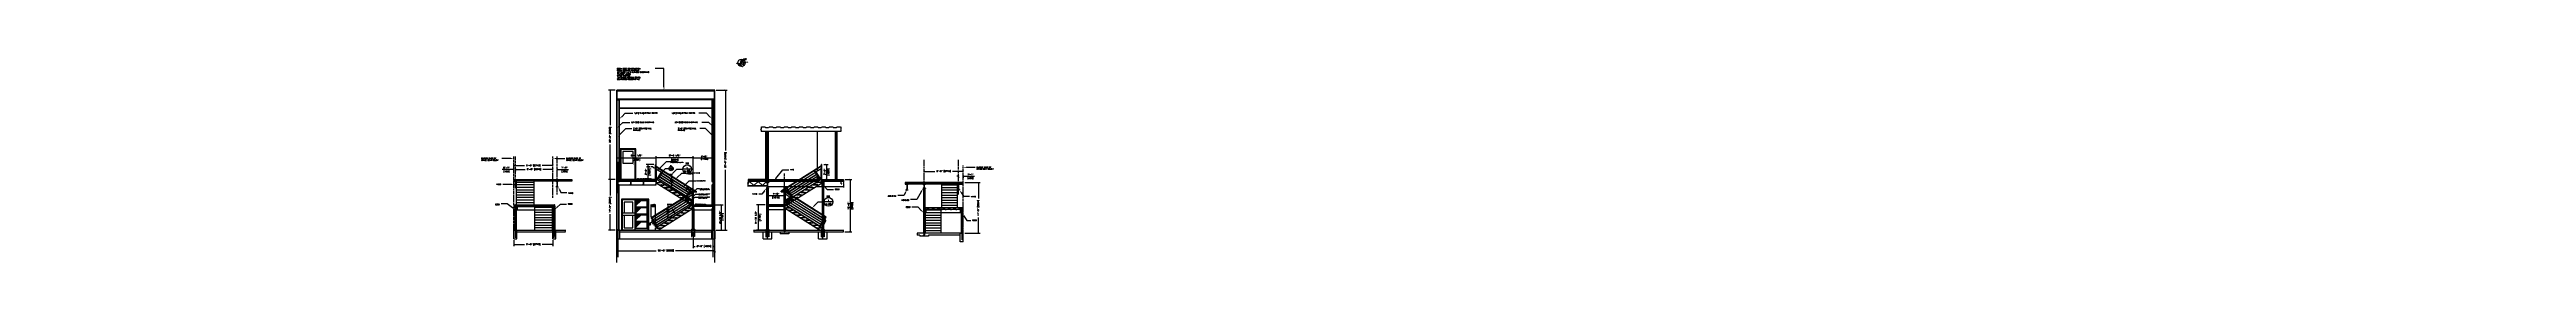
# Model space of a CAD drawing. Header units: inches. Extents: x -1254 to 5631, y 14 to 582.
import ezdxf
from ezdxf import colors
from ezdxf.entities.mleader import LeaderData, LeaderLine
from ezdxf.enums import TextEntityAlignment as Align
from ezdxf.math import Vec2, Vec3

# ---------------------------------------------------------------- set-up
doc = ezdxf.new("R2010")
doc.units = ezdxf.units.IN
doc.header["$MEASUREMENT"] = 0
doc.linetypes.add('CENTER', pattern=[2, 1.25, -0.25, 0.25, -0.25])
doc.linetypes.add('HIDDEN', pattern=[0.375, 0.25, -0.125])
for name, color, linetype in [('Arch_Detail_Door', 140, 'Continuous'), ('Arch_Section_Ceiling', 150, 'Continuous'), ('Arch_Section_Handrail', 1, 'Continuous'), ('Arch_Section_Truss', 45, 'Continuous'), ('Arch_Section_VP', 71, 'HIDDEN'), ('Arch_Section_Wall', 131, 'Continuous'), ('C-241-1', 241, 'Continuous'), ('Center', 251, 'CENTER'), ('Dim', 5, 'Continuous'), ('Dim @ 24', 5, 'Continuous'), ('Dim @ 48', 5, 'Continuous'), ('L1', 1, 'Continuous'), ('LAYER11A', 11, 'Continuous'), ('LAYER131A', 131, 'Continuous'), ('Layer131B', 71, 'Continuous'), ('LAYER131D', 131, 'HIDDEN'), ('LAYER251A', 251, 'Continuous'), ('Mleader', 5, 'Continuous'), ('Mleader @ 24', 5, 'Continuous'), ('Mleader @ 4', 5, 'Continuous'), ('Mleader @ 48', 5, 'Continuous'), ('Stair_Conc.', 252, 'Continuous'), ('Struc_Plan_Deck', 41, 'Continuous'), ('Struc_Section_BP', 135, 'Continuous'), ('Struc_Section_Conc', 71, 'Continuous'), ('Struc_Section_Dim', 5, 'Continuous'), ('Struc_Section_MachineBolt', 133, 'Continuous'), ('Struc_Section_Stair', 131, 'Continuous'), ('Struc_Section_Steel', 11, 'Continuous'), ('Structural_Section_StAngle', 2, 'Continuous'), ('Structural_Steel_Deck', 41, 'Continuous'), ('Structural_Steel_Joist', 21, 'Continuous'), ('Structural_SteelBeam', 22, 'Continuous')]:
    doc.layers.add(name, color=color, linetype=linetype)
doc.styles.add('ROMANS', font='romans.shx', dxfattribs={"width": 1.15})
doc.styles.get("Standard").update_dxf_attribs({"font": 'txt.shx'})
doc.dimstyles.new('ROMANS', dxfattribs={"dimscale": 0, "dimtxt": 0.078125, "dimasz": 0.09375, "dimexe": 0.09375, "dimexo": 0.09375, "dimgap": 0.0625, "dimtad": 0, "dimdec": 4, "dimzin": 1, "dimdsep": 46, "dimlunit": 4, "dimtxsty": 'ROMANS', "dimblk": 'ARCHTICK', "dimcen": 0.0625, "dimdle": 0.09375, "dimadec": 0, "dimazin": 0, "dimtfac": 1, "dimtdec": 4, "dimtofl": 0, "dimtmove": 2, "dimatfit": 3, "dimfxl": 1, "dimfrac": 2, "dimtolj": 1, "dimtzin": 0, "dimarcsym": 0})
doc.dimstyles.new('ROMANS-beside', dxfattribs={"dimscale": 0, "dimtxt": 0.078125, "dimasz": 0.09375, "dimexe": 0.09375, "dimexo": 0.09375, "dimgap": 0.0625, "dimtad": 1, "dimdec": 4, "dimzin": 1, "dimdsep": 46, "dimlunit": 4, "dimtxsty": 'ROMANS', "dimblk": 'ARCHTICK', "dimcen": 0.0625, "dimdle": 0.09375, "dimadec": 0, "dimazin": 0, "dimtfac": 1, "dimtdec": 4, "dimtofl": 0, "dimtmove": 0, "dimatfit": 3, "dimfxl": 1, "dimfrac": 2, "dimtolj": 1, "dimtzin": 0, "dimarcsym": 0})

# ---------------------------------------------------------------- blocks, each defined once
blk = doc.blocks.new('_ArchTick')
at = {"color": 0, "linetype": 'ByBlock', "const_width": 0.15}
blk.add_lwpolyline([(-0.5, -0.5), (0.5, 0.5)], dxfattribs=at)
blk = doc.blocks.new('*D13')
at = {"layer": 'DEFPOINTS', "color": 0}
for p in [(36.7, 283.6), (36.7, 282.2), (144.7, 282.2)]:
    blk.add_point(p, dxfattribs=at)
at = {"layer": 'Dim', "lineweight": -2}
for p, q in [((36.6, 283.6), (66.1, 283.6)), ((36.7, 286.7), (36.7, 288.1)), ((144.8, 283.6), (115.4, 283.6)), ((144.7, 286.7), (144.7, 288.1))]:
    blk.add_line(p, q, dxfattribs=at)
at = {"layer": 'Dim', "lineweight": -2, "xscale": 4.5, "yscale": 4.5, "zscale": 4.5, "rotation": 180}
blk.add_blockref('_ArchTick', (36.7, 283.6), dxfattribs=at)
at = {"layer": 'Dim', "lineweight": -2, "xscale": 4.5, "yscale": 4.5, "zscale": 4.5}
blk.add_blockref('_ArchTick', (144.7, 283.6), dxfattribs=at)
at = {"layer": 'Dim', "insert": (90.7, 283.6), "char_height": 3.75, "attachment_point": 5, "style": 'ROMANS'}
blk.add_mtext('\\A1;9\'-0" [2743]', dxfattribs=at)
blk = doc.blocks.new('*D14')
at = {"layer": 'DEFPOINTS', "color": 0}
for p in [(40.7, 273), (40.7, 272.7), (144.7, 273)]:
    blk.add_point(p, dxfattribs=at)
at = {"layer": 'Dim', "lineweight": -2}
for p, q in [((40.6, 272.7), (68.1, 272.7)), ((40.7, 268.5), (40.7, 268.2)), ((144.8, 272.7), (117.4, 272.7)), ((144.7, 268.5), (144.7, 268.2))]:
    blk.add_line(p, q, dxfattribs=at)
at = {"layer": 'Dim', "lineweight": -2, "xscale": 4.5, "yscale": 4.5, "zscale": 4.5, "rotation": 180}
blk.add_blockref('_ArchTick', (40.7, 272.7), dxfattribs=at)
at = {"layer": 'Dim', "lineweight": -2, "xscale": 4.5, "yscale": 4.5, "zscale": 4.5}
blk.add_blockref('_ArchTick', (144.7, 272.7), dxfattribs=at)
at = {"layer": 'Dim', "insert": (92.7, 272.7), "char_height": 3.75, "attachment_point": 5, "style": 'ROMANS'}
blk.add_mtext('\\A1;8\'-8" [2642]', dxfattribs=at)
blk = doc.blocks.new('*D15')
at = {"layer": 'DEFPOINTS', "color": 0}
for p in [(36.7, 272.7), (36.7, 272.7), (40.7, 272.7)]:
    blk.add_point(p, dxfattribs=at)
at = {"layer": 'Dim', "lineweight": -2}
for p, q in [((36.7, 272.7), (4.3, 272.7)), ((40.7, 272.7), (45.2, 272.7))]:
    blk.add_line(p, q, dxfattribs=at)
at = {"layer": 'Dim', "lineweight": -2, "xscale": 4.5, "yscale": 4.5, "zscale": 4.5}
blk.add_blockref('_ArchTick', (36.7, 272.7), dxfattribs=at)
at = {"layer": 'Dim', "lineweight": -2, "xscale": 4.5, "yscale": 4.5, "zscale": 4.5, "rotation": 180}
blk.add_blockref('_ArchTick', (40.7, 272.7), dxfattribs=at)
at = {"layer": 'Dim', "char_height": 3.75, "attachment_point": 5, "style": 'ROMANS'}
for s, insert in [('\\A1;0\'-4"', (16, 277.9)), ('\\A1;[102]', (16, 266.8))]:
    blk.add_mtext(s, dxfattribs=dict(at, insert=insert))
blk = doc.blocks.new('outstandingconn1')
at = {"layer": 'Struc_Section_MachineBolt', "ltscale": 2}
for points in [[(1.2, 4.4), (1.7, 4.1), (2.2, 4.4), (2.2, 4.9), (1.7, 5.2), (1.2, 4.9)], [(1.2, 1.2), (1.7, 0.9), (2.2, 1.2), (2.2, 1.8), (1.7, 2.1), (1.2, 1.8)]]:
    blk.add_lwpolyline(points, close=True, dxfattribs=at)
for centre in [(1.7, 4.6), (1.7, 1.5)]:
    blk.add_circle(centre, 0.375, dxfattribs=at)
at = {"layer": 'Struc_Section_Steel', "color": 131, "ltscale": 2}
for p, q in [((0, 6.1), (3, 6.1)), ((0, 6.1), (0, 0)), ((0, 0), (3, 0)), ((0.4, 6.1), (0.4, 0)), ((3, 6.1), (3, 0))]:
    blk.add_line(p, q, dxfattribs=at)
blk = doc.blocks.new('*D16')
at = {"layer": 'DEFPOINTS', "color": 0}
for p in [(144.7, 272.7), (156.7, 272.7), (156.7, 272.7)]:
    blk.add_point(p, dxfattribs=at)
at = {"layer": 'Dim', "lineweight": -2}
for p, q in [((144.7, 272.7), (140.2, 272.7)), ((156.7, 272.7), (188.6, 272.7))]:
    blk.add_line(p, q, dxfattribs=at)
at = {"layer": 'Dim', "lineweight": -2, "xscale": 4.5, "yscale": 4.5, "zscale": 4.5}
blk.add_blockref('_ArchTick', (144.7, 272.7), dxfattribs=at)
at = {"layer": 'Dim', "lineweight": -2, "xscale": 4.5, "yscale": 4.5, "zscale": 4.5, "rotation": 180}
blk.add_blockref('_ArchTick', (156.7, 272.7), dxfattribs=at)
at = {"layer": 'Dim', "char_height": 3.75, "attachment_point": 5, "style": 'ROMANS'}
for s, insert in [('\\A1;1\'-0"', (177.2, 277.9)), ('\\A1;[305]', (177.2, 266.8))]:
    blk.add_mtext(s, dxfattribs=dict(at, insert=insert))
blk = doc.blocks.new('*D17')
at = {"layer": 'DEFPOINTS', "color": 0}
for p in [(36.7, 79.7), (144.7, 79.7), (144.7, 63.4)]:
    blk.add_point(p, dxfattribs=at)
at = {"layer": 'Dim', "lineweight": -2}
for p, q in [((36.7, 75.2), (36.7, 58.9)), ((144.7, 75.2), (144.7, 58.9)), ((36.6, 63.4), (66.1, 63.4)), ((144.8, 63.4), (115.4, 63.4))]:
    blk.add_line(p, q, dxfattribs=at)
at = {"layer": 'Dim', "lineweight": -2, "xscale": 4.5, "yscale": 4.5, "zscale": 4.5, "rotation": 180}
blk.add_blockref('_ArchTick', (36.7, 63.4), dxfattribs=at)
at = {"layer": 'Dim', "lineweight": -2, "xscale": 4.5, "yscale": 4.5, "zscale": 4.5}
blk.add_blockref('_ArchTick', (144.7, 63.4), dxfattribs=at)
at = {"layer": 'Dim', "insert": (90.7, 63.4), "char_height": 3.75, "attachment_point": 5, "style": 'ROMANS'}
blk.add_mtext('\\A1;9\'-0" [2743]', dxfattribs=at)
blk = doc.blocks.new('C250x23')
at = {"layer": 'Struc_Section_Steel'}
blk.add_lwpolyline([(2.3, 0.3, -0.361844), (2.6, 0.1), (2.6, 0), (0, 0), (0, 10), (2.6, 10), (2.6, 9.9, -0.361844), (2.3, 9.7), (0.5, 9.4, 0.374734), (0.2, 9.2), (0.2, 0.8, 0.374734), (0.5, 0.6)], format="xyb", close=True, dxfattribs=at)
blk = doc.blocks.new('STAIR')
at = {"layer": 'Stair_Conc.'}
h = blk.add_hatch(dxfattribs=at)
h.set_pattern_fill('AR-CONC', color=256, scale=0.1, style=0)
h.set_pattern_definition([(50, (-9557.88094, -2321.2511), (0.717260183, -0.062752135), [0.075, -0.825]), (355, (-9557.88094, -2321.2511), (-0.138751334, 0.752192134), [0.06, -0.66]), (100.4514, (-9557.8212, -2321.2563), (0.57850938, 0.68943954), [0.06374019, -0.70114211]), (46.1842, (-9557.8809, -2321.0511), (1.06724105, -0.165519014), [0.1125, -1.2375]), (96.6356, (-9557.792, -2321.0649), (0.93466271, 0.97411787), [0.09561029, -1.051713]), (351.1842, (-9557.8809, -2321.0511), (0.93466195, 0.9741186), [0.09, -0.99]), (21, (-9557.78094, -2321.1011), (0.596907052, -0.40261889), [0.075, -0.825]), (326, (-9557.78094, -2321.1011), (0.24331533, 0.725150045), [0.06, -0.66]), (71.4514, (-9557.7312, -2321.13464), (0.84022263, 0.322530497), [0.06374019, -0.70114211]), (37.5, (-9557.88094, -2321.25109), (0.012159855, 0.332893854), [0, -0.652, 0, -0.67, 0, -0.6625]), (7.5, (-9557.88094, -2321.2511), (0.263069537, 0.394411712), [0, -0.382, 0, -0.637, 0, -0.2525]), (327.5, (-9558.10394, -2321.25109), (0.533822436, -0.022554872), [0, -0.25, 0, -0.78, 0, -1.035]), (317.5, (-9558.20394, -2321.2511), (0.58318617, 0.100104982), [0, -0.325, 0, -0.518, 0, -0.735])])
h.paths.add_polyline_path([(14.7, 134), (2.4, 134), (2.4, 132.5), (14.7, 132.5)])
h = blk.add_hatch(dxfattribs=at)
h.set_pattern_fill('AR-CONC', color=256, scale=0.1, style=0)
h.set_pattern_definition([(50, (-9547.63094, -2328.3011), (0.717260183, -0.062752135), [0.075, -0.825]), (355, (-9547.63094, -2328.3011), (-0.138751334, 0.752192134), [0.06, -0.66]), (100.4514, (-9547.5712, -2328.3063), (0.57850938, 0.68943954), [0.06374019, -0.70114211]), (46.1842, (-9547.6309, -2328.1011), (1.06724105, -0.165519014), [0.1125, -1.2375]), (96.6356, (-9547.542, -2328.1149), (0.93466271, 0.97411787), [0.09561029, -1.051713]), (351.1842, (-9547.6309, -2328.1011), (0.93466195, 0.9741186), [0.09, -0.99]), (21, (-9547.53094, -2328.1511), (0.596907052, -0.40261889), [0.075, -0.825]), (326, (-9547.53094, -2328.1511), (0.24331533, 0.725150045), [0.06, -0.66]), (71.4514, (-9547.4812, -2328.18464), (0.84022263, 0.322530497), [0.06374019, -0.70114211]), (37.5, (-9547.63094, -2328.30109), (0.012159855, 0.332893854), [0, -0.652, 0, -0.67, 0, -0.6625]), (7.5, (-9547.63094, -2328.3011), (0.263069537, 0.394411712), [0, -0.382, 0, -0.637, 0, -0.2525]), (327.5, (-9547.85394, -2328.30109), (0.533822436, -0.022554872), [0, -0.25, 0, -0.78, 0, -1.035]), (317.5, (-9547.95394, -2328.3011), (0.58318617, 0.100104982), [0, -0.325, 0, -0.518, 0, -0.735])])
h.paths.add_polyline_path([(24.9, 126.9), (12.7, 126.9), (12.7, 125.4), (24.9, 125.4)])
h = blk.add_hatch(dxfattribs=at)
h.set_pattern_fill('AR-CONC', color=256, scale=0.1, style=0)
h.set_pattern_definition([(50, (-9536.38094, -2335.3511), (0.717260183, -0.062752135), [0.075, -0.825]), (355, (-9536.38094, -2335.3511), (-0.138751334, 0.752192134), [0.06, -0.66]), (100.4514, (-9536.3212, -2335.3563), (0.57850938, 0.68943954), [0.06374019, -0.70114211]), (46.1842, (-9536.3809, -2335.1511), (1.06724105, -0.165519014), [0.1125, -1.2375]), (96.6356, (-9536.292, -2335.1649), (0.93466271, 0.97411787), [0.09561029, -1.051713]), (351.1842, (-9536.3809, -2335.1511), (0.93466195, 0.9741186), [0.09, -0.99]), (21, (-9536.28094, -2335.2011), (0.596907052, -0.40261889), [0.075, -0.825]), (326, (-9536.28094, -2335.2011), (0.24331533, 0.725150045), [0.06, -0.66]), (71.4514, (-9536.2312, -2335.23464), (0.84022263, 0.322530497), [0.06374019, -0.70114211]), (37.5, (-9536.38094, -2335.35109), (0.012159855, 0.332893854), [0, -0.652, 0, -0.67, 0, -0.6625]), (7.5, (-9536.38094, -2335.3511), (0.263069537, 0.394411712), [0, -0.382, 0, -0.637, 0, -0.2525]), (327.5, (-9536.60394, -2335.35109), (0.533822436, -0.022554872), [0, -0.25, 0, -0.78, 0, -1.035]), (317.5, (-9536.70394, -2335.3511), (0.58318617, 0.100104982), [0, -0.325, 0, -0.518, 0, -0.735])])
h.paths.add_polyline_path([(36.2, 119.8), (23.9, 119.8), (23.9, 118.3), (36.2, 118.3)])
h = blk.add_hatch(dxfattribs=at)
h.set_pattern_fill('AR-CONC', color=256, scale=0.1, style=0)
h.set_pattern_definition([(50, (-9525.13094, -2342.4011), (0.717260183, -0.062752135), [0.075, -0.825]), (355, (-9525.13094, -2342.4011), (-0.138751334, 0.752192134), [0.06, -0.66]), (100.4514, (-9525.0712, -2342.4063), (0.57850938, 0.68943954), [0.06374019, -0.70114211]), (46.1842, (-9525.1309, -2342.2011), (1.06724105, -0.165519014), [0.1125, -1.2375]), (96.6356, (-9525.042, -2342.2149), (0.93466271, 0.97411787), [0.09561029, -1.051713]), (351.1842, (-9525.1309, -2342.2011), (0.93466195, 0.9741186), [0.09, -0.99]), (21, (-9525.03094, -2342.2511), (0.596907052, -0.40261889), [0.075, -0.825]), (326, (-9525.03094, -2342.2511), (0.24331533, 0.725150045), [0.06, -0.66]), (71.4514, (-9524.9812, -2342.28464), (0.84022263, 0.322530497), [0.06374019, -0.70114211]), (37.5, (-9525.13094, -2342.40109), (0.012159855, 0.332893854), [0, -0.652, 0, -0.67, 0, -0.6625]), (7.5, (-9525.13094, -2342.4011), (0.263069537, 0.394411712), [0, -0.382, 0, -0.637, 0, -0.2525]), (327.5, (-9525.35394, -2342.40109), (0.533822436, -0.022554872), [0, -0.25, 0, -0.78, 0, -1.035]), (317.5, (-9525.45394, -2342.4011), (0.58318617, 0.100104982), [0, -0.325, 0, -0.518, 0, -0.735])])
h.paths.add_polyline_path([(47.4, 112.8), (35.2, 112.8), (35.2, 111.3), (47.4, 111.3)])
h = blk.add_hatch(dxfattribs=at)
h.set_pattern_fill('AR-CONC', color=256, scale=0.1, style=0)
h.set_pattern_definition([(50, (-9513.88094, -2349.4511), (0.717260183, -0.062752135), [0.075, -0.825]), (355, (-9513.88094, -2349.4511), (-0.138751334, 0.752192134), [0.06, -0.66]), (100.4514, (-9513.8212, -2349.4563), (0.57850938, 0.68943954), [0.06374019, -0.70114211]), (46.1842, (-9513.8809, -2349.2511), (1.06724105, -0.165519014), [0.1125, -1.2375]), (96.6356, (-9513.792, -2349.2649), (0.93466271, 0.97411787), [0.09561029, -1.051713]), (351.1842, (-9513.8809, -2349.2511), (0.93466195, 0.9741186), [0.09, -0.99]), (21, (-9513.78094, -2349.3011), (0.596907052, -0.40261889), [0.075, -0.825]), (326, (-9513.78094, -2349.3011), (0.24331533, 0.725150045), [0.06, -0.66]), (71.4514, (-9513.7312, -2349.33464), (0.84022263, 0.322530497), [0.06374019, -0.70114211]), (37.5, (-9513.88094, -2349.45109), (0.012159855, 0.332893854), [0, -0.652, 0, -0.67, 0, -0.6625]), (7.5, (-9513.88094, -2349.4511), (0.263069537, 0.394411712), [0, -0.382, 0, -0.637, 0, -0.2525]), (327.5, (-9514.10394, -2349.45109), (0.533822436, -0.022554872), [0, -0.25, 0, -0.78, 0, -1.035]), (317.5, (-9514.20394, -2349.4511), (0.58318617, 0.100104982), [0, -0.325, 0, -0.518, 0, -0.735])])
h.paths.add_polyline_path([(58.7, 105.7), (46.4, 105.7), (46.4, 104.2), (58.7, 104.2)])
h = blk.add_hatch(dxfattribs=at)
h.set_pattern_fill('AR-CONC', color=256, scale=0.1, style=0)
h.set_pattern_definition([(50, (-9502.63094, -2356.5011), (0.717260183, -0.062752135), [0.075, -0.825]), (355, (-9502.63094, -2356.5011), (-0.138751334, 0.752192134), [0.06, -0.66]), (100.4514, (-9502.5712, -2356.5063), (0.57850938, 0.68943954), [0.06374019, -0.70114211]), (46.1842, (-9502.6309, -2356.3011), (1.06724105, -0.165519014), [0.1125, -1.2375]), (96.6356, (-9502.542, -2356.3149), (0.93466271, 0.97411787), [0.09561029, -1.051713]), (351.1842, (-9502.6309, -2356.3011), (0.93466195, 0.9741186), [0.09, -0.99]), (21, (-9502.53094, -2356.3511), (0.596907052, -0.40261889), [0.075, -0.825]), (326, (-9502.53094, -2356.3511), (0.24331533, 0.725150045), [0.06, -0.66]), (71.4514, (-9502.4812, -2356.38464), (0.84022263, 0.322530497), [0.06374019, -0.70114211]), (37.5, (-9502.63094, -2356.50109), (0.012159855, 0.332893854), [0, -0.652, 0, -0.67, 0, -0.6625]), (7.5, (-9502.63094, -2356.5011), (0.263069537, 0.394411712), [0, -0.382, 0, -0.637, 0, -0.2525]), (327.5, (-9502.85394, -2356.50109), (0.533822436, -0.022554872), [0, -0.25, 0, -0.78, 0, -1.035]), (317.5, (-9502.95394, -2356.5011), (0.58318617, 0.100104982), [0, -0.325, 0, -0.518, 0, -0.735])])
h.paths.add_polyline_path([(69.9, 98.7), (57.7, 98.7), (57.7, 97.2), (69.9, 97.2)])
h = blk.add_hatch(dxfattribs=at)
h.set_pattern_fill('AR-CONC', color=256, scale=0.1, style=0)
h.set_pattern_definition([(50, (-9491.38094, -2363.5511), (0.717260183, -0.062752135), [0.075, -0.825]), (355, (-9491.38094, -2363.5511), (-0.138751334, 0.752192134), [0.06, -0.66]), (100.4514, (-9491.3212, -2363.5563), (0.57850938, 0.68943954), [0.06374019, -0.70114211]), (46.1842, (-9491.3809, -2363.3511), (1.06724105, -0.165519014), [0.1125, -1.2375]), (96.6356, (-9491.292, -2363.3649), (0.93466271, 0.97411787), [0.09561029, -1.051713]), (351.1842, (-9491.3809, -2363.3511), (0.93466195, 0.9741186), [0.09, -0.99]), (21, (-9491.28094, -2363.4011), (0.596907052, -0.40261889), [0.075, -0.825]), (326, (-9491.28094, -2363.4011), (0.24331533, 0.725150045), [0.06, -0.66]), (71.4514, (-9491.2312, -2363.43464), (0.84022263, 0.322530497), [0.06374019, -0.70114211]), (37.5, (-9491.38094, -2363.55109), (0.012159855, 0.332893854), [0, -0.652, 0, -0.67, 0, -0.6625]), (7.5, (-9491.38094, -2363.5511), (0.263069537, 0.394411712), [0, -0.382, 0, -0.637, 0, -0.2525]), (327.5, (-9491.60394, -2363.55109), (0.533822436, -0.022554872), [0, -0.25, 0, -0.78, 0, -1.035]), (317.5, (-9491.70394, -2363.5511), (0.58318617, 0.100104982), [0, -0.325, 0, -0.518, 0, -0.735])])
h.paths.add_polyline_path([(81.2, 91.6), (68.9, 91.6), (68.9, 90.1), (81.2, 90.1)])
h = blk.add_hatch(dxfattribs=at)
h.set_pattern_fill('AR-CONC', color=256, scale=0.1, style=0)
h.set_pattern_definition([(50, (-9480.13094, -2370.6011), (0.717260183, -0.062752135), [0.075, -0.825]), (355, (-9480.13094, -2370.6011), (-0.138751334, 0.752192134), [0.06, -0.66]), (100.4514, (-9480.0712, -2370.6063), (0.57850938, 0.68943954), [0.06374019, -0.70114211]), (46.1842, (-9480.1309, -2370.4011), (1.06724105, -0.165519014), [0.1125, -1.2375]), (96.6356, (-9480.042, -2370.4149), (0.93466271, 0.97411787), [0.09561029, -1.051713]), (351.1842, (-9480.1309, -2370.4011), (0.93466195, 0.9741186), [0.09, -0.99]), (21, (-9480.03094, -2370.4511), (0.596907052, -0.40261889), [0.075, -0.825]), (326, (-9480.03094, -2370.4511), (0.24331533, 0.725150045), [0.06, -0.66]), (71.4514, (-9479.9812, -2370.48464), (0.84022263, 0.322530497), [0.06374019, -0.70114211]), (37.5, (-9480.13094, -2370.60109), (0.012159855, 0.332893854), [0, -0.652, 0, -0.67, 0, -0.6625]), (7.5, (-9480.13094, -2370.6011), (0.263069537, 0.394411712), [0, -0.382, 0, -0.637, 0, -0.2525]), (327.5, (-9480.35394, -2370.60109), (0.533822436, -0.022554872), [0, -0.25, 0, -0.78, 0, -1.035]), (317.5, (-9480.45394, -2370.6011), (0.58318617, 0.100104982), [0, -0.325, 0, -0.518, 0, -0.735])])
h.paths.add_polyline_path([(92.4, 84.6), (80.2, 84.6), (80.2, 83.1), (92.4, 83.1)])
h = blk.add_hatch(dxfattribs=at)
h.set_pattern_fill('AR-CONC', color=256, scale=0.1, style=0)
h.set_pattern_definition([(50, (-9468.88094, -2377.6511), (0.717260183, -0.062752135), [0.075, -0.825]), (355, (-9468.88094, -2377.6511), (-0.138751334, 0.752192134), [0.06, -0.66]), (100.4514, (-9468.8212, -2377.6563), (0.57850938, 0.68943954), [0.06374019, -0.70114211]), (46.1842, (-9468.8809, -2377.4511), (1.06724105, -0.165519014), [0.1125, -1.2375]), (96.6356, (-9468.792, -2377.4649), (0.93466271, 0.97411787), [0.09561029, -1.051713]), (351.1842, (-9468.8809, -2377.4511), (0.93466195, 0.9741186), [0.09, -0.99]), (21, (-9468.78094, -2377.5011), (0.596907052, -0.40261889), [0.075, -0.825]), (326, (-9468.78094, -2377.5011), (0.24331533, 0.725150045), [0.06, -0.66]), (71.4514, (-9468.7312, -2377.53464), (0.84022263, 0.322530497), [0.06374019, -0.70114211]), (37.5, (-9468.88094, -2377.65109), (0.012159855, 0.332893854), [0, -0.652, 0, -0.67, 0, -0.6625]), (7.5, (-9468.88094, -2377.6511), (0.263069537, 0.394411712), [0, -0.382, 0, -0.637, 0, -0.2525]), (327.5, (-9469.10394, -2377.65109), (0.533822436, -0.022554872), [0, -0.25, 0, -0.78, 0, -1.035]), (317.5, (-9469.20394, -2377.6511), (0.58318617, 0.100104982), [0, -0.325, 0, -0.518, 0, -0.735])])
h.paths.add_polyline_path([(103.7, 77.6), (91.4, 77.6), (91.4, 76.1), (103.7, 76.1)])
h = blk.add_hatch(dxfattribs=at)
h.set_pattern_fill('AR-CONC', color=256, scale=0.1, style=0)
h.set_pattern_definition([(50, (-9557.2852, -2448.1511), (0.717260183, -0.062752135), [0.075, -0.825]), (355, (-9557.2852, -2448.1511), (-0.138751334, 0.752192134), [0.06, -0.66]), (100.4514, (-9557.2254, -2448.1563), (0.57850938, 0.68943954), [0.06374019, -0.70114211]), (46.1842, (-9557.2852, -2447.9511), (1.06724105, -0.165519014), [0.1125, -1.2375]), (96.6356, (-9557.1963, -2447.9649), (0.93466271, 0.97411787), [0.09561029, -1.051713]), (351.1842, (-9557.2852, -2447.9511), (0.93466195, 0.9741186), [0.09, -0.99]), (21, (-9557.1852, -2448.0011), (0.596907052, -0.40261889), [0.075, -0.825]), (326, (-9557.1852, -2448.0011), (0.24331533, 0.725150045), [0.06, -0.66]), (71.4514, (-9557.13545, -2448.03464), (0.84022263, 0.322530497), [0.06374019, -0.70114211]), (37.5, (-9557.2852, -2448.15109), (0.012159855, 0.332893854), [0, -0.652, 0, -0.67, 0, -0.6625]), (7.5, (-9557.2852, -2448.1511), (0.263069537, 0.394411712), [0, -0.382, 0, -0.637, 0, -0.2525]), (327.5, (-9557.5082, -2448.15109), (0.533822436, -0.022554872), [0, -0.25, 0, -0.78, 0, -1.035]), (317.5, (-9557.6082, -2448.1511), (0.58318617, 0.100104982), [0, -0.325, 0, -0.518, 0, -0.735])])
h.paths.add_polyline_path([(15.3, 7), (3, 7), (3, 5.5), (15.3, 5.5)])
h = blk.add_hatch(dxfattribs=at)
h.set_pattern_fill('AR-CONC', color=256, scale=0.1, style=0)
h.set_pattern_definition([(50, (-9546.0352, -2441.1011), (0.717260183, -0.062752135), [0.075, -0.825]), (355, (-9546.0352, -2441.1011), (-0.138751334, 0.752192134), [0.06, -0.66]), (100.4514, (-9545.9754, -2441.1063), (0.57850938, 0.68943954), [0.06374019, -0.70114211]), (46.1842, (-9546.0352, -2440.9011), (1.06724105, -0.165519014), [0.1125, -1.2375]), (96.6356, (-9545.9463, -2440.9149), (0.93466271, 0.97411787), [0.09561029, -1.051713]), (351.1842, (-9546.0352, -2440.9011), (0.93466195, 0.9741186), [0.09, -0.99]), (21, (-9545.9352, -2440.9511), (0.596907052, -0.40261889), [0.075, -0.825]), (326, (-9545.9352, -2440.9511), (0.24331533, 0.725150045), [0.06, -0.66]), (71.4514, (-9545.88545, -2440.98464), (0.84022263, 0.322530497), [0.06374019, -0.70114211]), (37.5, (-9546.0352, -2441.10109), (0.012159855, 0.332893854), [0, -0.652, 0, -0.67, 0, -0.6625]), (7.5, (-9546.0352, -2441.1011), (0.263069537, 0.394411712), [0, -0.382, 0, -0.637, 0, -0.2525]), (327.5, (-9546.2582, -2441.10109), (0.533822436, -0.022554872), [0, -0.25, 0, -0.78, 0, -1.035]), (317.5, (-9546.3582, -2441.1011), (0.58318617, 0.100104982), [0, -0.325, 0, -0.518, 0, -0.735])])
h.paths.add_polyline_path([(26.5, 14.1), (14.2, 14.1), (14.2, 12.6), (26.5, 12.6)])
h = blk.add_hatch(dxfattribs=at)
h.set_pattern_fill('AR-CONC', color=256, scale=0.1, style=0)
h.set_pattern_definition([(50, (-9534.7852, -2434.0511), (0.717260183, -0.062752135), [0.075, -0.825]), (355, (-9534.7852, -2434.0511), (-0.138751334, 0.752192134), [0.06, -0.66]), (100.4514, (-9534.7254, -2434.0563), (0.57850938, 0.68943954), [0.06374019, -0.70114211]), (46.1842, (-9534.7852, -2433.8511), (1.06724105, -0.165519014), [0.1125, -1.2375]), (96.6356, (-9534.6963, -2433.8649), (0.93466271, 0.97411787), [0.09561029, -1.051713]), (351.1842, (-9534.7852, -2433.8511), (0.93466195, 0.9741186), [0.09, -0.99]), (21, (-9534.6852, -2433.9011), (0.596907052, -0.40261889), [0.075, -0.825]), (326, (-9534.6852, -2433.9011), (0.24331533, 0.725150045), [0.06, -0.66]), (71.4514, (-9534.63545, -2433.93464), (0.84022263, 0.322530497), [0.06374019, -0.70114211]), (37.5, (-9534.7852, -2434.05109), (0.012159855, 0.332893854), [0, -0.652, 0, -0.67, 0, -0.6625]), (7.5, (-9534.7852, -2434.0511), (0.263069537, 0.394411712), [0, -0.382, 0, -0.637, 0, -0.2525]), (327.5, (-9535.0082, -2434.05109), (0.533822436, -0.022554872), [0, -0.25, 0, -0.78, 0, -1.035]), (317.5, (-9535.1082, -2434.0511), (0.58318617, 0.100104982), [0, -0.325, 0, -0.518, 0, -0.735])])
h.paths.add_polyline_path([(37.8, 21.2), (25.5, 21.2), (25.5, 19.7), (37.8, 19.7)])
h = blk.add_hatch(dxfattribs=at)
h.set_pattern_fill('AR-CONC', color=256, scale=0.1, style=0)
h.set_pattern_definition([(50, (-9523.5352, -2427.0011), (0.717260183, -0.062752135), [0.075, -0.825]), (355, (-9523.5352, -2427.0011), (-0.138751334, 0.752192134), [0.06, -0.66]), (100.4514, (-9523.4754, -2427.0063), (0.57850938, 0.68943954), [0.06374019, -0.70114211]), (46.1842, (-9523.5352, -2426.8011), (1.06724105, -0.165519014), [0.1125, -1.2375]), (96.6356, (-9523.4463, -2426.8149), (0.93466271, 0.97411787), [0.09561029, -1.051713]), (351.1842, (-9523.5352, -2426.8011), (0.93466195, 0.9741186), [0.09, -0.99]), (21, (-9523.4352, -2426.8511), (0.596907052, -0.40261889), [0.075, -0.825]), (326, (-9523.4352, -2426.8511), (0.24331533, 0.725150045), [0.06, -0.66]), (71.4514, (-9523.38545, -2426.88464), (0.84022263, 0.322530497), [0.06374019, -0.70114211]), (37.5, (-9523.5352, -2427.00109), (0.012159855, 0.332893854), [0, -0.652, 0, -0.67, 0, -0.6625]), (7.5, (-9523.5352, -2427.0011), (0.263069537, 0.394411712), [0, -0.382, 0, -0.637, 0, -0.2525]), (327.5, (-9523.7582, -2427.00109), (0.533822436, -0.022554872), [0, -0.25, 0, -0.78, 0, -1.035]), (317.5, (-9523.8582, -2427.0011), (0.58318617, 0.100104982), [0, -0.325, 0, -0.518, 0, -0.735])])
h.paths.add_polyline_path([(49, 28.2), (36.8, 28.2), (36.8, 26.7), (49, 26.7)])
h = blk.add_hatch(dxfattribs=at)
h.set_pattern_fill('AR-CONC', color=256, scale=0.1, style=0)
h.set_pattern_definition([(50, (-9512.2852, -2419.9511), (0.717260183, -0.062752135), [0.075, -0.825]), (355, (-9512.2852, -2419.9511), (-0.138751334, 0.752192134), [0.06, -0.66]), (100.4514, (-9512.2254, -2419.9563), (0.57850938, 0.68943954), [0.06374019, -0.70114211]), (46.1842, (-9512.2852, -2419.7511), (1.06724105, -0.165519014), [0.1125, -1.2375]), (96.6356, (-9512.1963, -2419.7649), (0.93466271, 0.97411787), [0.09561029, -1.051713]), (351.1842, (-9512.2852, -2419.7511), (0.93466195, 0.9741186), [0.09, -0.99]), (21, (-9512.1852, -2419.8011), (0.596907052, -0.40261889), [0.075, -0.825]), (326, (-9512.1852, -2419.8011), (0.24331533, 0.725150045), [0.06, -0.66]), (71.4514, (-9512.13545, -2419.83464), (0.84022263, 0.322530497), [0.06374019, -0.70114211]), (37.5, (-9512.2852, -2419.95109), (0.012159855, 0.332893854), [0, -0.652, 0, -0.67, 0, -0.6625]), (7.5, (-9512.2852, -2419.9511), (0.263069537, 0.394411712), [0, -0.382, 0, -0.637, 0, -0.2525]), (327.5, (-9512.5082, -2419.95109), (0.533822436, -0.022554872), [0, -0.25, 0, -0.78, 0, -1.035]), (317.5, (-9512.6082, -2419.9511), (0.58318617, 0.100104982), [0, -0.325, 0, -0.518, 0, -0.735])])
h.paths.add_polyline_path([(60.3, 35.2), (48, 35.2), (48, 33.8), (60.3, 33.8)])
h = blk.add_hatch(dxfattribs=at)
h.set_pattern_fill('AR-CONC', color=256, scale=0.1, style=0)
h.set_pattern_definition([(50, (-9501.0352, -2412.9011), (0.717260183, -0.062752135), [0.075, -0.825]), (355, (-9501.0352, -2412.9011), (-0.138751334, 0.752192134), [0.06, -0.66]), (100.4514, (-9500.9754, -2412.9063), (0.57850938, 0.68943954), [0.06374019, -0.70114211]), (46.1842, (-9501.0352, -2412.7011), (1.06724105, -0.165519014), [0.1125, -1.2375]), (96.6356, (-9500.9463, -2412.7149), (0.93466271, 0.97411787), [0.09561029, -1.051713]), (351.1842, (-9501.0352, -2412.7011), (0.93466195, 0.9741186), [0.09, -0.99]), (21, (-9500.9352, -2412.7511), (0.596907052, -0.40261889), [0.075, -0.825]), (326, (-9500.9352, -2412.7511), (0.24331533, 0.725150045), [0.06, -0.66]), (71.4514, (-9500.88545, -2412.78464), (0.84022263, 0.322530497), [0.06374019, -0.70114211]), (37.5, (-9501.0352, -2412.90109), (0.012159855, 0.332893854), [0, -0.652, 0, -0.67, 0, -0.6625]), (7.5, (-9501.0352, -2412.9011), (0.263069537, 0.394411712), [0, -0.382, 0, -0.637, 0, -0.2525]), (327.5, (-9501.2582, -2412.90109), (0.533822436, -0.022554872), [0, -0.25, 0, -0.78, 0, -1.035]), (317.5, (-9501.3582, -2412.9011), (0.58318617, 0.100104982), [0, -0.325, 0, -0.518, 0, -0.735])])
h.paths.add_polyline_path([(71.5, 42.3), (59.3, 42.3), (59.3, 40.8), (71.5, 40.8)])
h = blk.add_hatch(dxfattribs=at)
h.set_pattern_fill('AR-CONC', color=256, scale=0.1, style=0)
h.set_pattern_definition([(50, (-9489.7852, -2405.8511), (0.717260183, -0.062752135), [0.075, -0.825]), (355, (-9489.7852, -2405.8511), (-0.138751334, 0.752192134), [0.06, -0.66]), (100.4514, (-9489.7254, -2405.8563), (0.57850938, 0.68943954), [0.06374019, -0.70114211]), (46.1842, (-9489.7852, -2405.6511), (1.06724105, -0.165519014), [0.1125, -1.2375]), (96.6356, (-9489.6963, -2405.6649), (0.93466271, 0.97411787), [0.09561029, -1.051713]), (351.1842, (-9489.7852, -2405.6511), (0.93466195, 0.9741186), [0.09, -0.99]), (21, (-9489.6852, -2405.7011), (0.596907052, -0.40261889), [0.075, -0.825]), (326, (-9489.6852, -2405.7011), (0.24331533, 0.725150045), [0.06, -0.66]), (71.4514, (-9489.63545, -2405.73464), (0.84022263, 0.322530497), [0.06374019, -0.70114211]), (37.5, (-9489.7852, -2405.85109), (0.012159855, 0.332893854), [0, -0.652, 0, -0.67, 0, -0.6625]), (7.5, (-9489.7852, -2405.8511), (0.263069537, 0.394411712), [0, -0.382, 0, -0.637, 0, -0.2525]), (327.5, (-9490.0082, -2405.85109), (0.533822436, -0.022554872), [0, -0.25, 0, -0.78, 0, -1.035]), (317.5, (-9490.1082, -2405.8511), (0.58318617, 0.100104982), [0, -0.325, 0, -0.518, 0, -0.735])])
h.paths.add_polyline_path([(82.8, 49.3), (70.5, 49.3), (70.5, 47.8), (82.8, 47.8)])
h = blk.add_hatch(dxfattribs=at)
h.set_pattern_fill('AR-CONC', color=256, scale=0.1, style=0)
h.set_pattern_definition([(50, (-9478.5352, -2398.8011), (0.717260183, -0.062752135), [0.075, -0.825]), (355, (-9478.5352, -2398.8011), (-0.138751334, 0.752192134), [0.06, -0.66]), (100.4514, (-9478.4754, -2398.8063), (0.57850938, 0.68943954), [0.06374019, -0.70114211]), (46.1842, (-9478.5352, -2398.6011), (1.06724105, -0.165519014), [0.1125, -1.2375]), (96.6356, (-9478.4463, -2398.6149), (0.93466271, 0.97411787), [0.09561029, -1.051713]), (351.1842, (-9478.5352, -2398.6011), (0.93466195, 0.9741186), [0.09, -0.99]), (21, (-9478.4352, -2398.6511), (0.596907052, -0.40261889), [0.075, -0.825]), (326, (-9478.4352, -2398.6511), (0.24331533, 0.725150045), [0.06, -0.66]), (71.4514, (-9478.38545, -2398.68464), (0.84022263, 0.322530497), [0.06374019, -0.70114211]), (37.5, (-9478.5352, -2398.80109), (0.012159855, 0.332893854), [0, -0.652, 0, -0.67, 0, -0.6625]), (7.5, (-9478.5352, -2398.8011), (0.263069537, 0.394411712), [0, -0.382, 0, -0.637, 0, -0.2525]), (327.5, (-9478.7582, -2398.80109), (0.533822436, -0.022554872), [0, -0.25, 0, -0.78, 0, -1.035]), (317.5, (-9478.8582, -2398.8011), (0.58318617, 0.100104982), [0, -0.325, 0, -0.518, 0, -0.735])])
h.paths.add_polyline_path([(94, 56.4), (81.8, 56.4), (81.8, 54.9), (94, 54.9)])
h = blk.add_hatch(dxfattribs=at)
h.set_pattern_fill('AR-CONC', color=256, scale=0.1, style=0)
h.set_pattern_definition([(50, (-9468.88094, -2392.7511), (0.717260183, -0.062752135), [0.075, -0.825]), (355, (-9468.88094, -2392.7511), (-0.138751334, 0.752192134), [0.06, -0.66]), (100.4514, (-9468.8212, -2392.7563), (0.57850938, 0.68943954), [0.06374019, -0.70114211]), (46.1842, (-9468.8809, -2392.5511), (1.06724105, -0.165519014), [0.1125, -1.2375]), (96.6356, (-9468.792, -2392.5649), (0.93466271, 0.97411787), [0.09561029, -1.051713]), (351.1842, (-9468.8809, -2392.5511), (0.93466195, 0.9741186), [0.09, -0.99]), (21, (-9468.78094, -2392.6011), (0.596907052, -0.40261889), [0.075, -0.825]), (326, (-9468.78094, -2392.6011), (0.24331533, 0.725150045), [0.06, -0.66]), (71.4514, (-9468.7312, -2392.63464), (0.84022263, 0.322530497), [0.06374019, -0.70114211]), (37.5, (-9468.88094, -2392.75109), (0.012159855, 0.332893854), [0, -0.652, 0, -0.67, 0, -0.6625]), (7.5, (-9468.88094, -2392.7511), (0.263069537, 0.394411712), [0, -0.382, 0, -0.637, 0, -0.2525]), (327.5, (-9469.10394, -2392.75109), (0.533822436, -0.022554872), [0, -0.25, 0, -0.78, 0, -1.035]), (317.5, (-9469.20394, -2392.7511), (0.58318617, 0.100104982), [0, -0.325, 0, -0.518, 0, -0.735])])
h.paths.add_polyline_path([(103.7, 62.5), (91.4, 62.5), (91.4, 61), (103.7, 61)])
at = {"layer": 'Layer131B'}
for p, q in [((2.4, 132.5), (2.4, 134)), ((2.4, 132.5), (14.7, 132.5)), ((12.7, 125.4), (12.7, 126.9)), ((12.7, 125.4), (24.9, 125.4)), ((14.7, 132.5), (14.7, 134)), ((23.9, 118.3), (23.9, 119.8)), ((23.9, 118.3), (36.2, 118.3)), ((24.9, 125.4), (24.9, 126.9)), ((35.2, 111.3), (35.2, 112.8)), ((35.2, 111.3), (47.4, 111.3)), ((36.2, 118.3), (36.2, 119.8)), ((46.4, 104.2), (46.4, 105.7)), ((46.4, 104.2), (58.7, 104.2)), ((47.4, 111.3), (47.4, 112.8)), ((57.7, 97.2), (57.7, 98.7)), ((57.7, 97.2), (69.9, 97.2)), ((58.7, 104.2), (58.7, 105.7)), ((68.9, 90.1), (68.9, 91.6)), ((68.9, 90.1), (81.2, 90.1)), ((69.9, 97.2), (69.9, 98.7)), ((80.2, 83.1), (80.2, 84.6)), ((80.2, 83.1), (92.4, 83.1)), ((81.2, 90.1), (81.2, 91.6)), ((91.4, 76.1), (91.4, 77.6)), ((91.4, 76.1), (103.7, 76.1)), ((92.4, 83.1), (92.4, 84.6)), ((103.7, 76.1), (103.7, 77.6))]:
    blk.add_line(p, q, dxfattribs=at)
at = {"layer": 'Layer131B', "ltscale": 5}
for p, q in [((3, 5.5), (3, 7)), ((14.2, 12.6), (14.2, 14.1)), ((15.3, 5.5), (15.3, 7)), ((25.5, 19.7), (25.5, 21.2)), ((26.5, 12.6), (26.5, 14.1)), ((36.8, 26.7), (36.8, 28.2)), ((37.8, 19.7), (37.8, 21.2)), ((48, 33.8), (48, 35.2)), ((48, 33.8), (60.3, 33.8)), ((49, 26.7), (49, 28.2)), ((59.3, 40.8), (59.3, 42.3)), ((60.3, 33.8), (60.3, 35.2)), ((70.5, 47.8), (70.5, 49.3)), ((71.5, 40.8), (71.5, 42.3)), ((81.8, 54.9), (81.8, 56.4)), ((82.8, 47.8), (82.8, 49.3)), ((91.4, 61), (91.4, 62.5)), ((94, 54.9), (94, 56.4)), ((103.7, 61), (103.7, 62.5))]:
    blk.add_line(p, q, dxfattribs=at)
at = {"layer": 'Layer131B', "ltscale": 8}
for p, q in [((3, 5.5), (15.3, 5.5)), ((14.2, 12.6), (26.5, 12.6)), ((25.5, 19.7), (37.8, 19.7)), ((36.8, 26.7), (49, 26.7)), ((59.3, 40.8), (71.5, 40.8)), ((70.5, 47.8), (82.8, 47.8)), ((81.8, 54.9), (94, 54.9)), ((91.4, 61), (103.7, 61))]:
    blk.add_line(p, q, dxfattribs=at)
blk = doc.blocks.new('W250x33')
at = {"layer": 'Struc_Section_Steel', "ltscale": 2}
h = blk.add_hatch(dxfattribs=at)
h.set_pattern_fill('STEEL', color=251, scale=5, style=0)
h.set_pattern_definition([(45, (-104.86703, 26.1269), (-0.4419417, 0.4419417), []), (45, (-104.86703, 26.4394), (-0.4419417, 0.4419417), [])])
h.paths.add_polyline_path([(2.9, 9.6), (2.9, 9.9), (-2.9, 9.9), (-2.9, 9.6), (-0.4, 9.6, -0.414214), (-0.1, 9.3), (-0.1, 0.6, -0.414214), (-0.4, 0.3), (-2.9, 0.3), (-2.9, 0), (2.9, 0), (2.9, 0.3), (0.4, 0.3, -0.414214), (0.1, 0.6), (0.1, 9.3, -0.414214), (0.4, 9.6)])
at = {"layer": 'Struc_Section_Steel'}
for p, q in [((-2.9, 9.9), (2.9, 9.9)), ((-2.9, 9.6), (-2.9, 9.9)), ((-2.9, 9.6), (-0.4, 9.6)), ((-2.9, 0), (-2.9, 0.3)), ((-0.4, 0.3), (-2.9, 0.3)), ((2.9, 0), (-2.9, 0)), ((-0.1, 0.6), (-0.1, 9.3)), ((0.1, 0.6), (0.1, 9.3)), ((0.4, 9.6), (2.9, 9.6)), ((2.9, 0.3), (0.4, 0.3)), ((2.9, 9.9), (2.9, 9.6)), ((2.9, 0.3), (2.9, 0))]:
    blk.add_line(p, q, dxfattribs=at)
for centre, start, end in [((-0.4, 9.3), 0, 90), ((-0.4, 0.6), 270, 0), ((0.4, 9.3), 90, 180), ((0.4, 0.6), 180, 270)]:
    blk.add_arc(centre, 0.25, start, end, dxfattribs=at)
blk = doc.blocks.new('*D18')
at = {"layer": 'DEFPOINTS', "color": 0}
for p in [(590.7, 305.3), (534.7, 217), (590.7, 217)]:
    blk.add_point(p, dxfattribs=at)
at = {"layer": 'Dim', "lineweight": -2}
for p, q in [((534.6, 305.3), (590.8, 305.3)), ((534.7, 221.5), (534.7, 309.8)), ((590.7, 221.5), (590.7, 309.8))]:
    blk.add_line(p, q, dxfattribs=at)
at = {"layer": 'Dim', "lineweight": -2, "xscale": 4.5, "yscale": 4.5, "zscale": 4.5, "rotation": 180}
blk.add_blockref('_ArchTick', (534.7, 305.3), dxfattribs=at)
at = {"layer": 'Dim', "lineweight": -2, "xscale": 4.5, "yscale": 4.5, "zscale": 4.5}
blk.add_blockref('_ArchTick', (590.7, 305.3), dxfattribs=at)
at = {"layer": 'Dim', "insert": (565.2, 305.3), "char_height": 3.75, "attachment_point": 5, "style": 'ROMANS'}
blk.add_mtext('\\A1;4\'-8"\\P [1422]', dxfattribs=at)
blk = doc.blocks.new('*D19')
at = {"layer": 'DEFPOINTS', "color": 0}
for p in [(592, 174.2), (613.7, 174.2), (594.7, 103.7)]:
    blk.add_point(p, dxfattribs=at)
at = {"layer": 'Dim', "lineweight": -2}
for p, q in [((596.5, 174.2), (618.2, 174.2)), ((613.7, 103.6), (613.7, 174.3)), ((599.2, 103.7), (618.2, 103.7))]:
    blk.add_line(p, q, dxfattribs=at)
at = {"layer": 'Dim', "lineweight": -2, "xscale": 4.5, "yscale": 4.5, "zscale": 4.5}
for p, rotation in [((613.7, 174.2), 90), ((613.7, 103.7), 270)]:
    blk.add_blockref('_ArchTick', p, dxfattribs=dict(at, rotation=rotation))
at = {"layer": 'Dim', "insert": (613.7, 139.2), "char_height": 3.75, "attachment_point": 5, "rotation": 90, "style": 'ROMANS'}
blk.add_mtext('\\A1;5\'-10 1/2"\\P [1791]', dxfattribs=at)
blk = doc.blocks.new('*D20')
at = {"layer": 'DEFPOINTS', "color": 0}
for p in [(322.7, 49), (594.7, 49), (594.7, 46.1)]:
    blk.add_point(p, dxfattribs=at)
at = {"layer": 'Dim', "lineweight": -2}
for p, q in [((322.6, 46.1), (432, 46.1)), ((322.7, 44.5), (322.7, 41.6)), ((594.8, 46.1), (485.5, 46.1)), ((594.7, 44.5), (594.7, 41.6))]:
    blk.add_line(p, q, dxfattribs=at)
at = {"layer": 'Dim', "lineweight": -2, "xscale": 4.5, "yscale": 4.5, "zscale": 4.5, "rotation": 180}
blk.add_blockref('_ArchTick', (322.7, 46.1), dxfattribs=at)
at = {"layer": 'Dim', "lineweight": -2, "xscale": 4.5, "yscale": 4.5, "zscale": 4.5}
blk.add_blockref('_ArchTick', (594.7, 46.1), dxfattribs=at)
at = {"layer": 'Dim', "insert": (458.7, 46.1), "char_height": 3.75, "attachment_point": 5, "style": 'ROMANS'}
blk.add_mtext('\\A1;22\'-8" [6909]', dxfattribs=at)
blk = doc.blocks.new('*D21')
at = {"layer": 'DEFPOINTS', "color": 0}
for p in [(534.7, 103.7), (534.7, 58.1), (594.7, 56.3)]:
    blk.add_point(p, dxfattribs=at)
at = {"layer": 'Dim', "lineweight": -2}
for p, q in [((534.7, 99.2), (534.7, 53.6)), ((534.6, 58.1), (540.1, 58.1)), ((594.8, 58.1), (589.4, 58.1)), ((594.7, 60.8), (594.7, 62.6))]:
    blk.add_line(p, q, dxfattribs=at)
at = {"layer": 'Dim', "lineweight": -2, "xscale": 4.5, "yscale": 4.5, "zscale": 4.5, "rotation": 180}
blk.add_blockref('_ArchTick', (534.7, 58.1), dxfattribs=at)
at = {"layer": 'Dim', "lineweight": -2, "xscale": 4.5, "yscale": 4.5, "zscale": 4.5}
blk.add_blockref('_ArchTick', (594.7, 58.1), dxfattribs=at)
at = {"layer": 'Dim', "insert": (564.7, 58.1), "char_height": 3.75, "attachment_point": 5, "style": 'ROMANS'}
blk.add_mtext('\\A1;5\'-0" [1524]', dxfattribs=at)
blk = doc.blocks.new('*D22')
at = {"layer": 'DEFPOINTS', "color": 0}
for p in [(533.5, 215.7), (533.5, 188.5), (534.7, 188.5)]:
    blk.add_point(p, dxfattribs=at)
at = {"layer": 'Dim', "lineweight": -2}
for p, q in [((533.5, 215.7), (514.8, 215.7)), ((533.5, 190.7), (533.5, 218)), ((534.7, 190.7), (534.7, 218)), ((534.7, 215.7), (537, 215.7))]:
    blk.add_line(p, q, dxfattribs=at)
at = {"layer": 'Dim', "lineweight": -2, "xscale": 2.25, "yscale": 2.25, "zscale": 2.25}
blk.add_blockref('_ArchTick', (533.5, 215.7), dxfattribs=at)
at = {"layer": 'Dim', "lineweight": -2, "xscale": 2.25, "yscale": 2.25, "zscale": 2.25, "rotation": 180}
blk.add_blockref('_ArchTick', (534.7, 215.7), dxfattribs=at)
at = {"layer": 'Dim', "insert": (519.6, 220.5), "char_height": 1.875, "attachment_point": 5, "style": 'ROMANS'}
blk.add_mtext('\\A1;\\A1;1-{\\H0.7x;\\S1/4;}"\\P[33]', dxfattribs=at)
blk = doc.blocks.new('*D23')
at = {"layer": 'DEFPOINTS', "color": 0}
for p in [(594.7, 493.7), (594.7, 103.7), (624.8, 103.7)]:
    blk.add_point(p, dxfattribs=at)
at = {"layer": 'Dim', "lineweight": -2}
for p, q in [((599.2, 493.7), (629.3, 493.7)), ((624.8, 493.8), (624.8, 325.4)), ((624.8, 103.6), (624.8, 272)), ((599.2, 103.7), (629.3, 103.7))]:
    blk.add_line(p, q, dxfattribs=at)
at = {"layer": 'Dim', "lineweight": -2, "xscale": 4.5, "yscale": 4.5, "zscale": 4.5}
for p, rotation in [((624.8, 493.7), 90), ((624.8, 103.7), 270)]:
    blk.add_blockref('_ArchTick', p, dxfattribs=dict(at, rotation=rotation))
at = {"layer": 'Dim', "insert": (624.8, 298.7), "char_height": 3.75, "attachment_point": 5, "rotation": 90, "style": 'ROMANS'}
blk.add_mtext('\\A1;32\'-6" [9906]', dxfattribs=at)
blk = doc.blocks.new('*D24')
at = {"layer": 'DEFPOINTS', "color": 0}
for p in [(304.2, 244.7), (322.7, 244.7), (322.7, 103.7)]:
    blk.add_point(p, dxfattribs=at)
at = {"layer": 'Dim', "lineweight": -2}
for p, q in [((318.2, 244.7), (299.7, 244.7)), ((304.2, 244.8), (304.2, 200.6)), ((304.2, 103.6), (304.2, 147.8)), ((318.2, 103.7), (299.7, 103.7))]:
    blk.add_line(p, q, dxfattribs=at)
at = {"layer": 'Dim', "lineweight": -2, "xscale": 4.5, "yscale": 4.5, "zscale": 4.5}
for p, rotation in [((304.2, 244.7), 90), ((304.2, 103.7), 270)]:
    blk.add_blockref('_ArchTick', p, dxfattribs=dict(at, rotation=rotation))
at = {"layer": 'Dim', "insert": (304.2, 174.2), "char_height": 3.75, "attachment_point": 5, "rotation": 90, "style": 'ROMANS'}
blk.add_mtext('\\A1;11\'-9" [3581]', dxfattribs=at)
blk = doc.blocks.new('*D25')
at = {"layer": 'DEFPOINTS', "color": 0}
for p in [(304.2, 493.7), (322.7, 493.7), (304.2, 244.7)]:
    blk.add_point(p, dxfattribs=at)
at = {"layer": 'Dim', "lineweight": -2}
for p, q in [((318.2, 493.7), (299.7, 493.7)), ((304.2, 493.8), (304.2, 395.9)), ((304.2, 244.6), (304.2, 342.5))]:
    blk.add_line(p, q, dxfattribs=at)
at = {"layer": 'Dim', "lineweight": -2, "xscale": 4.5, "yscale": 4.5, "zscale": 4.5}
for p, rotation in [((304.2, 493.7), 90), ((304.2, 244.7), 270)]:
    blk.add_blockref('_ArchTick', p, dxfattribs=dict(at, rotation=rotation))
at = {"layer": 'Dim', "insert": (304.2, 369.2), "char_height": 3.75, "attachment_point": 5, "rotation": 90, "style": 'ROMANS'}
blk.add_mtext('\\A1;20\'-9" [6325]', dxfattribs=at)
blk = doc.blocks.new('*D26')
at = {"layer": 'DEFPOINTS', "color": 0}
for p in [(429.9, 286.7), (408.6, 244.7), (429.9, 244.7)]:
    blk.add_point(p, dxfattribs=at)
at = {"layer": 'Dim', "lineweight": -2}
for p, q in [((425.4, 286.7), (404.1, 286.7)), ((408.6, 286.8), (408.6, 244.6)), ((425.4, 244.7), (404.1, 244.7))]:
    blk.add_line(p, q, dxfattribs=at)
at = {"layer": 'Dim', "lineweight": -2, "xscale": 4.5, "yscale": 4.5, "zscale": 4.5}
for p, rotation in [((408.6, 286.7), 90), ((408.6, 244.7), 270)]:
    blk.add_blockref('_ArchTick', p, dxfattribs=dict(at, rotation=rotation))
at = {"layer": 'Dim', "char_height": 3.75, "attachment_point": 5, "rotation": 90, "style": 'ROMANS'}
for s, insert in [('\\A1;3\'-6"', (403.4, 265.7)), ('\\A1;[1067]', (414.5, 265.7))]:
    blk.add_mtext(s, dxfattribs=dict(at, insert=insert))
blk = doc.blocks.new('*D27')
at = {"layer": 'DEFPOINTS', "color": 0, "ltscale": 0.1}
for p in [(418.5, 138.7), (430.5, 172.4), (430.5, 110.8)]:
    blk.add_point(p, dxfattribs=at)
at = {"layer": 'Dim', "lineweight": -2, "ltscale": 0.1}
for p, q in [((418.4, 172.4), (430.6, 172.4)), ((418.5, 140.9), (418.5, 174.6)), ((430.5, 113.1), (430.5, 174.6))]:
    blk.add_line(p, q, dxfattribs=at)
at = {"layer": 'Dim', "lineweight": -2, "ltscale": 0.1, "xscale": 2.25, "yscale": 2.25, "zscale": 2.25, "rotation": 180}
blk.add_blockref('_ArchTick', (418.5, 172.4), dxfattribs=at)
at = {"layer": 'Dim', "lineweight": -2, "ltscale": 0.1, "xscale": 2.25, "yscale": 2.25, "zscale": 2.25}
blk.add_blockref('_ArchTick', (430.5, 172.4), dxfattribs=at)
at = {"layer": 'Dim', "ltscale": 0.1, "char_height": 1.88, "attachment_point": 5, "style": 'ROMANS'}
for s, insert in [('\\A1;1\'-0"', (424.5, 175)), ('\\A1;[305]', (424.5, 169.4))]:
    blk.add_mtext(s, dxfattribs=dict(at, insert=insert))
blk = doc.blocks.new('*D28')
at = {"layer": 'DEFPOINTS', "color": 0, "ltscale": 0.1}
for p in [(465.3, 174.7), (477.5, 174.7), (477.5, 138.7)]:
    blk.add_point(p, dxfattribs=at)
at = {"layer": 'Dim', "lineweight": -2, "ltscale": 0.1}
for p, q in [((475.3, 174.7), (463, 174.7)), ((475.3, 138.7), (463, 138.7)), ((465.3, 138.6), (465.3, 174.8))]:
    blk.add_line(p, q, dxfattribs=at)
at = {"layer": 'Dim', "lineweight": -2, "ltscale": 0.1, "xscale": 2.25, "yscale": 2.25, "zscale": 2.25}
for p, rotation in [((465.3, 174.7), 90), ((465.3, 138.7), 270)]:
    blk.add_blockref('_ArchTick', p, dxfattribs=dict(at, rotation=rotation))
at = {"layer": 'Dim', "ltscale": 0.1, "char_height": 1.88, "attachment_point": 5, "rotation": 90, "style": 'ROMANS'}
for s, insert in [('\\A1;3\'-0"', (462.7, 156.7)), ('\\A1;[914]', (468.2, 156.7))]:
    blk.add_mtext(s, dxfattribs=dict(at, insert=insert))
blk = doc.blocks.new('*D29')
at = {"layer": 'DEFPOINTS', "color": 0, "ltscale": 0.1}
for p in [(464.1, 259.3), (464.1, 223.3), (474.8, 223.3)]:
    blk.add_point(p, dxfattribs=at)
at = {"layer": 'Dim', "lineweight": -2, "ltscale": 0.1}
for p, q in [((466.3, 259.3), (477, 259.3)), ((466.3, 223.3), (477, 223.3)), ((474.8, 259.4), (474.8, 223.2))]:
    blk.add_line(p, q, dxfattribs=at)
at = {"layer": 'Dim', "lineweight": -2, "ltscale": 0.1, "xscale": 2.25, "yscale": 2.25, "zscale": 2.25}
for p, rotation in [((474.8, 259.3), 90), ((474.8, 223.3), 270)]:
    blk.add_blockref('_ArchTick', p, dxfattribs=dict(at, rotation=rotation))
at = {"layer": 'Dim', "ltscale": 0.1, "char_height": 1.88, "attachment_point": 5, "rotation": 90, "style": 'ROMANS'}
for s, insert in [('\\A1;3\'-0"', (472.2, 241.3)), ('\\A1;[914]', (477.7, 241.3))]:
    blk.add_mtext(s, dxfattribs=dict(at, insert=insert))
blk = doc.blocks.new('*D30')
at = {"layer": 'DEFPOINTS', "color": 0, "ltscale": 0.1}
for p in [(420.4, 125.5), (420.9, 124.7), (424.3, 126.8)]:
    blk.add_point(p, dxfattribs=at)
at = {"layer": 'Dim', "lineweight": -2, "ltscale": 0.1}
for p, q in [((420.4, 125.5), (406.7, 116.9)), ((419.7, 126.6), (419.2, 127.4)), ((423.1, 128.7), (422.6, 129.5)), ((423.8, 127.6), (425.7, 128.8))]:
    blk.add_line(p, q, dxfattribs=at)
at = {"layer": 'Dim', "lineweight": -2, "ltscale": 0.1, "xscale": 2.25, "yscale": 2.25, "zscale": 2.25}
for p, rotation in [((420.4, 125.5), 32.07400087531533), ((423.8, 127.6), 212.0740008753153)]:
    blk.add_blockref('_ArchTick', p, dxfattribs=dict(at, rotation=rotation))
at = {"layer": 'Dim', "ltscale": 0.1, "char_height": 1.88, "attachment_point": 5, "rotation": 32.074, "style": 'ROMANS'}
for s, insert in [('\\A1;0\'-4"', (410.3, 122.2)), ('\\A1;[102]', (413.2, 117.5))]:
    blk.add_mtext(s, dxfattribs=dict(at, insert=insert))
blk = doc.blocks.new('*D31')
at = {"layer": 'DEFPOINTS', "color": 0, "ltscale": 0.1}
for p in [(487.3, 165.7), (488.7, 159.4), (490.5, 160.6)]:
    blk.add_point(p, dxfattribs=at)
at = {"layer": 'Dim', "lineweight": -2, "ltscale": 0.1}
for p, q in [((485.4, 164.5), (483.6, 163.3)), ((485.5, 164.5), (484.3, 166.4)), ((488.6, 159.4), (486.8, 158.2)), ((488.7, 159.4), (489.9, 157.5))]:
    blk.add_line(p, q, dxfattribs=at)
at = {"layer": 'Dim', "lineweight": -2, "ltscale": 0.1, "xscale": 2.25, "yscale": 2.25, "zscale": 2.25}
for p, rotation in [((485.5, 164.5), 302.074000875314), ((488.7, 159.4), 122.074000875314)]:
    blk.add_blockref('_ArchTick', p, dxfattribs=dict(at, rotation=rotation))
at = {"layer": 'Dim', "ltscale": 0.1, "insert": (479.6, 157.3), "char_height": 1.875, "attachment_point": 5, "rotation": 302.074, "style": 'ROMANS'}
blk.add_mtext('\\A1;0\'-6" [152]', dxfattribs=at)
blk = doc.blocks.new('*D32')
at = {"layer": 'DEFPOINTS', "color": 0}
for p in [(1272.2, 256.8), (1285.2, 256.8), (1285.2, 253.9)]:
    blk.add_point(p, dxfattribs=at)
at = {"layer": 'Dim', "lineweight": -2}
for p, q in [((1272.2, 253.9), (1267.7, 253.9)), ((1272.2, 252.3), (1272.2, 249.4)), ((1285.2, 253.9), (1317, 253.9)), ((1285.2, 252.3), (1285.2, 249.4))]:
    blk.add_line(p, q, dxfattribs=at)
at = {"layer": 'Dim', "lineweight": -2, "xscale": 4.5, "yscale": 4.5, "zscale": 4.5}
blk.add_blockref('_ArchTick', (1272.2, 253.9), dxfattribs=at)
at = {"layer": 'Dim', "lineweight": -2, "xscale": 4.5, "yscale": 4.5, "zscale": 4.5, "rotation": 180}
blk.add_blockref('_ArchTick', (1285.2, 253.9), dxfattribs=at)
at = {"layer": 'Dim', "char_height": 3.75, "attachment_point": 5, "style": 'ROMANS'}
for s, insert in [('\\A1;1\'-1"', (1305.6, 259.1)), ('\\A1;[330]', (1305.6, 248))]:
    blk.add_mtext(s, dxfattribs=dict(at, insert=insert))
blk = doc.blocks.new('*D33')
at = {"layer": 'DEFPOINTS', "color": 0}
for p in [(1177.2, 267.5), (1177.2, 264.1), (1285.2, 264.1)]:
    blk.add_point(p, dxfattribs=at)
at = {"layer": 'Dim', "lineweight": -2}
for p, q in [((1177.1, 267.5), (1206.5, 267.5)), ((1177.2, 268.6), (1177.2, 272)), ((1285.3, 267.5), (1255.9, 267.5)), ((1285.2, 268.6), (1285.2, 272))]:
    blk.add_line(p, q, dxfattribs=at)
at = {"layer": 'Dim', "lineweight": -2, "xscale": 4.5, "yscale": 4.5, "zscale": 4.5, "rotation": 180}
blk.add_blockref('_ArchTick', (1177.2, 267.5), dxfattribs=at)
at = {"layer": 'Dim', "lineweight": -2, "xscale": 4.5, "yscale": 4.5, "zscale": 4.5}
blk.add_blockref('_ArchTick', (1285.2, 267.5), dxfattribs=at)
at = {"layer": 'Dim', "insert": (1231.2, 267.5), "char_height": 3.75, "attachment_point": 5, "style": 'ROMANS'}
blk.add_mtext('\\A1;9\'-0" [2743]', dxfattribs=at)
blk = doc.blocks.new('*D34')
at = {"layer": 'DEFPOINTS', "color": 0}
for p in [(1285.2, 236), (1327.8, 236), (1285.2, 95)]:
    blk.add_point(p, dxfattribs=at)
at = {"layer": 'Dim', "lineweight": -2}
for p, q in [((1289.7, 236), (1332.3, 236)), ((1327.8, 236.1), (1327.8, 191.9)), ((1327.8, 94.9), (1327.8, 139.1)), ((1289.7, 95), (1332.3, 95))]:
    blk.add_line(p, q, dxfattribs=at)
at = {"layer": 'Dim', "lineweight": -2, "xscale": 4.5, "yscale": 4.5, "zscale": 4.5}
for p, rotation in [((1327.8, 236), 90), ((1327.8, 95), 270)]:
    blk.add_blockref('_ArchTick', p, dxfattribs=dict(at, rotation=rotation))
at = {"layer": 'Dim', "insert": (1327.8, 165.5), "char_height": 3.75, "attachment_point": 5, "rotation": 90, "style": 'ROMANS'}
blk.add_mtext('\\A1;11\'-9" [3581]', dxfattribs=at)
blk = doc.blocks.new('*D35')
at = {"layer": 'DEFPOINTS', "color": 0}
for p in [(741.1, 201.5), (789.1, 201.5), (789.1, 199.9)]:
    blk.add_point(p, dxfattribs=at)
at = {"layer": 'Dim', "lineweight": -2}
for p, q in [((741, 199.9), (789.2, 199.9)), ((741.1, 197), (741.1, 195.4)), ((789.1, 197), (789.1, 195.4))]:
    blk.add_line(p, q, dxfattribs=at)
at = {"layer": 'Dim', "lineweight": -2, "xscale": 4.5, "yscale": 4.5, "zscale": 4.5, "rotation": 180}
blk.add_blockref('_ArchTick', (741.1, 199.9), dxfattribs=at)
at = {"layer": 'Dim', "lineweight": -2, "xscale": 4.5, "yscale": 4.5, "zscale": 4.5}
blk.add_blockref('_ArchTick', (789.1, 199.9), dxfattribs=at)
at = {"layer": 'Dim', "char_height": 3.75, "attachment_point": 5, "style": 'ROMANS'}
for s, insert in [('\\A1;4\'-0"', (765.1, 205.1)), ('\\A1;[1219]', (765.1, 194))]:
    blk.add_mtext(s, dxfattribs=dict(at, insert=insert))
blk = doc.blocks.new('*D36')
at = {"layer": 'DEFPOINTS', "color": 0}
for p in [(893.5, 286.7), (893.5, 244.7), (905.6, 244.7)]:
    blk.add_point(p, dxfattribs=at)
at = {"layer": 'Dim', "lineweight": -2}
for p, q in [((898, 286.7), (910.1, 286.7)), ((905.6, 286.8), (905.6, 244.6)), ((898, 244.7), (910.1, 244.7))]:
    blk.add_line(p, q, dxfattribs=at)
at = {"layer": 'Dim', "lineweight": -2, "xscale": 4.5, "yscale": 4.5, "zscale": 4.5}
for p, rotation in [((905.6, 286.7), 90), ((905.6, 244.7), 270)]:
    blk.add_blockref('_ArchTick', p, dxfattribs=dict(at, rotation=rotation))
at = {"layer": 'Dim', "char_height": 3.75, "attachment_point": 5, "rotation": 90, "style": 'ROMANS'}
for s, insert in [('\\A1;3\'-6"', (900.4, 265.7)), ('\\A1;[1067]', (911.4, 265.7))]:
    blk.add_mtext(s, dxfattribs=dict(at, insert=insert))
blk = doc.blocks.new('*D37')
at = {"layer": 'DEFPOINTS', "color": 0}
for p in [(739.9, 174.2), (715.3, 103.7), (739.9, 103.7)]:
    blk.add_point(p, dxfattribs=at)
at = {"layer": 'Dim', "lineweight": -2}
for p, q in [((735.4, 174.2), (710.8, 174.2)), ((715.3, 174.3), (715.3, 103.6)), ((735.4, 103.7), (710.8, 103.7))]:
    blk.add_line(p, q, dxfattribs=at)
at = {"layer": 'Dim', "lineweight": -2, "xscale": 4.5, "yscale": 4.5, "zscale": 4.5}
for p, rotation in [((715.3, 174.2), 90), ((715.3, 103.7), 270)]:
    blk.add_blockref('_ArchTick', p, dxfattribs=dict(at, rotation=rotation))
at = {"layer": 'Dim', "char_height": 3.75, "attachment_point": 5, "rotation": 90, "style": 'ROMANS'}
for s, insert in [('\\A1;5\'-10 1/2"', (709.4, 138.9)), ('\\A1;[1791]', (721.1, 138.9))]:
    blk.add_mtext(s, dxfattribs=dict(at, insert=insert))
blk = doc.blocks.new('_DetailCallout')
at = {"color": 0, "linetype": 'ByBlock', "lineweight": -2}
blk.add_line((0.25, 0), (-0.25, 0), dxfattribs=at)
blk.add_circle((0, 0), 0.25, dxfattribs=at)
at = {"layer": 'Mleader', "color": 0}
for tag, p in [('VIEWNUMBER', (0, 0.02)), ('SHEETNUMBER', (0, -0.16))]:
    blk.add_attdef(tag, text='', height=0.0938, dxfattribs=at).set_placement(p, align=Align.CENTER)
blk = doc.blocks.new('*D38')
at = {"layer": 'DEFPOINTS', "color": 0}
for p in [(432.2, 305.2), (432.2, 244.8), (534.7, 214)]:
    blk.add_point(p, dxfattribs=at)
at = {"layer": 'Dim', "lineweight": -2}
for p, q in [((534.8, 305.2), (432.1, 305.2)), ((432.2, 249.3), (432.2, 309.7)), ((534.7, 218.5), (534.7, 309.7))]:
    blk.add_line(p, q, dxfattribs=at)
at = {"layer": 'Dim', "lineweight": -2, "xscale": 4.5, "yscale": 4.5, "zscale": 4.5, "rotation": 180}
blk.add_blockref('_ArchTick', (432.2, 305.2), dxfattribs=at)
at = {"layer": 'Dim', "lineweight": -2, "xscale": 4.5, "yscale": 4.5, "zscale": 4.5}
blk.add_blockref('_ArchTick', (534.7, 305.2), dxfattribs=at)
at = {"layer": 'Dim', "char_height": 3.75, "attachment_point": 5, "style": 'ROMANS'}
for s, insert in [('\\A1;8\'-6 1/2"', (483.5, 311.1)), ('\\A1;[2604]', (483.5, 299.4))]:
    blk.add_mtext(s, dxfattribs=dict(at, insert=insert))
blk = doc.blocks.new('*D39')
at = {"layer": 'DEFPOINTS', "color": 0}
for p in [(322.7, 293.9), (432.2, 305.2), (432.2, 305.2)]:
    blk.add_point(p, dxfattribs=at)
at = {"layer": 'Dim', "lineweight": -2}
for p, q in [((322.6, 305.2), (432.3, 305.2)), ((322.7, 298.4), (322.7, 309.7))]:
    blk.add_line(p, q, dxfattribs=at)
at = {"layer": 'Dim', "lineweight": -2, "xscale": 4.5, "yscale": 4.5, "zscale": 4.5, "rotation": 180}
blk.add_blockref('_ArchTick', (322.7, 305.2), dxfattribs=at)
at = {"layer": 'Dim', "lineweight": -2, "xscale": 4.5, "yscale": 4.5, "zscale": 4.5}
blk.add_blockref('_ArchTick', (432.2, 305.2), dxfattribs=at)
at = {"layer": 'Dim', "char_height": 3.75, "attachment_point": 5, "style": 'ROMANS'}
for s, insert in [('\\A1;9\'-1 1/2"', (377.5, 311.1)), ('\\A1;[2781]', (377.5, 299.4))]:
    blk.add_mtext(s, dxfattribs=dict(at, insert=insert))
blk = doc.blocks.new('*D40')
at = {"layer": 'DEFPOINTS', "color": 0}
for p in [(952.7, 244.7), (951.7, 98.7), (971.6, 98.7)]:
    blk.add_point(p, dxfattribs=at)
at = {"layer": 'Dim', "lineweight": -2}
for p, q in [((957.2, 244.7), (976.1, 244.7)), ((971.6, 244.8), (971.6, 98.6)), ((956.2, 98.7), (976.1, 98.7))]:
    blk.add_line(p, q, dxfattribs=at)
at = {"layer": 'Dim', "lineweight": -2, "xscale": 4.5, "yscale": 4.5, "zscale": 4.5}
for p, rotation in [((971.6, 244.7), 90), ((971.6, 98.7), 270)]:
    blk.add_blockref('_ArchTick', p, dxfattribs=dict(at, rotation=rotation))
at = {"layer": 'Dim', "char_height": 3.75, "attachment_point": 5, "rotation": 90, "style": 'ROMANS'}
for s, insert in [('\\A1;12\'-2"', (966.4, 171.7)), ('\\A1;[3708]', (977.5, 171.7))]:
    blk.add_mtext(s, dxfattribs=dict(at, insert=insert))

msp = doc.modelspace()

# ---------------------------------------------------------------- hatches: boundary and pattern name
at = {"layer": 'Arch_Section_Truss'}
h = msp.add_hatch(dxfattribs=at)
h.set_pattern_fill('STEEL', color=256, scale=8, style=0)
h.set_pattern_definition([(45, (-4802.5386, -670.3499), (-0.70710678, 0.70710678), []), (45, (-4802.5386, -669.8499), (-0.70710678, 0.70710678), [])])
h.paths.add_polyline_path([(1128.95785, 229.62468, 0.4142135624), (1129.08285, 229.49968), (1129.33285, 229.49968, 0.4142135624), (1129.45785, 229.62468), (1129.45785, 231.74968), (1131.58285, 231.74968, 0.4142135624), (1131.70785, 231.87468), (1131.70785, 231.99968), (1126.70785, 231.99968), (1126.70785, 231.87468, 0.4142135624), (1126.83285, 231.74968), (1128.95785, 231.74968)])
h.paths.add_polyline_path([(1128.95785, 216.24968), (1126.83285, 216.24968, 0.4142135624), (1126.70785, 216.12468), (1126.70785, 215.99968), (1131.70785, 215.99968), (1131.70785, 216.12468, 0.4142135624), (1131.58285, 216.24968), (1129.45785, 216.24968), (1129.45785, 218.37468, 0.4142135624), (1129.33285, 218.49968), (1129.08285, 218.49968, 0.4142135624), (1128.95785, 218.37468)])
at = {"layer": 'Struc_Section_Steel', "ltscale": 2}
h = msp.add_hatch(dxfattribs=at)
h.set_pattern_fill('STEEL', color=256, scale=5, style=0)
h.set_pattern_definition([(45, (-64.1338, 256.94043), (-0.4419417, 0.4419417), []), (45, (-64.1338, 257.25293), (-0.4419417, 0.4419417), [])])
h.paths.add_polyline_path([(43.61686, 240.37602), (43.61686, 240.68852), (37.86686, 240.68852), (37.86686, 240.37602), (40.36686, 240.37602, -0.4142135624), (40.61686, 240.12602), (40.61686, 231.37602, -0.4142135624), (40.36686, 231.12602), (37.86686, 231.12602), (37.86686, 230.81352), (43.61686, 230.81352), (43.61686, 231.12602), (41.11686, 231.12602, -0.4142135624), (40.86686, 231.37602), (40.86686, 240.12602, -0.4142135624), (41.11686, 240.37602)])
at = {"layer": 'Structural_Section_StAngle'}
h = msp.add_hatch(dxfattribs=at)
h.set_pattern_fill('STEEL', color=256, scale=3, style=0)
h.set_pattern_definition([(45, (-8829.26374, -3273.79063), (-0.265165043, 0.265165043), []), (45, (-8829.26374, -3273.60313), (-0.265165043, 0.265165043), [])])
h.paths.add_polyline_path([(39.83358, 170.56352), (39.83358, 173.81352, 0.4142135624), (39.45858, 174.18852), (39.45858, 170.18852), (43.45858, 170.18852, 0.4142135624), (43.08358, 170.56352)])
h = msp.add_hatch(dxfattribs=at)
h.set_pattern_fill('STEEL', color=256, scale=3, style=0)
h.set_pattern_definition([(135, (9018.74745, -3273.79063), (0.265165043, 0.265165043), []), (135, (9018.74745, -3273.60313), (0.265165043, 0.265165043), [])])
h.paths.add_polyline_path([(146.40013, 170.56352, 0.4142135624), (146.02513, 170.18852), (150.02513, 170.18852), (150.02513, 174.18852, 0.4142135624), (149.65013, 173.81352), (149.65013, 170.56352)])
h = msp.add_hatch(dxfattribs=at)
h.set_pattern_fill('STEEL', color=256, scale=3, style=0)
h.set_pattern_definition([(45, (-8335.26108, -3273.79063), (-0.265165043, 0.265165043), []), (45, (-8335.26108, -3273.60313), (-0.265165043, 0.265165043), [])])
h.paths.add_polyline_path([(533.83624, 170.56352), (533.83624, 173.81352, 0.4142135624), (533.46124, 174.18852), (533.46124, 170.18852), (537.46124, 170.18852, 0.4142135624), (537.08624, 170.56352)])
h = msp.add_hatch(dxfattribs=at)
h.set_pattern_fill('STEEL', color=256, scale=3, style=0)
h.set_pattern_definition([(135, (9460.74356, -3273.79063), (0.265165043, 0.265165043), []), (135, (9460.74356, -3273.60313), (0.265165043, 0.265165043), [])])
h.paths.add_polyline_path([(588.39624, 170.56352, 0.4142135624), (588.02124, 170.18852), (592.02124, 170.18852), (592.02124, 174.18852, 0.4142135624), (591.64624, 173.81352), (591.64624, 170.56352)])
h = msp.add_hatch(dxfattribs=at)
h.set_pattern_fill('STEEL', color=256, scale=3, style=0)
h.set_pattern_definition([(45, (-8128.86672, -3273.79063), (-0.265165043, 0.265165043), []), (45, (-8128.86672, -3273.60313), (-0.265165043, 0.265165043), [])])
h.paths.add_polyline_path([(740.2306, 170.56352), (740.2306, 173.81352, 0.4142135624), (739.8556, 174.18852), (739.8556, 170.18852), (743.8556, 170.18852, 0.4142135624), (743.4806, 170.56352)])
h = msp.add_hatch(dxfattribs=at)
h.set_pattern_fill('STEEL', color=256, scale=3, style=0)
h.set_pattern_definition([(135, (9659.1379, -3273.79063), (0.265165043, 0.265165043), []), (135, (9659.1379, -3273.60313), (0.265165043, 0.265165043), [])])
h.paths.add_polyline_path([(786.7906, 170.56352, 0.4142135624), (786.4156, 170.18852), (790.4156, 170.18852), (790.4156, 174.18852, 0.4142135624), (790.0406, 173.81352), (790.0406, 170.56352)])
h = msp.add_hatch(dxfattribs=at)
h.set_pattern_fill('STEEL', color=256, scale=3, style=0)
h.set_pattern_definition([(45, (-7692.79447, -3282.47947), (-0.265165043, 0.265165043), []), (45, (-7692.79447, -3282.29197), (-0.265165043, 0.265165043), [])])
h.paths.add_polyline_path([(1176.30285, 161.87468), (1176.30285, 165.12468, 0.4142135624), (1175.92785, 165.49968), (1175.92785, 161.49968), (1179.92785, 161.49968, 0.4142135624), (1179.55285, 161.87468)])
h = msp.add_hatch(dxfattribs=at)
h.set_pattern_fill('STEEL', color=256, scale=3, style=0)
h.set_pattern_definition([(135, (10152.18017, -3282.47947), (0.265165043, 0.265165043), []), (135, (10152.18017, -3282.29197), (0.265165043, 0.265165043), [])])
h.paths.add_polyline_path([(1279.83285, 161.87468, 0.4142135624), (1279.45785, 161.49968), (1283.45785, 161.49968), (1283.45785, 165.49968, 0.4142135624), (1283.08285, 165.12468), (1283.08285, 161.87468)])
at = {"layer": 'Structural_SteelBeam'}
h = msp.add_hatch(dxfattribs=at)
h.set_pattern_fill('STEEL', color=256, scale=5, style=0)
h.set_pattern_definition([(45, (-3.1809, 256.6429), (-0.4419417, 0.4419417), []), (45, (-3.1809, 256.9554), (-0.4419417, 0.4419417), [])])
h.paths.add_polyline_path([(153.99186, 240.68852), (153.99186, 240.31352), (156.61686, 240.31352), (156.61686, 225.18852), (153.99186, 225.18852), (153.99186, 224.81352), (156.74186, 224.81352), (156.74186, 240.68852)])
h.paths.add_polyline_path([(159.49186, 240.31352), (159.49186, 240.68852), (156.74186, 240.68852), (156.74186, 224.81352), (159.49186, 224.81352), (159.49186, 225.18852), (156.86686, 225.18852), (156.86686, 240.31352)])
h = msp.add_hatch(dxfattribs=at)
h.set_pattern_fill('STEEL', color=256, scale=5, style=0)
h.set_pattern_definition([(135, (901.05836, 252.6429), (0.4419417, 0.4419417), []), (135, (901.05836, 252.9554), (0.4419417, 0.4419417), [])])
h.paths.add_polyline_path([(743.8856, 236.68852), (743.8856, 236.31352), (741.2606, 236.31352), (741.2606, 221.18852), (743.8856, 221.18852), (743.8856, 220.81352), (741.1356, 220.81352), (741.1356, 236.68852)])
h.paths.add_polyline_path([(738.3856, 236.31352), (738.3856, 236.68852), (741.1356, 236.68852), (741.1356, 220.81352), (738.3856, 220.81352), (738.3856, 221.18852), (741.0106, 221.18852), (741.0106, 236.31352)])
h = msp.add_hatch(dxfattribs=at)
h.set_pattern_fill('STEEL', color=256, scale=5, style=0)
h.set_pattern_definition([(45, (1353.0402, -328.0275), (-0.44194174, 0.44194174), []), (45, (1353.0402, -327.715), (-0.44194174, 0.44194174), [])])
h.paths.add_polyline_path([(1177.20785, 231.99968), (1173.95785, 231.99968), (1173.95785, 231.62468), (1177.08285, 231.62468), (1177.08285, 220.37468), (1173.95785, 220.37468), (1173.95785, 219.99968), (1177.20785, 219.99968)])
h.paths.add_polyline_path([(1180.45785, 231.99968), (1177.20785, 231.99968), (1177.20785, 219.99968), (1180.45785, 219.99968), (1180.45785, 220.37468), (1177.33285, 220.37468), (1177.33285, 231.62468), (1180.45785, 231.62468)])
h = msp.add_hatch(dxfattribs=at)
h.set_pattern_fill('STEEL', color=256, scale=5, style=0)
h.set_pattern_definition([(45, (1352.0402, -328.0275), (-0.44194174, 0.44194174), []), (45, (1352.0402, -327.715), (-0.44194174, 0.44194174), [])])
h.paths.add_polyline_path([(1274.95785, 231.99968), (1272.45785, 231.99968), (1272.45785, 231.62468), (1274.95785, 231.62468)])
h.paths.add_polyline_path([(1272.20785, 231.99968), (1269.45785, 231.99968), (1269.45785, 231.62468), (1272.08285, 231.62468), (1272.08285, 228.90968), (1272.20785, 228.90968)])
h.paths.add_polyline_path([(1272.33285, 228.90968), (1272.20785, 228.90968), (1272.20785, 221.81968), (1272.33285, 221.81968)])
h.paths.add_polyline_path([(1272.20785, 221.81968), (1272.08285, 221.81968), (1272.08285, 216.74968), (1269.45785, 216.74968), (1269.45785, 216.37468), (1272.20785, 216.37468)])
h.paths.add_polyline_path([(1272.33285, 221.81968), (1272.20785, 221.81968), (1272.20785, 216.37468), (1272.45785, 216.37468), (1272.45785, 216.74968), (1272.33285, 216.74968)])
h.paths.add_polyline_path([(1274.95785, 216.74968), (1272.45785, 216.74968), (1272.45785, 216.37468), (1274.95785, 216.37468)])

# ---------------------------------------------------------------- linework, layer by layer
at = {"layer": 'Arch_Detail_Door'}
for p, q in [((331.49124, 330.68852), (331.49124, 244.68852)), ((375.74124, 330.68852), (331.49124, 330.68852)), ((333.49124, 328.68852), (333.49124, 245.43852)), ((373.74124, 328.68852), (333.49124, 328.68852)), ((367.74124, 322.68852), (339.49124, 322.68852)), ((339.49124, 322.68852), (339.49124, 290.43852)), ((339.49124, 290.43852), (367.74124, 290.43852)), ((367.74124, 290.43852), (367.74124, 322.68852)), ((373.74124, 244.68852), (373.74124, 328.68852)), ((373.74124, 244.68852), (373.74124, 328.68852)), ((373.74124, 245.43852), (373.74124, 328.68852)), ((375.74124, 244.68852), (375.74124, 330.68852)), ((331.49124, 244.68852), (373.74124, 244.68852)), ((333.49124, 245.43852), (373.74124, 245.43852)), ((333.49124, 245.43852), (333.49124, 244.68852)), ((373.74124, 244.68852), (373.74124, 245.43852)), ((375.74124, 244.68852), (373.74124, 244.68852)), ((335.49124, 189.68852), (335.49124, 103.68852)), ((411.49124, 189.68852), (335.49124, 189.68852)), ((337.49124, 187.68852), (337.49124, 104.43852)), ((373.49124, 187.68852), (337.49124, 187.68852)), ((337.49124, 151.68852), (373.49124, 151.68852)), ((337.49124, 145.68852), (373.49124, 145.68852)), ((367.49124, 181.68852), (343.49124, 181.68852)), ((343.49124, 181.68852), (343.49124, 151.68852)), ((343.49124, 145.68852), (343.49124, 110.43852)), ((367.49124, 151.68852), (367.49124, 181.68852)), ((367.49124, 110.43852), (367.49124, 145.68852)), ((409.49124, 187.68852), (373.49124, 187.68852)), ((373.49124, 103.68852), (373.49124, 187.68852)), ((373.49124, 104.43852), (373.49124, 187.68852)), ((407.49124, 185.68852), (375.49124, 185.68852)), ((375.49124, 185.68852), (375.49124, 167.68852)), ((407.49124, 167.68852), (375.49124, 167.68852)), ((375.49124, 165.68852), (375.49124, 147.68852)), ((407.49124, 165.68852), (375.49124, 165.68852)), ((407.49124, 147.68852), (375.49124, 147.68852)), ((375.49124, 145.68852), (375.49124, 127.68852)), ((407.49124, 145.68852), (375.49124, 145.68852)), ((407.49124, 167.68852), (407.49124, 185.68852)), ((407.49124, 147.68852), (407.49124, 165.68852)), ((407.49124, 127.68852), (407.49124, 145.68852)), ((409.49124, 103.68852), (409.49124, 187.68852)), ((411.49124, 103.68852), (411.49124, 189.68852)), ((335.49124, 103.68852), (409.49124, 103.68852)), ((337.49124, 104.43852), (373.49124, 104.43852)), ((337.49124, 104.43852), (337.49124, 103.68852)), ((343.49124, 110.43852), (367.49124, 110.43852)), ((373.49124, 103.68852), (373.49124, 104.43852)), ((411.49124, 103.68852), (374.49124, 103.68852)), ((407.49124, 127.68852), (375.49124, 127.68852)), ((375.49124, 125.68852), (375.49124, 108.43852)), ((407.49124, 125.68852), (375.49124, 125.68852)), ((407.49124, 108.43852), (375.49124, 108.43852)), ((407.49124, 108.43852), (407.49124, 125.68852))]:
    msp.add_line(p, q, dxfattribs=at)
at = {"layer": 'Arch_Detail_Door', "const_width": 1}
msp.add_lwpolyline([(367.85449, 286.68852, 1), (368.85449, 286.68852, 1)], format="xyb", close=True, dxfattribs=at)
at = {"layer": 'Arch_Section_Ceiling'}
for p, q in [((594.74124, 493.68852), (322.74124, 493.68852)), ((322.74124, 467.43852), (322.74124, 493.68852)), ((594.74124, 492.93852), (322.74124, 492.93852)), ((323.74124, 467.43852), (323.74124, 492.93852)), ((593.74124, 491.18852), (323.74124, 491.18852)), ((593.74124, 467.43852), (593.74124, 492.93852)), ((594.74124, 467.43852), (594.74124, 493.68852)), ((594.74124, 467.43852), (322.74124, 467.43852)), ((593.74124, 469.18852), (323.74124, 469.18852)), ((588.49124, 466.93852), (329.74124, 466.93852)), ((588.49124, 443.43852), (329.74124, 443.43852)), ((588.49124, 442.93852), (329.74124, 442.93852)), ((323.49124, 244.68852), (322.74124, 244.68852)), ((432.21124, 229.31352), (323.49124, 229.31352)), ((328.99124, 244.68852), (329.74124, 244.68852)), ((432.21124, 228.81352), (328.99124, 228.81352)), ((432.21124, 229.31352), (432.21124, 228.81352))]:
    msp.add_line(p, q, dxfattribs=at)
at = {"layer": 'Arch_Section_Handrail'}
for p, q in [((662.14287, 562.45482), (670.80758, 576.10591)), ((662.91301, 561.80212), (674.00349, 579.27497)), ((664.16609, 560.97725), (675.28327, 578.49216)), ((664.48432, 564.27769), (664.58986, 564.2107)), ((664.88624, 564.9109), (664.99177, 564.84391)), ((665.24595, 579.63603), (670.80758, 576.10591)), ((665.32382, 563.96751), (671.66393, 559.94327)), ((665.4679, 563.728), (665.67898, 563.59403)), ((665.52424, 564.28327), (672.15554, 560.07421)), ((665.8023, 564.25483), (666.01337, 564.12086)), ((667.8052, 569.27642), (667.69967, 569.34341)), ((668.20712, 569.90964), (668.10159, 569.97662)), ((668.53917, 569.03323), (677.28846, 563.47982)), ((668.68325, 568.79372), (668.89432, 568.65975)), ((668.73959, 569.34899), (677.52068, 563.7754)), ((669.01765, 569.32055), (669.22872, 569.18658)), ((671.02055, 574.34214), (670.91502, 574.40913)), ((671.42247, 574.97536), (671.31694, 575.04234)), ((671.75452, 574.09895), (679.58497, 569.12875)), ((671.8986, 573.85944), (672.10967, 573.72547)), ((671.95494, 574.41471), (679.6138, 569.55343)), ((672.233, 574.38628), (672.44407, 574.2523)), ((430.33624, 239.18852), (430.33624, 286.68852)), ((431.83624, 239.18852), (431.83624, 286.68852)), ((431.83624, 282.14522), (543.86624, 211.03679)), ((431.83624, 280.36858), (543.70717, 209.36111)), ((891.3856, 283.27022), (779.3556, 212.16179)), ((891.3856, 281.49358), (779.51467, 210.48611)), ((891.3856, 240.31352), (891.3856, 286.68852)), ((892.8856, 240.31352), (892.8856, 286.68852)), ((432.83624, 270.49267), (431.83624, 270.49267)), ((432.83624, 268.49267), (431.83624, 268.49267)), ((432.83624, 254.49251), (431.83624, 254.49251)), ((432.83624, 252.49251), (431.83624, 252.49251)), ((432.83624, 249.49251), (432.83624, 273.49267)), ((432.83624, 273.49267), (446.46159, 264.84429)), ((438.43197, 247.53425), (515.52692, 198.60003)), ((438.63239, 247.85001), (515.72734, 198.91579)), ((441.64732, 252.59997), (518.71305, 203.68429)), ((441.84774, 252.91573), (518.91348, 204.00005)), ((444.86266, 257.66569), (521.89919, 208.76855)), ((445.06309, 257.98145), (522.09962, 209.08431)), ((448.07801, 262.73141), (525.08533, 213.85281)), ((448.27844, 263.04718), (525.28575, 214.16858)), ((527.55054, 213.07665), (532.99124, 209.62329)), ((533.99124, 210.86111), (533.71788, 210.86111)), ((541.34394, 210.86111), (535.49124, 210.86111)), ((543.86624, 209.36111), (535.49124, 209.36111)), ((779.3556, 210.48611), (787.7306, 210.48611)), ((781.87789, 211.98611), (787.7306, 211.98611)), ((789.2306, 211.98611), (789.50395, 211.98611)), ((795.6713, 214.20165), (790.2306, 210.74829)), ((874.9434, 264.17218), (797.93609, 215.29358)), ((875.14383, 263.85641), (798.13651, 214.97781)), ((878.15875, 259.10645), (801.12222, 210.20931)), ((878.35918, 258.79069), (801.32265, 209.89355)), ((881.3741, 254.04073), (804.30836, 205.12505)), ((881.57452, 253.72497), (804.50878, 204.80929)), ((884.58945, 248.97501), (807.4945, 200.04079)), ((884.78987, 248.65925), (807.69492, 199.72503)), ((890.3856, 274.61767), (876.76024, 265.96929)), ((890.3856, 250.61751), (890.3856, 274.61767)), ((890.3856, 271.61767), (891.3856, 271.61767)), ((890.3856, 269.61767), (891.3856, 269.61767)), ((890.3856, 255.61751), (891.3856, 255.61751)), ((890.3856, 253.61751), (891.3856, 253.61751)), ((418.51595, 138.6679), (502.44632, 191.26427)), ((419.31247, 137.39686), (503.85872, 190.37917)), ((423.70323, 133.21512), (509.39058, 186.91253)), ((423.83598, 133.00328), (509.62598, 186.76502)), ((426.88931, 128.13095), (515.04015, 183.37214)), ((427.02207, 127.9191), (515.27555, 183.22462)), ((430.0754, 123.04677), (520.68972, 179.83174)), ((430.20815, 122.83493), (520.92512, 179.68423)), ((433.26148, 117.96259), (524.62221, 175.21531)), ((433.39424, 117.75075), (524.75496, 175.00347)), ((511.8377, 197.14953), (513.66913, 198.29723)), ((513.25009, 196.26443), (515.07249, 197.40647)), ((514.02031, 198.5173), (519.30305, 201.82782)), ((515.42368, 197.62655), (517.55428, 198.96172)), ((516.71772, 192.53682), (519.28969, 194.14859)), ((517.4634, 189.46372), (518.31076, 189.99473)), ((518.52543, 187.76899), (519.37279, 188.30001)), ((520.4692, 200.78841), (522.41248, 202.0062)), ((522.29588, 203.70333), (524.23916, 204.92111)), ((889.8276, 118.87575), (798.46688, 176.12847)), ((889.96036, 119.08759), (798.59963, 176.34031)), ((800.92596, 204.82833), (798.98268, 206.04611)), ((802.75264, 201.91341), (800.80936, 203.1312)), ((893.01369, 123.95993), (802.29672, 180.80923)), ((893.14644, 124.17177), (802.53212, 180.95674)), ((804.69641, 188.89399), (803.84905, 189.42501)), ((809.20153, 199.6423), (803.91879, 202.95282)), ((806.50412, 193.66182), (803.93215, 195.27359)), ((805.75844, 190.58872), (804.91107, 191.11973)), ((807.79816, 198.75155), (805.66756, 200.08672)), ((896.19977, 129.0441), (807.94629, 184.34962)), ((809.97175, 197.38943), (808.14934, 198.53147)), ((896.33253, 129.25595), (808.18169, 184.49714)), ((811.38414, 198.27453), (809.55271, 199.42223)), ((899.38586, 134.12828), (813.59586, 187.89002)), ((899.51861, 134.34012), (813.83126, 188.03753)), ((903.90936, 138.52186), (819.36312, 191.50417)), ((904.70589, 139.7929), (820.77552, 192.38927))]:
    msp.add_line(p, q, dxfattribs=at)
at = {"layer": 'Arch_Section_Handrail', "ltscale": 2}
for p, q in [((663.01855, 561.73513), (674.10903, 579.20798)), ((664.06056, 561.04424), (675.17774, 578.55915)), ((665.32382, 563.96751), (665.52424, 564.28327)), ((665.4679, 563.728), (665.8023, 564.25483)), ((665.61199, 563.48849), (666.08036, 564.2264)), ((666.43955, 572.95626), (667.51133, 574.64484)), ((666.43955, 572.95626), (668.12812, 571.88448)), ((667.51133, 574.64484), (669.19991, 573.57305)), ((668.53917, 569.03323), (668.73959, 569.34899)), ((668.68325, 568.79372), (669.01765, 569.32055)), ((668.82734, 568.55421), (669.29571, 569.29212)), ((671.75452, 574.09895), (671.95494, 574.41471)), ((671.8986, 573.85944), (672.233, 574.38628)), ((672.04269, 573.61993), (672.51106, 574.35784))]:
    msp.add_line(p, q, dxfattribs=at)
at = {"layer": 'Arch_Section_Handrail', "ltscale": 0.1}
for p, q in [((668.12812, 571.88448), (668.97241, 571.34859)), ((669.19991, 573.57305), (670.04419, 573.03716)), ((430.33624, 286.68852), (431.83624, 286.68852)), ((430.33624, 285.18852), (431.83624, 285.18852)), ((892.8856, 286.68852), (891.3856, 286.68852)), ((892.8856, 285.18852), (891.3856, 285.18852)), ((430.33624, 239.18852), (431.83624, 239.18852)), ((435.61294, 247.75244), (432.83624, 249.49251)), ((434.85262, 244.68852), (450.12968, 268.75724)), ((434.85262, 244.68852), (436.12368, 243.89198)), ((435.61294, 247.75244), (446.46159, 264.84429)), ((436.11905, 243.88468), (451.39611, 267.9534)), ((437.22062, 250.2853), (438.0649, 249.74941)), ((438.2924, 251.97388), (439.13669, 251.43799)), ((443.78214, 260.62286), (444.62642, 260.08697)), ((444.85392, 262.31143), (445.69821, 261.77554)), ((528.37168, 219.09496), (513.38514, 195.18027)), ((529.63813, 218.29111), (514.65619, 194.38375)), ((527.55054, 213.07665), (517.09659, 196.39482)), ((524.89547, 208.83984), (524.0481, 209.37085)), ((525.9575, 210.53456), (525.11013, 211.06558)), ((532.99124, 186.43418), (532.99124, 209.62329)), ((533.99124, 184.59831), (533.99124, 215.52807)), ((535.49124, 183.65831), (535.49124, 214.57598)), ((543.86624, 209.36111), (543.86624, 211.03679)), ((779.3556, 210.48611), (779.3556, 212.16179)), ((787.7306, 184.78331), (787.7306, 215.70098)), ((789.2306, 185.72331), (789.2306, 216.65307)), ((790.2306, 187.55918), (790.2306, 210.74829)), ((793.58371, 219.41611), (808.56565, 195.50875)), ((794.85016, 220.21996), (809.8367, 196.30527)), ((795.6713, 214.20165), (806.12525, 197.51982)), ((797.26434, 211.65956), (798.11171, 212.19058)), ((798.32637, 209.96484), (799.17373, 210.49585)), ((887.10279, 245.00968), (871.82573, 269.0784)), ((888.36922, 245.81352), (873.09216, 269.88224)), ((887.6089, 248.87744), (876.76024, 265.96929)), ((878.36792, 263.43643), (877.52363, 262.90054)), ((879.4397, 261.74786), (878.59542, 261.21197)), ((884.92944, 253.09888), (884.08515, 252.56299)), ((886.00122, 251.4103), (885.15694, 250.87441)), ((888.36922, 245.81352), (887.09816, 245.01698)), ((887.6089, 248.87744), (890.3856, 250.61751)), ((892.8856, 240.31352), (891.3856, 240.31352)), ((434.41588, 113.29568), (418.51595, 138.6679)), ((435.68692, 114.0922), (420.58352, 138.19338)), ((513.63309, 195.57592), (513.21529, 196.24262)), ((513.38514, 195.18027), (514.65619, 194.38375)), ((532.99124, 186.43418), (517.09659, 196.39482)), ((517.55428, 198.96172), (520.4692, 200.78841)), ((518.68963, 198.93691), (517.84227, 199.46793)), ((519.75166, 200.63164), (518.9043, 201.16265)), ((527.16368, 171.15976), (522.40146, 178.75905)), ((528.43473, 171.95628), (525.31638, 176.93236)), ((532.99124, 192.76584), (533.99124, 192.76584)), ((532.99124, 190.76584), (533.99124, 190.76584)), ((532.99124, 178.35209), (532.99124, 186.43418)), ((790.2306, 193.89084), (789.2306, 193.89084)), ((790.2306, 191.89084), (789.2306, 191.89084)), ((790.2306, 187.55918), (806.12525, 197.51982)), ((790.2306, 179.47709), (790.2306, 187.55918)), ((794.39694, 172.45867), (797.90546, 178.05736)), ((795.66798, 171.66215), (800.82037, 179.88405)), ((805.66756, 200.08672), (802.75264, 201.91341)), ((803.47018, 201.75664), (804.31754, 202.28765)), ((804.5322, 200.06191), (805.37957, 200.59293)), ((809.8367, 196.30527), (808.56565, 195.50875)), ((809.58875, 196.70092), (810.00655, 197.36762)), ((887.02871, 114.40943), (902.63832, 139.31838)), ((888.29975, 113.6129), (904.70589, 139.7929)), ((424.41118, 119.84469), (420.16306, 126.62359)), ((429.92468, 118.57929), (421.42846, 132.1371)), ((421.42846, 132.1371), (421.42846, 132.1371)), ((423.0215, 129.59501), (423.86886, 130.12603)), ((424.08353, 127.90029), (424.93089, 128.4313)), ((427.26961, 122.81611), (428.11698, 123.34712)), ((428.33164, 121.12138), (429.179, 121.6524)), ((429.92468, 118.57929), (429.92468, 118.57929)), ((434.41588, 113.29568), (435.68692, 114.0922)), ((893.29716, 119.70429), (901.79338, 133.2621)), ((893.29716, 119.70429), (893.29716, 119.70429)), ((894.8902, 122.24638), (894.04283, 122.7774)), ((895.95223, 123.94111), (895.10486, 124.47212)), ((899.13831, 129.02529), (898.29095, 129.5563)), ((898.81066, 120.96969), (903.05878, 127.74859)), ((900.20034, 130.72001), (899.35298, 131.25103)), ((901.79338, 133.2621), (901.79338, 133.2621))]:
    msp.add_line(p, q, dxfattribs=at)
at = {"layer": 'Arch_Section_Handrail', "ltscale": 6}
for p, q in [((522.41248, 202.0062), (533.99124, 209.26222)), ((524.23916, 204.92111), (533.71788, 210.86111)), ((800.80936, 203.1312), (789.2306, 210.38722)), ((798.98268, 206.04611), (789.50395, 211.98611)), ((502.44632, 191.26427), (511.8377, 197.14953)), ((503.85872, 190.37917), (513.25009, 196.26443)), ((509.39058, 186.91253), (515.06395, 190.46784)), ((509.62598, 186.76502), (515.19671, 190.256)), ((522.40146, 178.75905), (511.94424, 195.4461)), ((525.31638, 176.93236), (513.21529, 196.24262)), ((515.04015, 183.37214), (518.25004, 185.38367)), ((515.27555, 183.22462), (518.38279, 185.17183)), ((527.68905, 175.02939), (516.71772, 192.53682)), ((519.28969, 194.14859), (532.99124, 202.73489)), ((519.38096, 201.87664), (522.29588, 203.70333)), ((520.68972, 179.83174), (521.43612, 180.29949)), ((520.92512, 179.68423), (521.56887, 180.08765)), ((524.18661, 178.73519), (525.03398, 179.2662)), ((525.24864, 177.04046), (526.09601, 177.57148)), ((527.68905, 175.02939), (532.99124, 178.35209)), ((532.99124, 199.73489), (533.99124, 199.73489)), ((532.99124, 197.73489), (533.99124, 197.73489)), ((532.99124, 182.02043), (533.99124, 182.02043)), ((532.99124, 180.02043), (533.99124, 180.02043)), ((533.99124, 174.18852), (533.99124, 184.59831)), ((535.49124, 174.18852), (535.49124, 183.65831)), ((787.7306, 174.18852), (787.7306, 184.78331)), ((790.2306, 200.85989), (789.2306, 200.85989)), ((790.2306, 198.85989), (789.2306, 198.85989)), ((789.2306, 174.18852), (789.2306, 185.72331)), ((790.2306, 183.14543), (789.2306, 183.14543)), ((790.2306, 181.14543), (789.2306, 181.14543)), ((803.93215, 195.27359), (790.2306, 203.85989)), ((795.53279, 176.15439), (790.2306, 179.47709)), ((795.53279, 176.15439), (806.50412, 193.66182)), ((797.9732, 178.16546), (797.12583, 178.69648)), ((797.90546, 178.05736), (810.00655, 197.36762)), ((799.03523, 179.86019), (798.18786, 180.3912)), ((800.82037, 179.88405), (811.2776, 196.5711)), ((803.84088, 203.00164), (800.92596, 204.82833)), ((802.29672, 180.80923), (801.65296, 181.21265)), ((802.53212, 180.95674), (801.78572, 181.42449)), ((807.94629, 184.34962), (804.83905, 186.29683)), ((808.18169, 184.49714), (804.9718, 186.50867)), ((813.59586, 187.89002), (808.02513, 191.381)), ((813.83126, 188.03753), (808.15789, 191.59284)), ((819.36312, 191.50417), (809.97175, 197.38943)), ((820.77552, 192.38927), (811.38414, 198.27453))]:
    msp.add_line(p, q, dxfattribs=at)
at = {"layer": 'Arch_Section_Handrail', "ltscale": 0.1}
msp.add_lwpolyline([(667.53105, 573.76466), (667.24238, 573.26466), (667.53105, 572.76466), (668.1084, 572.76466), (668.39708, 573.26466), (668.1084, 573.76466)], close=True, dxfattribs=at)
at = {"layer": 'Arch_Section_Handrail', "ltscale": 0.1, "const_width": 0.125}
for points in [[(431.02374, 281.35142, 1), (431.14874, 281.35142, 1)], [(892.1981, 282.47642, -1), (892.0731, 282.47642, -1)], [(431.02374, 273.41901, 1), (431.14874, 273.41901, 1)], [(431.02374, 266.31242, 1), (431.14874, 266.31242, 1)], [(431.02374, 259.20583, 1), (431.14874, 259.20583, 1)], [(431.02374, 252.09924, 1), (431.14874, 252.09924, 1)], [(892.1981, 274.54401, -1), (892.0731, 274.54401, -1)], [(892.1981, 267.43742, -1), (892.0731, 267.43742, -1)], [(892.1981, 260.33083, -1), (892.0731, 260.33083, -1)], [(892.1981, 253.22424, -1), (892.0731, 253.22424, -1)]]:
    msp.add_lwpolyline(points, format="xyb", close=True, dxfattribs=at)
at = {"layer": 'Arch_Section_Handrail', "ltscale": 0.1}
msp.add_circle((667.81973, 573.26466), 0.25, dxfattribs=at)
for centre, start, end in [((423.55251, 128.74765), 122.074000875, 212.074000875), ((427.80063, 121.96875), 212.074000875, 302.074000875), ((895.42121, 123.09375), 237.925999125, 327.925999125), ((899.66932, 129.87265), 327.925999125, 57.925999125)]:
    msp.add_arc(centre, 4, start, end, dxfattribs=at)
at = {"layer": 'Arch_Section_Truss'}
for p, q in [((1126.70785, 231.99968), (1131.70785, 231.99968)), ((1126.70785, 231.99968), (1126.70785, 231.87468)), ((1126.70785, 215.99968), (1126.70785, 216.12468)), ((1126.70785, 215.99968), (1131.70785, 215.99968)), ((1126.83285, 231.74968), (1128.95785, 231.74968)), ((1126.83285, 216.24968), (1128.95785, 216.24968)), ((1128.95785, 231.74968), (1128.95785, 229.62468)), ((1128.95785, 216.24968), (1128.95785, 218.37468)), ((1129.02035, 229.51643), (1129.02035, 218.48294)), ((1129.02035, 229.51643), (1129.02035, 228.37468)), ((1129.08285, 229.49968), (1129.33285, 229.49968)), ((1129.08285, 218.49968), (1129.33285, 218.49968)), ((1129.39535, 229.51643), (1129.39535, 218.48294)), ((1129.39535, 229.51643), (1129.39535, 228.37468)), ((1129.45785, 231.74968), (1131.58285, 231.74968)), ((1129.45785, 231.74968), (1129.45785, 229.62468)), ((1129.45785, 216.24968), (1129.45785, 218.37468)), ((1129.45785, 216.24968), (1131.58285, 216.24968)), ((1131.70785, 231.99968), (1131.70785, 231.87468)), ((1131.70785, 215.99968), (1131.70785, 216.12468))]:
    msp.add_line(p, q, dxfattribs=at)
for centre, start, end in [((1126.83285, 231.87468), 180, 270), ((1126.83285, 216.12468), 90, 180), ((1129.08285, 229.62468), 180, 270), ((1129.08285, 218.37468), 90, 180), ((1129.33285, 229.62468), 270, 0), ((1129.33285, 218.37468), 0, 90), ((1131.58285, 231.87468), 270, 0), ((1131.58285, 216.12468), 0, 90)]:
    msp.add_arc(centre, 0.125, start, end, dxfattribs=at)
at = {"layer": 'Arch_Section_VP', "ltscale": 5}
for p, q in [((328.61624, 467.81352), (328.61624, 246.18852)), ((589.61624, 467.81352), (328.61624, 467.81352)), ((589.61624, 467.81352), (589.61624, 175.68852)), ((328.61624, 105.18852), (328.61624, 227.81352)), ((589.61624, 162.68852), (589.61624, 105.18852))]:
    msp.add_line(p, q, dxfattribs=at)
at = {"layer": 'Arch_Section_Wall'}
for p, q in [((322.74124, 103.68852), (322.74124, 467.43852)), ((323.49124, 244.68852), (323.49124, 467.43852)), ((328.99124, 244.68852), (328.99124, 467.43852)), ((329.74124, 244.68852), (329.74124, 467.43852)), ((587.99124, 239.18852), (587.99124, 466.93852)), ((588.49124, 239.18852), (588.49124, 467.43852)), ((593.99124, 103.68852), (593.99124, 467.43852)), ((594.74124, 103.68852), (594.74124, 467.43852)), ((323.49124, 239.18852), (322.74124, 239.18852)), ((323.49124, 103.68852), (323.49124, 239.18852)), ((328.99124, 103.68852), (328.99124, 229.31352)), ((329.49124, 103.68852), (329.49124, 228.81352)), ((587.99124, 174.18852), (587.99124, 229.31352)), ((588.49124, 174.18852), (588.49124, 229.31352)), ((532.49124, 174.18852), (532.49124, 103.68852)), ((532.49124, 174.18852), (532.99124, 174.18852)), ((532.99124, 174.18852), (532.99124, 103.68852)), ((536.49124, 164.18852), (536.49124, 103.68852)), ((536.49124, 164.18852), (536.99124, 164.18852)), ((536.99124, 164.18852), (536.99124, 103.68852)), ((587.99124, 103.68852), (587.99124, 164.18852)), ((588.49124, 164.18852), (587.99124, 164.18852)), ((588.49124, 103.68852), (588.49124, 164.18852))]:
    msp.add_line(p, q, dxfattribs=at)
at = {"layer": 'Arch_Section_Wall', "ltscale": 0.1}
for p, q in [((724.2285, 384.94377), (722.44664, 383.87563)), ((722.44664, 383.87563), (723.51576, 382.45144)), ((723.51576, 382.45144), (723.51576, 378.77229)), ((723.51576, 379.68852), (945.17743, 379.68852)), ((723.87213, 391.4713), (723.87213, 386.36796)), ((723.87213, 386.36796), (724.2285, 384.94377)), ((737.0106, 244.68852), (737.0106, 379.68852)), ((737.5106, 244.68852), (737.5106, 379.68852)), ((740.5106, 249.22024), (740.5106, 379.68852)), ((743.5106, 244.68852), (743.5106, 379.68852)), ((744.0106, 244.68852), (744.0106, 379.68852)), ((880.7606, 276.52625), (880.7606, 379.68852)), ((930.2006, 244.68852), (930.2006, 379.68852)), ((930.7006, 244.68852), (930.7006, 379.68852)), ((934.3206, 244.68852), (934.3206, 379.68852)), ((934.8206, 244.68852), (934.8206, 379.68852)), ((945.89017, 384.94377), (944.10831, 383.87563)), ((944.10831, 383.87563), (945.17743, 382.45144)), ((945.17743, 382.45144), (945.17743, 378.77229)), ((945.5338, 391.4713), (945.5338, 386.36796)), ((945.5338, 386.36796), (945.89017, 384.94377)), ((880.7606, 268.50842), (880.7606, 274.74961)), ((880.7606, 257.80076), (880.7606, 259.66681)), ((880.7606, 253.65133), (880.7606, 255.00168)), ((880.7606, 246.54474), (880.7606, 253.20835)), ((880.7606, 244.68852), (880.7606, 246.10176)), ((588.49124, 174.18852), (587.99124, 174.18852))]:
    msp.add_line(p, q, dxfattribs=at)
at = {"layer": 'Arch_Section_Wall'}
for points in [[(328.99124, 465.93852), (323.49124, 465.93852), (323.49124, 467.43852), (328.99124, 467.43852)], [(593.99124, 465.93852), (588.49124, 465.93852), (588.49124, 467.43852), (593.99124, 467.43852)], [(328.99124, 244.68852), (323.49124, 244.68852), (323.49124, 246.18852), (328.99124, 246.18852)], [(328.99124, 227.81352), (323.49124, 227.81352), (323.49124, 229.31352), (328.99124, 229.31352)], [(588.49124, 239.18852), (593.99124, 239.18852), (593.99124, 240.68852), (588.49124, 240.68852)], [(532.99124, 162.68852), (536.49124, 162.68852), (536.49124, 164.18852), (532.99124, 164.18852)], [(588.49124, 174.18852), (593.99124, 174.18852), (593.99124, 175.68852), (588.49124, 175.68852)], [(588.49124, 162.68852), (593.99124, 162.68852), (593.99124, 164.18852), (588.49124, 164.18852)], [(328.99124, 103.68852), (323.49124, 103.68852), (323.49124, 105.18852), (328.99124, 105.18852)], [(532.99124, 103.68852), (536.49124, 103.68852), (536.49124, 105.18852), (532.99124, 105.18852)], [(588.49124, 103.68852), (593.99124, 103.68852), (593.99124, 105.18852), (588.49124, 105.18852)]]:
    msp.add_lwpolyline(points, close=True, dxfattribs=at)
at = {"layer": 'C-241-1'}
for p, q in [((41.86278, 104.62408), (39.62093, 104.62408)), ((39.62093, 104.62408), (39.62093, 104.43852)), ((41.86278, 104.43852), (39.62093, 104.43852)), ((41.61278, 105.11893), (39.87093, 105.11893)), ((39.87093, 105.11893), (39.87093, 104.62408)), ((40.36577, 106.16017), (40.36577, 105.11893)), ((41.11794, 106.16017), (40.36577, 106.16017)), ((41.11794, 106.16017), (41.11794, 105.11893)), ((41.61278, 105.11893), (41.61278, 104.62408)), ((41.86278, 104.62408), (41.86278, 104.43852)), ((147.62093, 104.62408), (149.86278, 104.62408)), ((147.62093, 104.62408), (147.62093, 104.43852)), ((147.62093, 104.43852), (149.86278, 104.43852)), ((147.87093, 105.11893), (149.61278, 105.11893)), ((147.87093, 105.11893), (147.87093, 104.62408)), ((148.36577, 106.16017), (148.36577, 105.11893)), ((148.36577, 106.16017), (149.11794, 106.16017)), ((149.11794, 106.16017), (149.11794, 105.11893)), ((149.61278, 105.11893), (149.61278, 104.62408)), ((149.86278, 104.62408), (149.86278, 104.43852)), ((529.87031, 104.62408), (532.11217, 104.62408)), ((529.87031, 104.62408), (529.87031, 104.43852)), ((529.87031, 104.43852), (532.11217, 104.43852)), ((530.12031, 105.11893), (531.86217, 105.11893)), ((530.12031, 105.11893), (530.12031, 104.62408)), ((530.61516, 106.16017), (530.61516, 105.11893)), ((530.61516, 106.16017), (531.36732, 106.16017)), ((531.36732, 106.16017), (531.36732, 105.11893)), ((531.86217, 105.11893), (531.86217, 104.62408)), ((532.11217, 104.62408), (532.11217, 104.43852)), ((539.61217, 104.62408), (537.37031, 104.62408)), ((537.37031, 104.62408), (537.37031, 104.43852)), ((539.61217, 104.43852), (537.37031, 104.43852)), ((539.36217, 105.11893), (537.62031, 105.11893)), ((537.62031, 105.11893), (537.62031, 104.62408)), ((538.11516, 106.16017), (538.11516, 105.11893)), ((538.86732, 106.16017), (538.11516, 106.16017)), ((538.86732, 106.16017), (538.86732, 105.11893)), ((539.36217, 105.11893), (539.36217, 104.62408)), ((539.61217, 104.62408), (539.61217, 104.43852)), ((736.26467, 103.87408), (738.50653, 103.87408)), ((736.26467, 103.87408), (736.26467, 103.68852)), ((736.26467, 103.68852), (738.50653, 103.68852)), ((736.51467, 104.36893), (738.25653, 104.36893)), ((736.51467, 104.36893), (736.51467, 103.87408)), ((737.00952, 105.41017), (737.00952, 104.36893)), ((737.00952, 105.41017), (737.76168, 105.41017)), ((737.76168, 105.41017), (737.76168, 104.36893)), ((738.25653, 104.36893), (738.25653, 103.87408)), ((738.50653, 103.87408), (738.50653, 103.68852)), ((746.00653, 103.87408), (743.76467, 103.87408)), ((743.76467, 103.87408), (743.76467, 103.68852)), ((746.00653, 103.68852), (743.76467, 103.68852)), ((745.75653, 104.36893), (744.01467, 104.36893)), ((744.01467, 104.36893), (744.01467, 103.87408)), ((744.50952, 105.41017), (744.50952, 104.36893)), ((745.26168, 105.41017), (744.50952, 105.41017)), ((745.26168, 105.41017), (745.26168, 104.36893)), ((745.75653, 104.36893), (745.75653, 103.87408)), ((746.00653, 103.87408), (746.00653, 103.68852)), ((790.25653, 104.62408), (788.01467, 104.62408)), ((788.01467, 104.62408), (788.01467, 104.43852)), ((790.25653, 104.43852), (788.01467, 104.43852)), ((790.00653, 105.11893), (788.26467, 105.11893)), ((788.26467, 105.11893), (788.26467, 104.62408)), ((788.75952, 106.16017), (788.75952, 105.11893)), ((789.51168, 106.16017), (788.75952, 106.16017)), ((789.51168, 106.16017), (789.51168, 105.11893)), ((790.00653, 105.11893), (790.00653, 104.62408)), ((790.25653, 104.62408), (790.25653, 104.43852)), ((890.26467, 103.87408), (892.50653, 103.87408)), ((890.26467, 103.87408), (890.26467, 103.68852)), ((890.26467, 103.68852), (892.50653, 103.68852)), ((890.51467, 104.36893), (892.25653, 104.36893)), ((890.51467, 104.36893), (890.51467, 103.87408)), ((891.00952, 105.41017), (891.00952, 104.36893)), ((891.00952, 105.41017), (891.76168, 105.41017)), ((891.76168, 105.41017), (891.76168, 104.36893)), ((892.25653, 104.36893), (892.25653, 103.87408)), ((892.50653, 103.87408), (892.50653, 103.68852)), ((900.00653, 103.87408), (897.76467, 103.87408)), ((897.76467, 103.87408), (897.76467, 103.68852)), ((900.00653, 103.68852), (897.76467, 103.68852)), ((899.75653, 104.36893), (898.01467, 104.36893)), ((898.01467, 104.36893), (898.01467, 103.87408)), ((898.50952, 105.41017), (898.50952, 104.36893)), ((899.26168, 105.41017), (898.50952, 105.41017)), ((899.26168, 105.41017), (899.26168, 104.36893)), ((899.75653, 104.36893), (899.75653, 103.87408)), ((900.00653, 103.87408), (900.00653, 103.68852)), ((1178.32878, 95.93525), (1176.08692, 95.93525)), ((1176.08692, 95.93525), (1176.08692, 95.74968)), ((1178.32878, 95.74968), (1176.08692, 95.74968)), ((1178.07878, 96.4301), (1176.33692, 96.4301)), ((1176.33692, 96.4301), (1176.33692, 95.93525)), ((1176.83177, 97.47133), (1176.83177, 96.4301)), ((1177.58393, 97.47133), (1176.83177, 97.47133)), ((1177.58393, 97.47133), (1177.58393, 96.4301)), ((1178.07878, 96.4301), (1178.07878, 95.93525)), ((1178.32878, 95.93525), (1178.32878, 95.74968)), ((1282.82878, 95.93525), (1280.58692, 95.93525)), ((1280.58692, 95.93525), (1280.58692, 95.74968)), ((1282.82878, 95.74968), (1280.58692, 95.74968)), ((1282.57878, 96.4301), (1280.83692, 96.4301)), ((1280.83692, 96.4301), (1280.83692, 95.93525)), ((1281.33177, 97.47133), (1281.33177, 96.4301)), ((1282.08393, 97.47133), (1281.33177, 97.47133)), ((1282.08393, 97.47133), (1282.08393, 96.4301)), ((1282.57878, 96.4301), (1282.57878, 95.93525)), ((1282.82878, 95.93525), (1282.82878, 95.74968))]:
    msp.add_line(p, q, dxfattribs=at)
at = {"layer": 'C-241-1', "ltscale": 10}
for p, q in [((40.36577, 105.11893), (40.36577, 85.43852)), ((41.11794, 105.11893), (41.11794, 85.43852)), ((148.36577, 105.11893), (148.36577, 85.43852)), ((149.11794, 105.11893), (149.11794, 85.43852)), ((737.00952, 104.36893), (737.00952, 84.68852)), ((737.00952, 84.68852), (737.76168, 84.68852)), ((737.76168, 104.36893), (737.76168, 84.68852)), ((744.50952, 104.36893), (744.50952, 84.68852)), ((745.26168, 84.68852), (744.50952, 84.68852)), ((745.26168, 104.36893), (745.26168, 84.68852)), ((891.00952, 104.36893), (891.00952, 84.68852)), ((891.00952, 84.68852), (891.76168, 84.68852)), ((891.76168, 104.36893), (891.76168, 84.68852)), ((898.50952, 104.36893), (898.50952, 84.68852)), ((899.26168, 84.68852), (898.50952, 84.68852)), ((899.26168, 104.36893), (899.26168, 84.68852))]:
    msp.add_line(p, q, dxfattribs=at)
at = {"layer": 'C-241-1', "ltscale": 2}
for p, q in [((41.11794, 85.43852), (40.36577, 85.43852)), ((148.36577, 85.43852), (149.11794, 85.43852)), ((530.61516, 105.11893), (530.61516, 85.43852)), ((530.61516, 85.43852), (531.36732, 85.43852)), ((531.36732, 105.11893), (531.36732, 85.43852)), ((538.11516, 105.11893), (538.11516, 85.43852)), ((538.86732, 85.43852), (538.11516, 85.43852)), ((538.86732, 105.11893), (538.86732, 85.43852)), ((788.00952, 98.43852), (786.51168, 98.43852)), ((786.51168, 98.43852), (786.51168, 97.68852)), ((788.01168, 97.68852), (786.51168, 97.68852)), ((788.75952, 105.11893), (788.75952, 99.18852)), ((789.51168, 105.11893), (789.51168, 99.18852)), ((1176.08177, 89.74968), (1174.58393, 89.74968)), ((1174.58393, 89.74968), (1174.58393, 88.99968)), ((1176.08393, 88.99968), (1174.58393, 88.99968)), ((1176.83177, 96.4301), (1176.83177, 90.49968)), ((1177.58393, 96.4301), (1177.58393, 90.49968)), ((1281.33177, 96.4301), (1281.33177, 76.74968)), ((1282.08393, 76.74968), (1281.33177, 76.74968)), ((1282.08393, 96.4301), (1282.08393, 76.74968))]:
    msp.add_line(p, q, dxfattribs=at)
for centre, radius, end in [((788.00952, 99.18852), 0.75, 360), ((788.01168, 99.18852), 1.5, 0), ((1176.08177, 90.49968), 0.75, 360), ((1176.08393, 90.49968), 1.5, 0)]:
    msp.add_arc(centre, radius, 270, end, dxfattribs=at)
at = {"layer": 'Center', "ltscale": 5}
for p, q in [((36.74186, 103.68852), (36.74186, 308.67073)), ((40.74186, 220.8138), (40.74186, 308.67073)), ((144.74186, 194.07215), (144.74186, 308.67073)), ((156.74186, 202.50192), (156.74186, 308.67073)), ((741.1356, 79.68852), (741.1356, 284.14331)), ((1177.20785, 94.99968), (1177.20785, 299.98189)), ((1272.20785, 203.11922), (1272.20785, 299.98189)), ((1285.20785, 94.99968), (1285.20785, 284.77384)), ((789.1356, 103.68852), (789.1356, 262.25627)), ((895.1356, 79.68852), (895.1356, 240.68852)), ((40.74186, 82.51926), (40.74186, 170.18852)), ((148.74186, 82.51926), (148.74186, 170.18852))]:
    msp.add_line(p, q, dxfattribs=at)
at = {"layer": 'Dim', "ltscale": 0.2}
for p, q in [((377.087, 244.68852), (430.33624, 244.68852)), ((536.02124, 174.18852), (583.613, 174.18852))]:
    msp.add_line(p, q, dxfattribs=at)
at = {"layer": 'Dim', "ltscale": 0.1}
msp.add_circle((669.23671, 570.04444), 10.38869, dxfattribs=at)
at = {"layer": 'L1'}
for p, q in [((687.34016, 236.64896), (686.28277, 235.06458)), ((686.28277, 235.06458), (688.92624, 233.83325)), ((688.92624, 233.83325), (687.16393, 232.04003)), ((687.16393, 232.04003), (687.16393, 225.67747)), ((687.34016, 245.08844), (687.34016, 236.64896))]:
    msp.add_line(p, q, dxfattribs=at)
at = {"layer": 'LAYER11A'}
for p, q in [((322.74124, 103.68852), (594.74124, 103.68852)), ((322.74124, 103.68852), (322.74124, 79.68852)), ((322.74124, 79.68852), (330.74124, 79.68852)), ((330.74124, 79.68852), (330.74124, 103.68852)), ((330.74124, 98.68852), (586.74124, 98.68852)), ((330.74124, 79.68852), (586.74124, 79.68852)), ((586.74124, 79.68852), (586.74124, 103.68852)), ((586.74124, 79.68852), (594.74124, 79.68852)), ((594.74124, 103.68852), (594.74124, 98.68852)), ((594.74124, 103.68852), (594.74124, 79.68852))]:
    msp.add_line(p, q, dxfattribs=at)
at = {"layer": 'LAYER131A'}
for p, q in [((739.1356, 220.81352), (739.1356, 103.68852)), ((743.1356, 220.81352), (743.1356, 103.68852)), ((787.2606, 225.06352), (787.2606, 104.43852)), ((790.7606, 225.06352), (790.7606, 183.02244)), ((869.1356, 229.58852), (869.1356, 230.58852)), ((892.6356, 240.68852), (892.6356, 225.06352)), ((893.1356, 240.68852), (893.1356, 112.74218)), ((897.1356, 240.68852), (897.1356, 103.68852)), ((897.6356, 240.68852), (897.6356, 225.06352)), ((1175.33285, 219.99968), (1175.33285, 95.74968)), ((1178.83285, 219.99968), (1178.83285, 95.74968)), ((42.74186, 170.18852), (38.74186, 170.18852)), ((38.74186, 170.18852), (38.74186, 104.43852)), ((42.74186, 170.18852), (42.74186, 104.43852)), ((146.74186, 170.18852), (146.74186, 104.43852)), ((146.74186, 170.18852), (150.74186, 170.18852)), ((150.74186, 170.18852), (150.74186, 104.43852)), ((533.24124, 160.18852), (533.24124, 104.43852)), ((533.24124, 160.18852), (536.24124, 160.18852)), ((533.24124, 159.68852), (536.24124, 159.68852)), ((536.24124, 160.18852), (536.24124, 104.43852)), ((790.7606, 164.90678), (790.7606, 104.43852)), ((1279.70785, 161.49968), (1283.45785, 161.49968)), ((1279.95785, 161.49968), (1279.95785, 95.74968)), ((1283.45785, 165.49968), (1283.45785, 95.74968))]:
    msp.add_line(p, q, dxfattribs=at)
msp.add_lwpolyline([(881.3856, 229.58852), (881.3856, 230.58852), (869.1356, 230.58852), (869.1356, 229.58852)], dxfattribs=at)
at = {"layer": 'LAYER131D', "ltscale": 4}
for p, q in [((533.49124, 159.68852), (533.49124, 104.43852)), ((535.99124, 159.68852), (535.99124, 104.43852))]:
    msp.add_line(p, q, dxfattribs=at)
at = {"layer": 'LAYER251A'}
for p, q in [((376.49124, 172.78124), (388.39852, 184.68852)), ((376.49124, 174.90256), (386.2772, 184.68852)), ((376.49124, 177.02388), (384.15588, 184.68852)), ((376.49124, 179.1452), (382.03456, 184.68852)), ((376.49124, 181.26652), (379.91324, 184.68852)), ((376.49124, 183.38784), (377.79191, 184.68852)), ((376.49124, 152.78124), (388.39852, 164.68852)), ((376.49124, 154.90256), (386.2772, 164.68852)), ((376.49124, 157.02388), (384.15588, 164.68852)), ((376.49124, 159.1452), (382.03456, 164.68852)), ((376.49124, 161.26652), (379.91324, 164.68852)), ((376.49124, 163.38784), (377.79191, 164.68852)), ((376.49124, 132.78124), (388.39852, 144.68852)), ((376.49124, 134.90256), (386.2772, 144.68852)), ((376.49124, 137.02388), (384.15588, 144.68852)), ((376.49124, 139.1452), (382.03456, 144.68852)), ((376.49124, 141.26652), (379.91324, 144.68852)), ((376.49124, 143.38784), (377.79191, 144.68852)), ((376.49124, 112.78124), (388.39852, 124.68852)), ((376.49124, 114.90256), (386.2772, 124.68852)), ((376.49124, 117.02388), (384.15588, 124.68852)), ((376.49124, 119.1452), (382.03456, 124.68852)), ((376.49124, 121.26652), (379.91324, 124.68852)), ((376.49124, 123.38784), (377.79191, 124.68852))]:
    msp.add_line(p, q, dxfattribs=at)
at = {"layer": 'Mleader'}
msp.add_line((322.74124, 467.43852), (594.74124, 467.43852), dxfattribs=at)
at = {"layer": 'Struc_Plan_Deck'}
for p, q in [((723.87213, 389.68852), (725.34791, 391.1643)), ((725.34791, 391.1643), (734.48827, 391.1643)), ((735.96405, 389.68852), (734.48827, 391.1643)), ((735.96405, 389.68852), (744.74162, 389.68852)), ((744.7839, 389.68852), (746.25968, 391.1643)), ((746.25968, 391.1643), (755.40003, 391.1643)), ((756.87581, 389.68852), (755.40003, 391.1643)), ((756.87581, 389.68852), (765.65338, 389.68852)), ((765.69566, 389.68852), (767.17144, 391.1643)), ((767.17144, 391.1643), (776.3118, 391.1643)), ((777.78758, 389.68852), (776.3118, 391.1643)), ((777.78758, 389.68852), (786.56515, 389.68852)), ((786.60743, 389.68852), (788.08321, 391.1643)), ((788.08321, 391.1643), (797.22356, 391.1643)), ((798.69934, 389.68852), (797.22356, 391.1643)), ((798.69934, 389.68852), (807.47691, 389.68852)), ((807.51919, 389.68852), (808.99497, 391.1643)), ((808.99497, 391.1643), (818.13533, 391.1643)), ((819.61111, 389.68852), (818.13533, 391.1643)), ((819.61111, 389.68852), (828.38868, 389.68852)), ((828.43095, 389.68852), (829.90674, 391.1643)), ((829.90674, 391.1643), (839.04709, 391.1643)), ((840.52287, 389.68852), (839.04709, 391.1643)), ((840.52287, 389.68852), (849.30044, 389.68852)), ((849.34272, 389.68852), (850.8185, 391.1643)), ((850.8185, 391.1643), (859.95885, 391.1643)), ((861.43464, 389.68852), (859.95885, 391.1643)), ((861.43464, 389.68852), (870.21221, 389.68852)), ((870.25448, 389.68852), (871.75448, 391.18852)), ((871.75448, 391.18852), (880.89484, 391.18852)), ((882.37062, 389.71274), (880.89484, 391.18852)), ((882.37062, 389.71274), (891.14819, 389.71274)), ((891.19047, 389.71274), (892.66625, 391.18852)), ((892.66625, 391.18852), (901.8066, 391.18852)), ((903.28238, 389.71274), (901.8066, 391.18852)), ((903.28238, 389.71274), (912.05996, 389.71274)), ((912.10223, 389.71274), (913.57801, 391.18852)), ((913.57801, 391.18852), (922.71837, 391.18852)), ((924.19415, 389.71274), (922.71837, 391.18852)), ((924.19415, 389.71274), (932.97172, 389.71274)), ((933.014, 389.71274), (934.48978, 391.18852)), ((934.48978, 391.18852), (943.63013, 391.18852)), ((945.10591, 389.71274), (943.63013, 391.18852)), ((945.10591, 389.71274), (945.5338, 389.71274))]:
    msp.add_line(p, q, dxfattribs=at)
at = {"layer": 'Struc_Section_BP', "ltscale": 2}
for points in [[(38.24186, 103.68852), (43.24186, 103.68852), (43.24186, 104.43852), (38.24186, 104.43852)], [(151.24186, 103.68852), (146.24186, 103.68852), (146.24186, 104.43852), (151.24186, 104.43852)], [(529.74124, 103.68852), (539.74124, 103.68852), (539.74124, 104.43852), (529.74124, 104.43852)], [(736.1356, 102.93852), (746.1356, 102.93852), (746.1356, 103.68852), (736.1356, 103.68852)], [(786.6356, 103.68852), (791.6356, 103.68852), (791.6356, 104.43852), (786.6356, 104.43852)], [(890.1356, 102.93852), (900.1356, 102.93852), (900.1356, 103.68852), (890.1356, 103.68852)], [(1174.70785, 94.99968), (1179.70785, 94.99968), (1179.70785, 95.74968), (1174.70785, 95.74968)], [(1279.20785, 94.99968), (1284.20785, 94.99968), (1284.20785, 95.74968), (1279.20785, 95.74968)]]:
    msp.add_lwpolyline(points, close=True, dxfattribs=at)
at = {"layer": 'Struc_Section_Conc', "ltscale": 2}
for p, q in [((37.74186, 244.68852), (145.74186, 244.68852)), ((37.74186, 240.68852), (37.74186, 244.68852)), ((94.46686, 240.68852), (37.74186, 240.68852)), ((94.46686, 240.68852), (145.74186, 240.68852)), ((145.74186, 240.68852), (145.74186, 244.68852)), ((145.74186, 244.68852), (197.65686, 244.68852)), ((145.74186, 240.68852), (197.59482, 240.68852)), ((432.21124, 244.68852), (322.74124, 244.68852)), ((322.74124, 244.68852), (322.74124, 239.18852)), ((430.61624, 239.18852), (322.74124, 239.18852)), ((432.21124, 244.68852), (432.21124, 239.18852)), ((744.0106, 244.68852), (687.34016, 244.68852)), ((687.34016, 241.73386), (691.23502, 241.73386)), ((692.28036, 240.68852), (691.23502, 241.73386)), ((692.28036, 240.68852), (698.49781, 240.68852)), ((698.52775, 240.68852), (695.48065, 240.68852)), ((698.52775, 240.68852), (699.5731, 241.73386)), ((699.5731, 241.73386), (706.04752, 241.73386)), ((707.09286, 240.68852), (706.04752, 241.73386)), ((707.09286, 240.68852), (713.31031, 240.68852)), ((713.34025, 240.68852), (710.29315, 240.68852)), ((713.34025, 240.68852), (714.3856, 241.73386)), ((714.3856, 241.73386), (720.86002, 241.73386)), ((721.90536, 240.68852), (720.86002, 241.73386)), ((721.90536, 240.68852), (728.12281, 240.68852)), ((728.15275, 240.68852), (725.10565, 240.68852)), ((728.15275, 240.68852), (729.1981, 241.73386)), ((729.1981, 241.73386), (735.67252, 241.73386)), ((736.71786, 240.68852), (735.67252, 241.73386)), ((744.0106, 240.68852), (736.71786, 240.68852)), ((741.7606, 235.81352), (741.7606, 225.06352)), ((744.3856, 235.81352), (741.7606, 235.81352)), ((741.7606, 225.43852), (858.44583, 225.43852)), ((741.7606, 225.06352), (857.84742, 225.06352)), ((744.0106, 240.68852), (744.0106, 244.68852)), ((744.0106, 244.68852), (890.20969, 244.68852)), ((744.0106, 240.68852), (882.78093, 240.68852)), ((744.3856, 240.68852), (877.44373, 240.68852)), ((744.3856, 240.68852), (744.3856, 235.81352)), ((744.3856, 240.31352), (882.18253, 240.31352)), ((876.63654, 225.06352), (892.6356, 225.06352)), ((877.23494, 225.43852), (892.6356, 225.43852)), ((891.6356, 244.68852), (952.69818, 244.68852)), ((891.6356, 240.68852), (891.6356, 244.68852)), ((891.6356, 240.68852), (952.7371, 240.68852)), ((891.6356, 240.31352), (892.6356, 240.31352)), ((897.6356, 240.31352), (952.69818, 240.31352)), ((897.6356, 225.43852), (952.7371, 225.43852)), ((897.6356, 225.06352), (952.7371, 225.06352)), ((953.3351, 235.13965), (951.62241, 233.89552)), ((951.62241, 233.89552), (952.7371, 232.93058)), ((952.69818, 245.13683), (952.69818, 236.0144)), ((952.69818, 236.0144), (953.3351, 235.13965)), ((952.7371, 232.93058), (952.7371, 222.415)), ((1180.45785, 235.99968), (1124.29285, 235.99968)), ((1124.35489, 231.99968), (1132.19214, 231.99968)), ((1180.45785, 231.99968), (1129.17499, 231.99968)), ((1285.20785, 235.99968), (1180.45785, 235.99968)), ((1180.45785, 231.99968), (1180.45785, 235.99968)), ((1225.95785, 231.99968), (1180.45785, 231.99968)), ((1274.95785, 231.99968), (1285.20785, 231.99968)), ((1285.20785, 231.99968), (1285.20785, 235.99968)), ((43.45858, 170.18852), (45.6793, 170.18852)), ((45.70925, 170.18852), (43.45858, 170.18852)), ((45.70925, 170.18852), (46.75459, 171.23386)), ((46.75459, 171.23386), (53.22901, 171.23386)), ((54.27436, 170.18852), (53.22901, 171.23386)), ((54.27436, 170.18852), (60.4918, 170.18852)), ((60.52175, 170.18852), (57.47465, 170.18852)), ((60.52175, 170.18852), (61.56709, 171.23386)), ((61.56709, 171.23386), (68.04151, 171.23386)), ((69.08686, 170.18852), (68.04151, 171.23386)), ((69.08686, 170.18852), (75.3043, 170.18852)), ((75.33425, 170.18852), (72.28715, 170.18852)), ((75.33425, 170.18852), (76.37959, 171.23386)), ((76.37959, 171.23386), (82.85401, 171.23386)), ((83.89936, 170.18852), (82.85401, 171.23386)), ((83.89936, 170.18852), (90.1168, 170.18852)), ((90.14675, 170.18852), (87.09965, 170.18852)), ((90.14675, 170.18852), (91.19209, 171.23386)), ((91.19209, 171.23386), (97.66651, 171.23386)), ((98.71186, 170.18852), (97.66651, 171.23386)), ((98.71186, 170.18852), (101.75896, 170.18852)), ((104.95925, 170.18852), (98.7418, 170.18852)), ((104.95925, 170.18852), (106.00459, 171.23386)), ((112.47901, 171.23386), (106.00459, 171.23386)), ((113.52436, 170.18852), (112.47901, 171.23386)), ((113.52436, 170.18852), (116.57146, 170.18852)), ((119.77175, 170.18852), (113.5543, 170.18852)), ((119.77175, 170.18852), (120.81709, 171.23386)), ((127.29151, 171.23386), (120.81709, 171.23386)), ((128.33686, 170.18852), (127.29151, 171.23386)), ((128.33686, 170.18852), (131.38396, 170.18852)), ((134.58425, 170.18852), (128.3668, 170.18852)), ((134.58425, 170.18852), (135.62959, 171.23386)), ((142.10401, 171.23386), (135.62959, 171.23386)), ((143.14936, 170.18852), (142.10401, 171.23386)), ((143.14936, 170.18852), (146.02513, 170.18852)), ((533.46124, 174.18852), (592.02124, 174.18852)), ((787.8556, 174.18852), (739.8556, 174.18852)), ((1179.92785, 161.49968), (1182.14858, 161.49968)), ((1182.17852, 161.49968), (1179.92785, 161.49968)), ((1182.17852, 161.49968), (1183.22387, 162.54503)), ((1183.22387, 162.54503), (1189.69828, 162.54503)), ((1190.74363, 161.49968), (1189.69828, 162.54503)), ((1190.74363, 161.49968), (1196.96108, 161.49968)), ((1196.99102, 161.49968), (1193.94392, 161.49968)), ((1196.99102, 161.49968), (1198.03637, 162.54503)), ((1198.03637, 162.54503), (1204.51078, 162.54503)), ((1205.55613, 161.49968), (1204.51078, 162.54503)), ((1205.55613, 161.49968), (1211.77358, 161.49968)), ((1211.80352, 161.49968), (1208.75642, 161.49968)), ((1211.80352, 161.49968), (1212.84887, 162.54503)), ((1212.84887, 162.54503), (1219.32328, 162.54503)), ((1220.36863, 161.49968), (1219.32328, 162.54503)), ((1220.36863, 161.49968), (1226.58608, 161.49968)), ((1226.61602, 161.49968), (1223.56892, 161.49968)), ((1226.61602, 161.49968), (1227.66137, 162.54503)), ((1227.66137, 162.54503), (1234.13578, 162.54503)), ((1235.18113, 161.49968), (1234.13578, 162.54503)), ((1235.18113, 161.49968), (1238.22823, 161.49968)), ((1241.42852, 161.49968), (1235.21108, 161.49968)), ((1241.42852, 161.49968), (1242.47387, 162.54503)), ((1248.94828, 162.54503), (1242.47387, 162.54503)), ((1249.99363, 161.49968), (1248.94828, 162.54503)), ((1249.99363, 161.49968), (1253.04073, 161.49968)), ((1256.24102, 161.49968), (1250.02358, 161.49968)), ((1256.24102, 161.49968), (1257.28637, 162.54503)), ((1263.76078, 162.54503), (1257.28637, 162.54503)), ((1264.80613, 161.49968), (1263.76078, 162.54503)), ((1264.80613, 161.49968), (1267.85323, 161.49968)), ((1271.05352, 161.49968), (1264.83608, 161.49968)), ((1271.05352, 161.49968), (1272.09887, 162.54503)), ((1278.57328, 162.54503), (1272.09887, 162.54503)), ((1279.48317, 161.63514), (1278.57328, 162.54503)), ((1279.61863, 161.49968), (1282.49441, 161.49968)), ((703.68927, 101.46577), (702.83293, 100.8437)), ((702.83293, 100.8437), (703.4168, 100.33827)), ((703.37788, 104.07069), (703.37788, 101.89344)), ((703.37788, 103.68852), (951.69818, 103.68852)), ((703.37788, 101.89344), (703.68927, 101.46577)), ((703.4168, 100.33827), (703.4168, 98.14116)), ((703.4168, 98.68852), (951.7371, 98.68852)), ((729.1356, 79.68852), (729.1356, 98.68852)), ((729.1356, 79.68852), (753.1356, 79.68852)), ((753.1356, 79.68852), (753.1356, 98.68852)), ((777.0106, 98.68852), (777.0106, 93.68852)), ((801.0106, 93.68852), (777.0106, 93.68852)), ((801.0106, 98.68852), (801.0106, 93.68852)), ((883.1356, 79.68852), (883.1356, 98.68852)), ((883.1356, 79.68852), (907.1356, 79.68852)), ((907.1356, 79.68852), (907.1356, 98.68852)), ((952.00957, 101.46577), (951.15323, 100.8437)), ((951.15323, 100.8437), (951.7371, 100.33827)), ((951.69818, 104.07069), (951.69818, 101.89344)), ((951.69818, 101.89344), (952.00957, 101.46577)), ((951.7371, 100.33827), (951.7371, 98.14116))]:
    msp.add_line(p, q, dxfattribs=at)
at = {"layer": 'Struc_Section_Conc', "ltscale": 20}
for p, q in [((145.74186, 242.18852), (37.74186, 242.18852)), ((145.74186, 242.18852), (197.82473, 242.18852)), ((432.21124, 240.68852), (322.74124, 240.68852)), ((1180.45785, 233.49968), (1124.12498, 233.49968)), ((1180.45785, 233.49968), (1285.20785, 233.49968)), ((1225.95785, 231.99968), (1269.45785, 231.99968)), ((94.80436, 167.49852), (143.99186, 167.49852)), ((533.46124, 171.68852), (591.64624, 171.68852)), ((790.0406, 171.68852), (740.2306, 171.68852)), ((1180.45785, 151.62468), (1180.45785, 165.49968)), ((1224.20785, 158.80968), (1180.70785, 158.80968)), ((1224.20785, 151.62468), (1224.20785, 165.49968))]:
    msp.add_line(p, q, dxfattribs=at)
at = {"layer": 'Struc_Section_Dim', "ltscale": 2}
for p, q in [((322.74124, 13.71148), (322.74124, 293.94146)), ((197.65686, 243.40034), (197.35091, 242.98358)), ((197.35091, 242.98358), (198.18849, 242.48777)), ((198.18849, 242.48777), (197.59482, 241.99938)), ((197.59482, 241.99938), (197.59482, 240.23936)), ((197.65686, 245.18204), (197.65686, 243.40034)), ((1124.5988, 234.29475), (1123.76121, 233.79893)), ((1123.76121, 233.79893), (1124.35489, 233.31054)), ((1124.29285, 236.49321), (1124.29285, 234.7115)), ((1124.29285, 234.7115), (1124.5988, 234.29475)), ((1124.35489, 233.31054), (1124.35489, 231.55052)), ((36.74186, 103.68852), (179.45326, 103.68852)), ((36.74186, 79.68852), (36.74186, 103.68852)), ((36.74186, 79.68852), (44.74186, 79.68852)), ((44.74186, 79.68852), (44.74186, 103.68852)), ((44.74186, 98.68852), (144.74186, 98.68852)), ((144.74186, 79.68852), (144.74186, 103.68852)), ((144.74186, 79.68852), (152.74186, 79.68852)), ((152.74186, 79.68852), (152.74186, 103.68852)), ((152.74186, 98.68852), (179.39121, 98.68852)), ((179.45326, 101.85446), (178.98017, 101.21004)), ((178.98017, 101.21004), (180.23655, 100.46632)), ((180.23655, 100.46632), (179.39121, 99.7709)), ((179.39121, 99.7709), (179.39121, 97.89612)), ((179.45326, 104.26383), (179.45326, 101.85446)), ((1158.20635, 92.5212), (1156.94997, 91.77748)), ((1156.94997, 91.77748), (1157.79531, 91.08207)), ((1157.73327, 95.575), (1157.73327, 93.16562)), ((1285.20785, 94.99968), (1157.73327, 94.99968)), ((1157.73327, 93.16562), (1158.20635, 92.5212)), ((1157.79531, 91.08207), (1157.79531, 89.20729)), ((1165.08285, 89.99968), (1157.79531, 89.99968)), ((1165.08285, 89.99968), (1165.08285, 86.99968)), ((1189.08285, 86.99968), (1165.08285, 86.99968)), ((1277.20785, 89.99968), (1189.08285, 89.99968)), ((1189.08285, 89.99968), (1189.08285, 86.99968)), ((1277.20785, 70.99968), (1277.20785, 94.99968)), ((1285.20785, 70.99968), (1277.20785, 70.99968)), ((1285.20785, 70.99968), (1285.20785, 94.99968))]:
    msp.add_line(p, q, dxfattribs=at)
at = {"layer": 'Struc_Section_Dim', "ltscale": 10}
for p, q in [((326.73265, 206.38857), (326.73265, 293.94146)), ((590.74124, 150.20389), (590.74124, 280.49184)), ((534.74124, 103.68852), (534.74124, 231.14642)), ((326.74124, 28.23216), (326.74124, 103.68852)), ((590.74124, 28.23216), (590.74124, 103.68852))]:
    msp.add_line(p, q, dxfattribs=at)
at = {"layer": 'Struc_Section_Dim', "ltscale": 0.1}
msp.add_line((594.74124, 13.71148), (594.74124, 268.16118), dxfattribs=at)
at = {"layer": 'Struc_Section_Stair', "ltscale": 5}
for p, q in [((43.61686, 174.18852), (43.61686, 244.68852)), ((43.61686, 237.59852), (92.80436, 237.59852)), ((43.61686, 230.50852), (92.80436, 230.50852)), ((43.61686, 223.41852), (92.80436, 223.41852)), ((43.61686, 216.32852), (92.80436, 216.32852)), ((43.61686, 209.23852), (92.80436, 209.23852)), ((92.80436, 174.18852), (92.80436, 244.68852)), ((1226.20785, 165.49968), (1226.20785, 235.99968)), ((1269.45785, 228.90968), (1226.20785, 228.90968)), ((1269.45785, 221.81968), (1226.20785, 221.81968)), ((1269.45785, 214.72968), (1226.20785, 214.72968)), ((1269.45785, 207.63968), (1226.20785, 207.63968)), ((1269.45785, 165.49968), (1269.45785, 235.99968)), ((39.45858, 174.18852), (150.02513, 174.18852)), ((43.61686, 202.14852), (92.80436, 202.14852)), ((43.61686, 195.05852), (92.80436, 195.05852)), ((43.61686, 187.96852), (92.80436, 187.96852)), ((43.61686, 180.87852), (92.80436, 180.87852)), ((94.80436, 103.68852), (94.80436, 164.31352)), ((94.80436, 160.40852), (143.99186, 160.40852)), ((94.80436, 153.31852), (143.99186, 153.31852)), ((94.80436, 146.22852), (143.99186, 146.22852)), ((94.80436, 139.13852), (143.99186, 139.13852)), ((143.99186, 103.68852), (143.99186, 174.18852)), ((1180.45785, 94.99968), (1180.45785, 155.62468)), ((1224.20785, 151.71968), (1180.45785, 151.71968)), ((1224.20785, 144.62968), (1180.45785, 144.62968)), ((1224.20785, 94.99968), (1224.20785, 155.62468)), ((1269.45785, 200.54968), (1226.20785, 200.54968)), ((1269.45785, 193.45968), (1226.20785, 193.45968)), ((1269.45785, 186.36968), (1226.20785, 186.36968)), ((1269.45785, 179.27968), (1226.20785, 179.27968)), ((1269.45785, 172.18968), (1226.20785, 172.18968)), ((94.80436, 132.04852), (143.99186, 132.04852)), ((94.80436, 124.95852), (143.99186, 124.95852)), ((94.80436, 117.86852), (143.99186, 117.86852)), ((94.80436, 110.77852), (143.99186, 110.77852)), ((1224.20785, 137.53968), (1180.45785, 137.53968)), ((1224.20785, 130.44968), (1180.45785, 130.44968)), ((1224.20785, 123.35968), (1180.45785, 123.35968)), ((1224.20785, 116.26968), (1180.45785, 116.26968)), ((1224.20785, 109.17968), (1180.45785, 109.17968)), ((1224.20785, 102.08968), (1180.45785, 102.08968))]:
    msp.add_line(p, q, dxfattribs=at)
at = {"layer": 'Struc_Section_Stair', "ltscale": 10}
msp.add_line((94.80436, 164.31352), (94.80436, 174.18852), dxfattribs=at)
at = {"layer": 'Struc_Section_Steel'}
for p, q in [((38.74186, 240.68852), (42.74186, 240.68852)), ((38.74186, 240.37602), (38.74186, 240.68852)), ((38.74186, 240.37602), (40.36686, 240.37602)), ((38.74186, 230.81352), (38.74186, 231.12602)), ((40.36686, 231.12602), (38.74186, 231.12602)), ((42.74186, 230.81352), (38.74186, 230.81352)), ((40.61686, 231.37602), (40.61686, 240.12602)), ((40.86686, 231.37602), (40.86686, 240.12602)), ((41.11686, 240.37602), (42.74186, 240.37602)), ((42.74186, 231.12602), (41.11686, 231.12602)), ((42.74186, 240.68852), (42.74186, 240.37602)), ((42.74186, 231.12602), (42.74186, 230.81352)), ((529.98955, 173.18852), (432.21124, 234.46293)), ((434.68293, 244.68852), (536.02124, 181.18317)), ((42.74186, 170.18852), (146.74186, 170.18852)), ((43.24186, 168.32102), (43.24186, 170.18852)), ((43.24186, 160.31352), (43.24186, 162.18102)), ((43.24186, 160.31352), (146.24186, 160.31352)), ((429.80698, 110.40744), (531.5853, 174.18852)), ((430.18198, 110.19989), (532.2915, 174.18852)), ((437.16822, 103.68852), (535.28124, 165.17268)), ((437.87442, 103.68852), (535.28124, 164.73013)), ((536.02124, 174.18852), (531.5853, 174.18852)), ((535.28124, 169.67727), (535.28124, 164.73013)), ((536.02124, 170.18852), (589.46124, 170.18852)), ((536.02124, 160.18852), (589.46124, 160.18852)), ((1279.95785, 161.49968), (1178.83285, 161.49968)), ((1279.45785, 151.62468), (1179.33285, 151.62468)), ((429.80698, 103.68852), (429.80698, 110.40744)), ((430.18198, 103.68852), (430.18198, 110.19989))]:
    msp.add_line(p, q, dxfattribs=at)
at = {"layer": 'Struc_Section_Steel', "ltscale": 2}
for p, q in [((361.89218, 239.18852), (359.64218, 239.18852)), ((359.64218, 239.18852), (359.64218, 239.01555)), ((359.64218, 231.36149), (359.64218, 231.18852)), ((361.89218, 231.18852), (359.64218, 231.18852)), ((361.41397, 238.746), (359.75628, 238.89102)), ((361.41397, 231.63104), (359.75628, 231.48601)), ((361.64218, 231.88009), (361.64218, 238.49695)), ((361.89218, 239.18852), (361.89218, 231.18852)), ((397.05171, 239.18852), (394.80171, 239.18852)), ((394.80171, 239.18852), (394.80171, 239.01555)), ((394.80171, 231.36149), (394.80171, 231.18852)), ((397.05171, 231.18852), (394.80171, 231.18852)), ((396.5735, 238.746), (394.91581, 238.89102)), ((396.5735, 231.63104), (394.91581, 231.48601)), ((396.80171, 231.88009), (396.80171, 238.49695)), ((397.05171, 239.18852), (397.05171, 231.18852)), ((432.21124, 239.18852), (429.96124, 239.18852)), ((429.96124, 239.18852), (429.96124, 239.01555)), ((429.96124, 231.36149), (429.96124, 231.18852)), ((432.21124, 231.18852), (429.96124, 231.18852)), ((431.73303, 238.746), (430.07535, 238.89102)), ((431.73303, 231.63104), (430.07535, 231.48601)), ((431.96124, 231.88009), (431.96124, 238.49695)), ((432.21124, 244.68852), (434.68293, 244.68852)), ((432.21124, 231.18852), (432.21124, 244.68852)), ((787.8556, 181.20197), (889.16391, 244.68852)), ((793.85728, 173.18852), (891.6356, 234.46293)), ((891.6356, 244.68852), (889.16391, 244.68852)), ((889.16391, 244.68852), (889.2717, 244.31352)), ((891.6356, 235.7208), (891.6356, 244.68852)), ((891.6356, 239.18852), (891.6356, 244.68852)), ((891.6356, 244.68852), (891.6356, 235.7208)), ((891.6356, 244.68852), (891.6356, 235.08959)), ((891.6356, 232.31352), (891.6356, 240.31352)), ((891.6356, 240.31352), (893.8856, 240.31352)), ((891.6356, 232.31352), (893.8856, 232.31352)), ((891.8856, 233.00509), (891.8856, 239.62195)), ((892.11381, 239.871), (893.77149, 240.01602)), ((892.11381, 232.75604), (893.77149, 232.61101)), ((893.8856, 240.31352), (893.8856, 240.14055)), ((893.8856, 232.48649), (893.8856, 232.31352)), ((946.0706, 232.31352), (946.0706, 240.31352)), ((946.0706, 240.31352), (948.3206, 240.31352)), ((946.0706, 232.31352), (948.3206, 232.31352)), ((946.3206, 233.00509), (946.3206, 239.62195)), ((946.54881, 239.871), (948.20649, 240.01602)), ((946.54881, 232.75604), (948.20649, 232.61101)), ((948.3206, 240.31352), (948.3206, 240.14055)), ((948.3206, 232.48649), (948.3206, 232.31352)), ((146.24186, 170.18852), (146.24186, 168.32102)), ((146.24186, 162.18102), (146.24186, 160.31352)), ((536.02124, 174.18852), (536.02124, 181.18317)), ((787.8556, 170.18852), (742.4156, 170.18852)), ((787.2606, 160.18852), (742.4156, 160.18852)), ((787.2606, 169.93852), (743.1356, 169.93852)), ((787.2606, 160.43852), (743.1356, 160.43852)), ((787.8556, 174.18852), (787.8556, 181.20197)), ((792.26154, 174.18852), (787.8556, 174.18852)), ((788.5956, 169.67727), (788.5956, 164.71133)), ((886.67862, 103.68852), (788.5956, 165.15388)), ((885.97242, 103.68852), (788.5956, 164.71133)), ((791.55534, 174.18852), (893.2606, 110.45322)), ((792.26154, 174.18852), (893.6356, 110.66077)), ((1283.45785, 165.49968), (1175.92785, 165.49968)), ((1179.33285, 161.49968), (1179.33285, 159.63218)), ((1179.33285, 153.49218), (1179.33285, 151.62468)), ((1279.45785, 161.49968), (1279.45785, 159.63218)), ((1279.45785, 153.49218), (1279.45785, 151.62468)), ((777.0106, 96.68852), (777.0106, 93.68852)), ((885.97242, 103.68852), (895.2606, 103.68852)), ((893.2606, 110.45322), (893.6356, 110.66077)), ((893.2606, 103.68852), (893.2606, 110.45322)), ((893.6356, 103.68852), (893.6356, 110.66077)), ((1165.08285, 89.99968), (1165.08285, 86.99968))]:
    msp.add_line(p, q, dxfattribs=at)
at = {"layer": 'Struc_Section_Steel', "ltscale": 10}
for p, q in [((432.21124, 244.31352), (434.57513, 244.31352)), ((530.34265, 173.40979), (432.21124, 234.90548)), ((434.57513, 244.31352), (535.64624, 180.97562)), ((787.8556, 180.75942), (889.2717, 244.31352)), ((793.50419, 173.40979), (891.6356, 234.90548)), ((891.6356, 244.31352), (889.2717, 244.31352)), ((43.24186, 169.87602), (146.24186, 169.87602)), ((43.24186, 160.62602), (146.24186, 160.62602)), ((535.64624, 174.18852), (535.64624, 180.97562)), ((536.02124, 174.18852), (536.02124, 170.18852)), ((787.8556, 174.18852), (787.8556, 170.18852)), ((1279.45785, 161.18718), (1179.33285, 161.18718)), ((1279.45785, 151.93718), (1179.33285, 151.93718))]:
    msp.add_line(p, q, dxfattribs=at)
at = {"layer": 'Struc_Section_Steel', "ltscale": 4}
for p, q in [((739.3856, 220.81352), (739.3856, 103.68852)), ((742.8856, 220.81352), (742.8856, 103.68852)), ((787.5106, 225.06352), (787.5106, 104.43852)), ((790.5106, 225.06352), (790.5106, 182.86577)), ((893.3856, 240.68852), (893.3856, 103.68852)), ((896.8856, 240.68852), (896.8856, 103.68852)), ((1175.58285, 219.99968), (1175.58285, 95.74968)), ((1178.58285, 219.99968), (1178.58285, 95.74968)), ((38.99186, 170.18852), (38.99186, 104.43852)), ((42.49186, 170.18852), (42.49186, 104.43852)), ((146.99186, 170.18852), (146.99186, 104.43852)), ((150.49186, 170.18852), (150.49186, 104.43852)), ((790.5106, 164.94115), (790.5106, 104.43852)), ((1280.20785, 161.49968), (1280.20785, 95.74968)), ((1283.20785, 161.49968), (1283.20785, 95.74968)), ((893.1356, 112.74218), (893.1356, 103.68852))]:
    msp.add_line(p, q, dxfattribs=at)
at = {"layer": 'Struc_Section_Steel'}
for centre, start, end in [((40.36686, 240.12602), 0, 90), ((40.36686, 231.37602), 270, 0), ((41.11686, 240.12602), 90, 180), ((41.11686, 231.37602), 180, 270)]:
    msp.add_arc(centre, 0.25, start, end, dxfattribs=at)
at = {"layer": 'Struc_Section_Steel', "ltscale": 2}
for centre, radius, start, end in [((359.76718, 239.01555), 0.125, 180, 265), ((359.76718, 231.36149), 0.125, 95, 180), ((361.39218, 238.49695), 0.25, 0, 85), ((361.39218, 231.88009), 0.25, 275, 0), ((394.92671, 239.01555), 0.125, 180, 265), ((394.92671, 231.36149), 0.125, 95, 180), ((396.55171, 238.49695), 0.25, 0, 85), ((396.55171, 231.88009), 0.25, 275, 0), ((430.08624, 239.01555), 0.125, 180, 265), ((430.08624, 231.36149), 0.125, 95, 180), ((431.71124, 238.49695), 0.25, 0, 85), ((431.71124, 231.88009), 0.25, 275, 0), ((892.1356, 239.62195), 0.25, 95, 180), ((892.1356, 233.00509), 0.25, 180, 265), ((893.7606, 240.14055), 0.125, 275, 0), ((893.7606, 232.48649), 0.125, 0, 85), ((946.5706, 239.62195), 0.25, 95, 180), ((946.5706, 233.00509), 0.25, 180, 265), ((948.1956, 240.14055), 0.125, 275, 0), ((948.1956, 232.48649), 0.125, 0, 85)]:
    msp.add_arc(centre, radius, start, end, dxfattribs=at)
at = {"layer": 'Structural_Section_StAngle', "ltscale": 5}
for p, q in [((39.45858, 170.18852), (39.45858, 174.18852)), ((39.45858, 170.18852), (43.45858, 170.18852)), ((39.83358, 170.56352), (39.83358, 173.81352)), ((39.83358, 170.56352), (43.08358, 170.56352)), ((150.02513, 170.18852), (146.02513, 170.18852)), ((149.65013, 170.56352), (146.40013, 170.56352)), ((149.65013, 170.56352), (149.65013, 173.81352)), ((150.02513, 170.18852), (150.02513, 174.18852)), ((533.46124, 170.18852), (533.46124, 174.18852)), ((533.46124, 170.18852), (537.46124, 170.18852)), ((533.83624, 170.56352), (533.83624, 173.81352)), ((533.83624, 170.56352), (537.08624, 170.56352)), ((592.02124, 170.18852), (588.02124, 170.18852)), ((591.64624, 170.56352), (588.39624, 170.56352)), ((591.64624, 170.56352), (591.64624, 173.81352)), ((592.02124, 170.18852), (592.02124, 174.18852)), ((739.8556, 170.18852), (739.8556, 174.18852)), ((739.8556, 170.18852), (743.8556, 170.18852)), ((740.2306, 170.56352), (740.2306, 173.81352)), ((740.2306, 170.56352), (743.4806, 170.56352)), ((790.4156, 170.18852), (786.4156, 170.18852)), ((790.0406, 170.56352), (786.7906, 170.56352)), ((790.0406, 170.56352), (790.0406, 173.81352)), ((790.4156, 170.18852), (790.4156, 174.18852)), ((1175.92785, 161.49968), (1175.92785, 165.49968)), ((1175.92785, 161.49968), (1179.92785, 161.49968)), ((1176.30285, 161.87468), (1176.30285, 165.12468)), ((1176.30285, 161.87468), (1179.55285, 161.87468)), ((1283.45785, 161.49968), (1279.45785, 161.49968)), ((1283.08285, 161.87468), (1279.83285, 161.87468)), ((1283.08285, 161.87468), (1283.08285, 165.12468)), ((1283.45785, 161.49968), (1283.45785, 165.49968))]:
    msp.add_line(p, q, dxfattribs=at)
at = {"layer": 'Structural_Section_StAngle'}
for p, q in [((39.45858, 174.18852), (39.45858, 174.18852)), ((150.02513, 174.18852), (150.02513, 174.18852)), ((533.46124, 174.18852), (533.46124, 174.18852)), ((592.02124, 174.18852), (592.02124, 174.18852)), ((739.8556, 174.18852), (739.8556, 174.18852)), ((790.4156, 174.18852), (790.4156, 174.18852)), ((1175.92785, 165.49968), (1175.92785, 165.49968)), ((1283.45785, 165.49968), (1283.45785, 165.49968))]:
    msp.add_line(p, q, dxfattribs=at)
at = {"layer": 'Structural_Section_StAngle', "ltscale": 5}
for centre, start, end in [((39.45858, 173.81352), 360, 90), ((43.08358, 170.18852), 0, 90), ((146.40013, 170.18852), 90, 180), ((150.02513, 173.81352), 90, 180), ((533.46124, 173.81352), 360, 90), ((537.08624, 170.18852), 0, 90), ((588.39624, 170.18852), 90, 180), ((592.02124, 173.81352), 90, 180), ((739.8556, 173.81352), 360, 90), ((743.4806, 170.18852), 0, 90), ((786.7906, 170.18852), 90, 180), ((790.4156, 173.81352), 90, 180), ((1175.92785, 165.12468), 360, 90), ((1179.55285, 161.49968), 0, 90), ((1279.83285, 161.49968), 90, 180), ((1283.45785, 165.12468), 90, 180)]:
    msp.add_arc(centre, 0.375, start, end, dxfattribs=at)
at = {"layer": 'Structural_Steel_Deck'}
for p, q in [((698.52775, 240.68852), (695.48065, 240.68852)), ((45.70925, 170.18852), (43.45858, 170.18852)), ((1182.17852, 161.49968), (1179.92785, 161.49968))]:
    msp.add_line(p, q, dxfattribs=at)
at = {"layer": 'Structural_Steel_Joist'}
for p, q in [((687.16393, 228.40852), (740.0106, 228.40852)), ((687.16393, 227.28352), (740.0106, 227.28352)), ((687.16393, 226.90852), (740.0106, 226.90852)), ((743.1356, 240.68852), (687.34016, 240.68852)), ((743.1356, 240.31352), (687.34016, 240.31352)), ((743.1356, 239.18852), (687.34016, 239.18852)), ((687.45141, 234.52023), (691.7606, 239.18852)), ((691.7606, 239.18852), (703.7606, 228.40852)), ((703.7606, 228.40852), (715.7606, 239.18852)), ((715.7606, 239.18852), (727.7606, 228.40852)), ((727.7606, 228.40852), (739.1356, 239.18852)), ((739.1356, 236.68852), (739.1356, 239.18852)), ((739.1356, 237.06352), (743.1356, 237.06352)), ((743.1356, 236.68852), (739.1356, 236.68852)), ((740.0106, 228.40852), (740.0106, 226.90852)), ((743.1356, 236.68852), (743.1356, 240.68852))]:
    msp.add_line(p, q, dxfattribs=at)
at = {"layer": 'Structural_SteelBeam'}
for p, q in [((153.99186, 240.68852), (159.49186, 240.68852)), ((153.99186, 240.68852), (153.99186, 240.31352)), ((153.99186, 240.31352), (156.61686, 240.31352)), ((153.99186, 225.18852), (156.61686, 225.18852)), ((153.99186, 225.18852), (153.99186, 224.81352)), ((153.99186, 224.81352), (159.49186, 224.81352)), ((156.61686, 240.31352), (156.61686, 225.18852)), ((156.86686, 240.31352), (156.86686, 225.18852)), ((156.86686, 240.31352), (159.49186, 240.31352)), ((156.86686, 225.18852), (159.49186, 225.18852)), ((159.49186, 240.68852), (159.49186, 240.31352)), ((159.49186, 225.18852), (159.49186, 224.81352)), ((743.8856, 236.68852), (738.3856, 236.68852)), ((738.3856, 236.68852), (738.3856, 236.31352)), ((741.0106, 236.31352), (738.3856, 236.31352)), ((741.0106, 221.18852), (738.3856, 221.18852)), ((738.3856, 221.18852), (738.3856, 220.81352)), ((743.8856, 220.81352), (738.3856, 220.81352)), ((741.0106, 236.31352), (741.0106, 221.18852)), ((741.2606, 236.31352), (741.2606, 221.18852)), ((743.8856, 236.31352), (741.2606, 236.31352)), ((743.8856, 221.18852), (741.2606, 221.18852)), ((743.8856, 236.68852), (743.8856, 236.31352)), ((743.8856, 221.18852), (743.8856, 220.81352)), ((1180.45785, 231.99968), (1173.95785, 231.99968)), ((1173.95785, 231.99968), (1173.95785, 231.62468)), ((1177.08285, 231.62468), (1173.95785, 231.62468)), ((1177.08285, 220.37468), (1173.95785, 220.37468)), ((1173.95785, 220.37468), (1173.95785, 219.99968)), ((1180.45785, 219.99968), (1173.95785, 219.99968)), ((1177.08285, 231.62468), (1177.08285, 220.37468)), ((1177.33285, 231.62468), (1177.33285, 220.37468)), ((1180.45785, 231.62468), (1177.33285, 231.62468)), ((1180.45785, 220.37468), (1177.33285, 220.37468)), ((1180.45785, 231.99968), (1180.45785, 231.62468)), ((1180.45785, 220.37468), (1180.45785, 219.99968)), ((1274.95785, 231.99968), (1269.45785, 231.99968)), ((1269.45785, 231.99968), (1269.45785, 231.62468)), ((1272.08285, 231.62468), (1269.45785, 231.62468)), ((1272.08285, 216.74968), (1269.45785, 216.74968)), ((1269.45785, 216.74968), (1269.45785, 216.37468)), ((1274.95785, 216.37468), (1269.45785, 216.37468)), ((1272.08285, 231.62468), (1272.08285, 216.74968)), ((1272.33285, 231.62468), (1272.33285, 216.74968)), ((1274.95785, 231.62468), (1272.33285, 231.62468)), ((1274.95785, 216.74968), (1272.33285, 216.74968)), ((1274.95785, 231.99968), (1274.95785, 231.62468)), ((1274.95785, 216.74968), (1274.95785, 216.37468))]:
    msp.add_line(p, q, dxfattribs=at)

# ---------------------------------------------------------------- block references
at = {"xscale": -1}
msp.add_blockref('STAIR', (893.6356, 103.68852), dxfattribs=at)
at = {"layer": 'Struc_Section_Dim'}
for p in [(42.74186, 162.18102), (1178.83285, 153.49218)]:
    msp.add_blockref('outstandingconn1', p, dxfattribs=at)
at = {"layer": 'Struc_Section_Dim', "xscale": -1}
for p in [(146.74186, 162.18102), (1279.95785, 153.49218)]:
    msp.add_blockref('outstandingconn1', p, dxfattribs=at)
at = {"layer": 'Struc_Section_Steel'}
for name, p in [('W250x33', (326.73265, 229.31352)), ('STAIR', (429.80698, 103.68852)), ('W250x33', (590.74124, 229.31352)), ('C250x23', (147.46186, 160.18852)), ('C250x23', (589.46124, 160.18852))]:
    msp.add_blockref(name, p, dxfattribs=at)
at = {"layer": 'Struc_Section_Steel', "xscale": -1}
for p in [(42.02186, 160.18852), (536.02124, 160.18852)]:
    msp.add_blockref('C250x23', p, dxfattribs=at)
at = {"layer": 'Struc_Section_Steel', "ltscale": 2, "xscale": -1}
for p in [(742.4156, 160.18852), (1178.48785, 151.49968)]:
    msp.add_blockref('C250x23', p, dxfattribs=at)
at = {"layer": 'Struc_Section_Steel', "ltscale": 2}
for p in [(787.8556, 160.18852), (1280.89785, 151.49968)]:
    msp.add_blockref('C250x23', p, dxfattribs=at)

# ---------------------------------------------------------------- texts
at = {"layer": 'Dim @ 24', "ltscale": 0.1, "char_height": 1.44, "attachment_point": 1, "style": 'ROMANS'}
for s, insert in [('ELEV. 11\'-9" TOP OF SECOND FLR.', (378.97363, 247.47201)), ('\\A1;ELEV. 5\'-10\\H0.7x;\\S1/2;" TOP OF LANDING', (540.73661, 176.97201))]:
    msp.add_mtext(s, dxfattribs=dict(at, insert=insert))
at = {"layer": 'Mleader @ 24', "insert": (471.08159, 284.06455), "char_height": 1.5, "width": 15.4030736, "attachment_point": 1}
msp.add_mtext('SEE', dxfattribs=at)
at = {"layer": 'Mleader @ 48', "char_height": 3, "width": 14.9216488, "attachment_point": 1, "style": 'ROMANS'}
for insert in [(514.40206, 291.45603), (906.12069, 199.03039)]:
    msp.add_mtext('SEE', dxfattribs=dict(at, insert=insert))

# ---------------------------------------------------------------- dimensions: what is measured, and where the dimension line sits
at = {"layer": 'Dim @ 24', "ltscale": 0.1}
for base, p1, p2, angle, dimstyle, override, picture, middle in [((474.79831, 223.32901), (464.07521, 259.32901), (464.07521, 223.32901), 90, 'ROMANS-beside', {"dimscale": 24, "dimtxt": 0.078125, "dimasz": 0.09375, "dimexe": 0.09375, "dimexo": 0.09375, "dimgap": 0.0625, "dimpost": '\\X', "dimcen": 0.0625, "dimtix": 0, "dimtofl": 0, "dimtmove": 0, "dimatfit": 0}, '*D29', (474.79831, 241.32901)), ((465.29883, 174.72901), (477.51595, 138.72901), (477.51595, 174.72901), 90, 'ROMANS-beside', {"dimscale": 24, "dimtxt": 0.078125, "dimasz": 0.09375, "dimexe": 0.09375, "dimexo": 0.09375, "dimgap": 0.0625, "dimpost": '\\X', "dimcen": 0.0625, "dimtix": 0, "dimtofl": 0, "dimtmove": 0, "dimatfit": 0}, '*D28', (465.29883, 156.72901)), ((488.6636, 159.43988), (487.3185, 165.67774), (490.50459, 160.59356), 302.074000875, 'ROMANS', {"dimscale": 24, "dimtxt": 0.078125, "dimasz": 0.09375, "dimexe": 0.09375, "dimexo": 0.09375, "dimgap": 0.0625, "dimcen": 0.0625, "dimtix": 0, "dimtofl": 0, "dimtmove": 2, "dimatfit": 0}, '*D31', (479.62587, 157.31663)), ((420.44034, 125.50721), (424.33312, 126.82808), (420.94367, 124.70402), 32.074000875, 'ROMANS-beside', {"dimscale": 24, "dimtxt": 0.078125, "dimasz": 0.09375, "dimexe": 0.09375, "dimexo": 0.09375, "dimgap": 0.0625, "dimpost": '\\X', "dimcen": 0.0625, "dimtix": 0, "dimtofl": 0, "dimtmove": 0, "dimatfit": 0}, '*D30', (411.6584, 120.00387))]:
    dim = msp.add_linear_dim(base=base, p1=p1, p2=p2, angle=angle, dimstyle=dimstyle, override=override, dxfattribs=at)
    dim.commit()
    dim.dimension.update_dxf_attribs({"geometry": picture, "text_midpoint": middle})
at = {"layer": 'Dim @ 24'}
dim = msp.add_linear_dim(base=(533.46124, 215.70894), p1=(534.74124, 188.46852), p2=(533.46124, 188.46852), text='\\A1;1-{\\H0.7x;\\S1/4;}"\\P[33]', dimstyle='ROMANS-beside', override={"dimscale": 24, "dimtxt": 0.078125, "dimasz": 0.09375, "dimexe": 0.09375, "dimexo": 0.09375, "dimgap": 0.0625, "dimpost": '\\X', "dimcen": 0.0625, "dimtix": 0, "dimtofl": 0, "dimtmove": 0, "dimatfit": 0}, dxfattribs=at)
dim.commit()
dim.dimension.update_dxf_attribs({"geometry": '*D22', "text_midpoint": (519.59088, 215.70894), "dimtype": 128})
at = {"layer": 'Dim @ 24', "ltscale": 0.1}
dim = msp.add_linear_dim(base=(430.51595, 172.35241), p1=(418.51595, 138.6679), p2=(430.51595, 110.8246), dimstyle='ROMANS-beside', override={"dimscale": 24, "dimtxt": 0.078125, "dimasz": 0.09375, "dimexe": 0.09375, "dimexo": 0.09375, "dimgap": 0.0625, "dimpost": '\\X', "dimcen": 0.0625, "dimtix": 0, "dimtofl": 0, "dimtmove": 0, "dimatfit": 0}, dxfattribs=at)
dim.commit()
dim.dimension.update_dxf_attribs({"geometry": '*D27', "text_midpoint": (424.51595, 172.35241)})
at = {"layer": 'Dim @ 48'}
for base, p1, p2, angle, dimstyle, override, picture, middle in [((304.21392, 493.68855), (304.21392, 244.68853), (322.74124, 493.68855), 90, 'ROMANS', {"dimscale": 48, "dimtxt": 0.078125, "dimasz": 0.09375, "dimexe": 0.09375, "dimexo": 0.09375, "dimgap": 0.0625, "dimcen": 0.0625, "dimtix": 0, "dimtofl": 0, "dimtmove": 2, "dimatfit": 0}, '*D25', (304.21392, 369.18854)), ((624.80259, 103.68852), (594.74126, 493.68855), (594.74126, 103.68852), 90, 'ROMANS', {"dimscale": 48, "dimtxt": 0.078125, "dimasz": 0.09375, "dimexe": 0.09375, "dimexo": 0.09375, "dimgap": 0.0625, "dimcen": 0.0625, "dimtix": 0, "dimtofl": 0, "dimtmove": 2, "dimatfit": 0}, '*D23', (624.80259, 298.68853)), ((36.74186, 272.66488), (40.74186, 272.66488), (36.74186, 272.66488), 180, 'ROMANS-beside', {"dimscale": 48, "dimtxt": 0.078125, "dimasz": 0.09375, "dimexe": 0.09375, "dimexo": 0.09375, "dimgap": 0.0625, "dimpost": '\\X', "dimcen": 0.0625, "dimtix": 0, "dimtofl": 0, "dimtmove": 0, "dimatfit": 0}, '*D15', (16.01418, 272.66488)), ((36.74186, 283.60642), (144.74186, 282.20499), (36.74186, 282.20499), 180, 'ROMANS', {"dimscale": 48, "dimtxt": 0.078125, "dimasz": 0.09375, "dimexe": 0.09375, "dimexo": 0.09375, "dimgap": 0.0625, "dimcen": 0.0625, "dimtix": 0, "dimtofl": 0, "dimtmove": 2, "dimatfit": 0}, '*D13', (90.74186, 283.60642)), ((40.74186, 272.66488), (144.74186, 272.97324), (40.74186, 272.97324), 180, 'ROMANS', {"dimscale": 48, "dimtxt": 0.078125, "dimasz": 0.09375, "dimexe": 0.09375, "dimexo": 0.09375, "dimgap": 0.0625, "dimcen": 0.0625, "dimtix": 0, "dimtofl": 0, "dimtmove": 2, "dimatfit": 0}, '*D14', (92.74186, 272.66488)), ((408.62186, 244.68853), (429.86625, 286.68853), (429.86625, 244.68853), 90, 'ROMANS-beside', {"dimscale": 48, "dimtxt": 0.078125, "dimasz": 0.09375, "dimexe": 0.09375, "dimexo": 0.09375, "dimgap": 0.0625, "dimpost": '\\X', "dimcen": 0.0625, "dimtix": 0, "dimtofl": 0, "dimtmove": 0, "dimatfit": 0}, '*D26', (408.62186, 265.68853)), ((905.58259, 244.68852), (893.5106, 286.68852), (893.5106, 244.68852), 90, 'ROMANS-beside', {"dimscale": 48, "dimtxt": 0.078125, "dimasz": 0.09375, "dimexe": 0.09375, "dimexo": 0.09375, "dimgap": 0.0625, "dimpost": '\\X', "dimcen": 0.0625, "dimtix": 0, "dimtofl": 0, "dimtmove": 2, "dimatfit": 0}, '*D36', (905.58259, 265.68852)), ((304.21392, 244.68853), (322.74124, 103.68852), (322.74124, 244.68853), 90, 'ROMANS', {"dimscale": 48, "dimtxt": 0.078125, "dimasz": 0.09375, "dimexe": 0.09375, "dimexo": 0.09375, "dimgap": 0.0625, "dimcen": 0.0625, "dimtix": 0, "dimtofl": 0, "dimtmove": 2, "dimatfit": 0}, '*D24', (304.21392, 174.18852)), ((971.6351, 98.68852), (952.69818, 244.68852), (951.7371, 98.68852), 90, 'ROMANS-beside', {"dimscale": 48, "dimtxt": 0.078125, "dimasz": 0.09375, "dimexe": 0.09375, "dimexo": 0.09375, "dimgap": 0.0625, "dimpost": '\\X', "dimcen": 0.0625, "dimtix": 0, "dimtofl": 0, "dimtmove": 0, "dimatfit": 0}, '*D40', (971.6351, 171.68852)), ((1327.80803, 235.99969), (1285.20785, 94.99968), (1285.20785, 235.99969), 90, 'ROMANS', {"dimscale": 48, "dimtxt": 0.078125, "dimasz": 0.09375, "dimexe": 0.09375, "dimexo": 0.09375, "dimgap": 0.0625, "dimcen": 0.0625, "dimtix": 0, "dimtofl": 0, "dimtmove": 2, "dimatfit": 0}, '*D34', (1327.80803, 165.49969)), ((715.2676, 103.68852), (739.8556, 174.18852), (739.8556, 103.68852), 90, 'ROMANS-beside', {"dimscale": 48, "dimtxt": 0.078125, "dimasz": 0.09375, "dimexe": 0.09375, "dimexo": 0.09375, "dimgap": 0.0625, "dimpost": '\\X', "dimcen": 0.0625, "dimtix": 0, "dimtofl": 0, "dimtmove": 2, "dimatfit": 0}, '*D37', (715.2676, 138.93852))]:
    dim = msp.add_linear_dim(base=base, p1=p1, p2=p2, angle=angle, dimstyle=dimstyle, override=override, dxfattribs=at)
    dim.commit()
    dim.dimension.update_dxf_attribs({"geometry": picture, "text_midpoint": middle})
for base, p1, p2, dimstyle, override, picture, middle in [((156.74186, 272.66488), (144.74186, 272.66488), (156.74186, 272.66488), 'ROMANS-beside', {"dimscale": 48, "dimtxt": 0.078125, "dimasz": 0.09375, "dimexe": 0.09375, "dimexo": 0.09375, "dimgap": 0.0625, "dimpost": '\\X', "dimcen": 0.0625, "dimtix": 0, "dimtofl": 0, "dimtmove": 0, "dimatfit": 0}, '*D16', (177.1615, 272.66488)), ((432.21124, 305.2324), (322.74124, 293.94146), (432.21124, 305.2324), 'ROMANS-beside', {"dimscale": 48, "dimtxt": 0.078125, "dimasz": 0.09375, "dimexe": 0.09375, "dimexo": 0.09375, "dimgap": 0.0625, "dimpost": '\\X', "dimcen": 0.0625, "dimtix": 0, "dimtofl": 0, "dimtmove": 0, "dimatfit": 0}, '*D39', (377.47624, 305.2324)), ((432.21124, 305.2324), (534.74124, 214.04378), (432.21124, 244.78227), 'ROMANS-beside', {"dimscale": 48, "dimtxt": 0.078125, "dimasz": 0.09375, "dimexe": 0.09375, "dimexo": 0.09375, "dimgap": 0.0625, "dimpost": '\\X', "dimcen": 0.0625, "dimtix": 0, "dimtofl": 0, "dimtmove": 0, "dimatfit": 0}, '*D38', (483.47624, 305.2324)), ((789.1356, 199.89274), (741.1356, 201.53179), (789.1356, 201.53179), 'ROMANS-beside', {"dimscale": 48, "dimtxt": 0.078125, "dimasz": 0.09375, "dimexe": 0.09375, "dimexo": 0.09375, "dimgap": 0.0625, "dimpost": '\\X', "dimcen": 0.0625, "dimtix": 0, "dimtofl": 0, "dimtmove": 2, "dimatfit": 0}, '*D35', (765.1356, 199.89274)), ((1177.20784, 267.47834), (1285.20785, 264.09459), (1177.20784, 264.09459), 'ROMANS', {"dimscale": 48, "dimtxt": 0.078125, "dimasz": 0.09375, "dimexe": 0.09375, "dimexo": 0.09375, "dimgap": 0.0625, "dimcen": 0.0625, "dimtix": 0, "dimtofl": 0, "dimtmove": 2, "dimatfit": 0}, '*D33', (1231.20785, 267.47834)), ((1285.20785, 253.85732), (1272.20785, 256.83676), (1285.20785, 256.83676), 'ROMANS-beside', {"dimscale": 48, "dimtxt": 0.078125, "dimasz": 0.09375, "dimexe": 0.09375, "dimexo": 0.09375, "dimgap": 0.0625, "dimpost": '\\X', "dimcen": 0.0625, "dimtix": 0, "dimtofl": 0, "dimtmove": 0, "dimatfit": 0}, '*D32', (1305.62749, 253.85732)), ((144.74186, 63.4349), (36.74186, 79.68852), (144.74186, 79.68852), 'ROMANS', {"dimscale": 48, "dimtxt": 0.078125, "dimasz": 0.09375, "dimexe": 0.09375, "dimexo": 0.09375, "dimgap": 0.0625, "dimcen": 0.0625, "dimtix": 0, "dimtofl": 0, "dimtmove": 2, "dimatfit": 0}, '*D17', (90.74186, 63.4349)), ((534.74124, 58.14885), (594.74124, 56.26032), (534.74124, 103.68852), 'ROMANS', {"dimscale": 48, "dimtxt": 0.078125, "dimasz": 0.09375, "dimexe": 0.09375, "dimexo": 0.09375, "dimgap": 0.0625, "dimcen": 0.0625, "dimtix": 0, "dimtofl": 0, "dimtmove": 2, "dimatfit": 0}, '*D21', (564.74124, 58.14885)), ((594.74124, 46.07771), (322.74124, 49.00431), (594.74124, 49.00431), 'ROMANS', {"dimscale": 48, "dimtxt": 0.078125, "dimasz": 0.09375, "dimexe": 0.09375, "dimexo": 0.09375, "dimgap": 0.0625, "dimcen": 0.0625, "dimtix": 0, "dimtofl": 0, "dimtmove": 2, "dimatfit": 0}, '*D20', (458.74124, 46.07771))]:
    dim = msp.add_linear_dim(base=base, p1=p1, p2=p2, dimstyle=dimstyle, override=override, dxfattribs=at)
    dim.commit()
    dim.dimension.update_dxf_attribs({"geometry": picture, "text_midpoint": middle})
dim = msp.add_linear_dim(base=(590.74124, 305.29211), p1=(534.74124, 217.02189), p2=(590.74124, 217.02189), dimstyle='ROMANS-beside', override={"dimscale": 48, "dimtxt": 0.078125, "dimasz": 0.09375, "dimexe": 0.09375, "dimexo": 0.09375, "dimgap": 0.0625, "dimpost": '\\X', "dimcen": 0.0625, "dimtix": 0, "dimtofl": 0, "dimtmove": 0, "dimatfit": 0}, dxfattribs=at)
dim.commit()
dim.dimension.update_dxf_attribs({"geometry": '*D18', "text_midpoint": (565.21014, 305.29211), "dimtype": 128})
dim = msp.add_linear_dim(base=(613.73784, 174.18852), p1=(594.74124, 103.68852), p2=(592.02124, 174.18852), angle=90, dimstyle='ROMANS-beside', override={"dimscale": 48, "dimtxt": 0.078125, "dimasz": 0.09375, "dimexe": 0.09375, "dimexo": 0.09375, "dimgap": 0.0625, "dimpost": '\\X', "dimcen": 0.0625, "dimtix": 0, "dimtofl": 0, "dimtmove": 0, "dimatfit": 0}, dxfattribs=at)
dim.commit()
dim.dimension.update_dxf_attribs({"geometry": '*D19', "text_midpoint": (613.73784, 139.24766), "dimtype": 128})

# ---------------------------------------------------------------- leaders
at = {"layer": 'Mleader @ 24'}
ml = msp.add_multileader_mtext('Standard', dxfattribs=at)
ml.set_content('CABLES', color=256, style='ROMANS')
ml.set_leader_properties()
ml.build(insert=Vec2(0, 0))
ml.multileader.update_dxf_attribs({"dogleg_length": 0.36, "arrow_head_size": 4.5, "scale": 24})
ctx = ml.context
ctx.base_point, ctx.scale, ctx.char_height, ctx.arrow_head_size, ctx.landing_gap_size, ctx.plane_origin = Vec3(403.88279, 280.18784), 24, 1.5, 4.5, 2.16, Vec3(403.84644, 281.08784)
ctx.left_attachment, ctx.right_attachment, ctx.attachment_type = 0, 0, 1
notes = []
notes.append((ctx, [(0, (1, 1, 0), (422.12144, 280.18784), (-1, 0), 4.88294, [(0, [(430.22444, 273.63288)], 0, [])])]))
ctx.mtext.insert, ctx.mtext.width, ctx.mtext.defined_height, ctx.mtext.flow_direction = Vec3(406.04279, 281.08784), 9.2808102, 2.73266, 5
ml = msp.add_multileader_mtext('Standard', dxfattribs=at)
ml.set_content('\\A1;{\\W1.15;POLISHED ALUM.\\PCHECKER PLATE PANEL (TYP.)}', color=256, style='ROMANS')
ml.set_leader_properties()
ml.build(insert=Vec2(0, 0))
ml.multileader.update_dxf_attribs({"dogleg_length": 0.36, "arrow_head_size": 4.5, "scale": 24})
ctx = ml.context
ctx.base_point, ctx.scale, ctx.char_height, ctx.arrow_head_size, ctx.landing_gap_size, ctx.plane_origin = Vec3(470.67411, 294.57042), 24, 1.5, 4.5, 2.16, Vec3(471.23782, 295.47042)
ctx.left_attachment, ctx.right_attachment, ctx.attachment_type = 0, 0, 1
notes.append((ctx, [(0, (1, 1, 0), (460.43782, 294.57042), (1, 0), 10.23629, [(0, [(435.32775, 269.46035)], 0, [])])]))
ctx.mtext.insert, ctx.mtext.width, ctx.mtext.defined_height, ctx.mtext.flow_direction = Vec3(472.83411, 295.57042), 41.9247834, 4.5355, 5
ml = msp.add_multileader_block('Standard', dxfattribs=at)
ml.set_content('_DetailCallout', color=256, scale=24)
ml.set_attribute('VIEWNUMBER', '2', width=0)
ml.set_attribute('SHEETNUMBER', 'A-05', width=0)
ml.set_leader_properties()
ml.build(insert=Vec2(0, 0))
ml.multileader.update_dxf_attribs({"dogleg_length": 0.36, "arrow_head_size": 4.5, "scale": 24})
ctx = ml.context
ctx.base_point, ctx.scale, ctx.char_height, ctx.arrow_head_size, ctx.landing_gap_size, ctx.plane_origin = Vec3(467.33201, 275.04616), 24, 1.5, 4.5, 2.16, Vec3(473.0172, 275.04616)
ctx.left_attachment, ctx.right_attachment, ctx.attachment_type = 0, 0, 1
notes.append((ctx, [(0, (1, 1, 0), (458.3772, 275.04616), (1, 0), 8.95481, [(0, [(445.30773, 262.1087)], 0, [])])]))
ctx.block.insert = Vec3(473.33201, 275.04616)
ml = msp.add_multileader_mtext('Standard', dxfattribs=at)
ml.set_content('{\\W1.15;HSS 1-1/2"x1-1/2" [38x38] \\PRAILING (TYP.)}', color=256, style='ROMANS')
ml.set_leader_properties()
ml.build(insert=Vec2(0, 0))
ml.multileader.update_dxf_attribs({"dogleg_length": 0.36, "arrow_head_size": 4.5, "scale": 24})
ctx = ml.context
ctx.base_point, ctx.scale, ctx.char_height, ctx.arrow_head_size, ctx.landing_gap_size, ctx.plane_origin = Vec3(514.90008, 262.66014), 24, 1.5, 4.5, 2.16, Vec3(514.0944, 263.56014)
ctx.left_attachment, ctx.right_attachment, ctx.attachment_type = 0, 0, 1
notes.append((ctx, [(0, (1, 1, 0), (503.2944, 262.66014), (1, 0), 11.60568, [(0, [(486.58483, 246.05096)], 0, [])])]))
ctx.mtext.insert, ctx.mtext.width, ctx.mtext.defined_height, ctx.mtext.flow_direction = Vec3(517.06008, 263.66014), 41.9247834, 4.5355, 5
ml = msp.add_multileader_mtext('Standard', dxfattribs=at)
ml.set_content('{\\W1.15;9.5%%C CABLES (TYP.)}', color=256, style='ROMANS')
ml.set_leader_properties()
ml.build(insert=Vec2(0, 0))
ml.multileader.update_dxf_attribs({"dogleg_length": 0.36, "arrow_head_size": 4.5, "scale": 24})
ctx = ml.context
ctx.base_point, ctx.scale, ctx.char_height, ctx.arrow_head_size, ctx.landing_gap_size, ctx.plane_origin = Vec3(543.02634, 240.61417), 24, 1.5, 4.5, 2.16, Vec3(534.56085, 241.51417)
ctx.left_attachment, ctx.right_attachment, ctx.attachment_type = 0, 0, 1
notes.append((ctx, [(0, (1, 1, 0), (523.76085, 240.61417), (1, 0), 19.2655, [(0, [(507.0866, 223.93745)], 0, [])])]))
ctx.mtext.insert, ctx.mtext.width, ctx.mtext.defined_height, ctx.mtext.flow_direction = Vec3(545.18634, 241.61417), 41.9247834, 4.5355, 5
ml = msp.add_multileader_mtext('Standard', dxfattribs=at)
ml.set_content('{\\W1.15;HSS 1-1/2"x1-1/2" \\P[38x38] POSTS (TYP.)}', color=256, style='ROMANS')
ml.set_leader_properties()
ml.build(insert=Vec2(0, 0))
ml.multileader.update_dxf_attribs({"dogleg_length": 0.36, "arrow_head_size": 4.5, "scale": 24})
ctx = ml.context
ctx.base_point, ctx.scale, ctx.char_height, ctx.arrow_head_size, ctx.landing_gap_size, ctx.plane_origin = Vec3(552.34171, 219.79423), 24, 1.5, 4.5, 2.16, Vec3(557.1057, 220.69423)
ctx.left_attachment, ctx.right_attachment, ctx.attachment_type = 0, 0, 1
notes.append((ctx, [(0, (1, 1, 0), (546.3057, 219.79423), (1, 0), 6.03601, [(0, [(534.19665, 207.70052)], 0, [])])]))
ctx.mtext.insert, ctx.mtext.width, ctx.mtext.defined_height, ctx.mtext.flow_direction = Vec3(554.50171, 219.79423), 41.9247834, 4.5355, 5
ml = msp.add_multileader_mtext('Standard', dxfattribs=at)
ml.set_content('{\\W1.15;POLISHED ALUM. CHECKER \\PPLATE PANEL (TYP.)}', color=256, style='ROMANS')
ml.set_leader_properties()
ml.build(insert=Vec2(0, 0))
ml.multileader.update_dxf_attribs({"dogleg_length": 0.36, "arrow_head_size": 4.5, "scale": 24})
ctx = ml.context
ctx.base_point, ctx.scale, ctx.char_height, ctx.arrow_head_size, ctx.landing_gap_size, ctx.plane_origin = Vec3(547.6867, 195.09648), 24, 1.5, 4.5, 2.16, Vec3(550.55673, 195.99648)
ctx.left_attachment, ctx.right_attachment, ctx.attachment_type = 0, 0, 1
notes.append((ctx, [(0, (1, 1, 0), (539.75673, 195.09648), (1, 0), 7.92997, [(0, [(527.64768, 183.00278)], 0, [])])]))
ctx.mtext.insert, ctx.mtext.width, ctx.mtext.defined_height, ctx.mtext.flow_direction = Vec3(549.8467, 196.09648), 41.9247834, 4.5355, 5
ml = msp.add_multileader_mtext('Standard', dxfattribs=at)
ml.set_content('{\\W1.15;POLISHED ALUM. CHECKER \\PPLATE PANEL (TYP.)}', color=256, style='ROMANS')
ml.set_leader_properties()
ml.build(insert=Vec2(0, 0))
ml.multileader.update_dxf_attribs({"dogleg_length": 0.36, "arrow_head_size": 4.5, "scale": 24})
ctx = ml.context
ctx.base_point, ctx.scale, ctx.char_height, ctx.arrow_head_size, ctx.landing_gap_size, ctx.plane_origin = Vec3(548.43186, 204.20513), 24, 1.5, 4.5, 2.16, Vec3(552.27362, 205.10513)
ctx.left_attachment, ctx.right_attachment, ctx.attachment_type = 0, 0, 1
notes.append((ctx, [(0, (1, 1, 0), (541.47362, 204.20513), (1, 0), 6.95823, [(0, [(529.36457, 192.11143)], 0, [])])]))
ctx.mtext.insert, ctx.mtext.width, ctx.mtext.defined_height, ctx.mtext.flow_direction = Vec3(550.59186, 205.20513), 41.9247834, 4.5355, 5
at = {"layer": 'Mleader @ 4'}
ml = msp.add_multileader_mtext('Standard', dxfattribs=at)
ml.set_content('{\\W1.15;\\C256;22%%C HOLE}', color=256, style='ROMANS')
ml.set_leader_properties()
ml.build(insert=Vec2(0, 0))
ml.multileader.update_dxf_attribs({"dogleg_length": 0.36, "arrow_head_size": 0.75, "scale": 4})
ctx = ml.context
ctx.base_point, ctx.scale, ctx.char_height, ctx.arrow_head_size, ctx.landing_gap_size, ctx.plane_origin = Vec3(654.95767, 568.65178), 4, 0.25, 0.75, 0.36, Vec3(653.03476, 566.66008)
ctx.left_attachment, ctx.right_attachment, ctx.attachment_type = 0, 0, 1
notes.append((ctx, [(0, (1, 1, 0), (661.21698, 568.65178), (-1, 0), 3.37621, [(0, [(664.63468, 564.60728)], 0, [])])]))
ctx.mtext.insert, ctx.mtext.width, ctx.mtext.defined_height, ctx.mtext.flow_direction = Vec3(655.31767, 568.80178), 4.1960303, 2.06546, 5
ml = msp.add_multileader_mtext('Standard', dxfattribs=at)
ml.set_content('{\\W1.15;\\C256;S.S. BOLT AND ACORN NUT\\P(NUT TO OUTSIDE)}', color=256, style='ROMANS')
ml.set_leader_properties()
ml.build(insert=Vec2(0, 0))
ml.multileader.update_dxf_attribs({"dogleg_length": 0.36, "arrow_head_size": 0.75, "scale": 4})
ctx = ml.context
ctx.base_point, ctx.scale, ctx.char_height, ctx.arrow_head_size, ctx.landing_gap_size, ctx.plane_origin = Vec3(677.39708, 581.61333), 4, 0.25, 0.75, 0.36, Vec3(677.75708, 581.78)
ctx.left_attachment, ctx.right_attachment, ctx.attachment_type = 0, 0, 1
notes.append((ctx, [(0, (1, 1, 0), (675.95708, 581.61333), (1, 0), 1.44, [(0, [(668.1084, 573.76466)], 0, [])])]))
ctx.mtext.insert, ctx.mtext.width, ctx.mtext.defined_height, ctx.mtext.flow_direction = Vec3(677.75708, 581.78), 6.31074, 0.79148, 5
ml = msp.add_multileader_mtext('Standard', dxfattribs=at)
ml.set_content('{\\W1.15;4x\\H0.9583x;38\\H1.0435x;x\\H0.9583x;38 PLATE-WELDED\\PTO POST (PAINT)}', color=256, style='ROMANS')
ml.set_leader_properties()
ml.build(insert=Vec2(0, 0))
ml.multileader.update_dxf_attribs({"dogleg_length": 0.36, "arrow_head_size": 0.75, "scale": 4})
ctx = ml.context
ctx.base_point, ctx.scale, ctx.char_height, ctx.arrow_head_size, ctx.landing_gap_size, ctx.plane_origin = Vec3(676.88034, 579.10733), 4, 0.25, 0.75, 0.36, Vec3(677.24034, 579.27226)
ctx.left_attachment, ctx.right_attachment, ctx.attachment_type = 0, 0, 1
notes.append((ctx, [(0, (1, 1, 0), (675.44034, 579.10733), (1, 0), 1.44, [(0, [(669.63188, 573.29887)], 0, [])])]))
ctx.mtext.insert, ctx.mtext.width, ctx.mtext.defined_height, ctx.mtext.flow_direction = Vec3(677.24034, 579.10733), 5.6342609, 1.33824, 5
ml = msp.add_multileader_mtext('Standard', dxfattribs=at)
ml.set_content('\\A1;{\\W1.15;\\C256;9.5%%C S.S. CABLE C/W S.S.\\PCRIMPED-ON STUD END & S.S. NUT}', color=256, style='ROMANS')
ml.set_leader_properties()
ml.build(insert=Vec2(0, 0))
ml.multileader.update_dxf_attribs({"dogleg_length": 0.36, "arrow_head_size": 0.75, "scale": 4})
ctx = ml.context
ctx.base_point, ctx.scale, ctx.char_height, ctx.arrow_head_size, ctx.landing_gap_size, ctx.plane_origin = Vec3(680.08995, 572.01369), 4, 0.25, 0.75, 0.36, Vec3(680.44995, 572.16369)
ctx.left_attachment, ctx.right_attachment, ctx.attachment_type = 0, 0, 1
notes.append((ctx, [(0, (1, 1, 0), (678.64995, 572.01369), (1, 0), 1.44, [(0, [(673.22, 566.58374)], 0, [])])]))
ctx.mtext.insert, ctx.mtext.width, ctx.mtext.defined_height, ctx.mtext.flow_direction = Vec3(680.44995, 572.16369), 8.756711, 1.3061, 5
at = {"layer": 'Mleader @ 48'}
ml = msp.add_multileader_mtext('Standard', dxfattribs=at)
ml.set_content('EPDM ROOF CONSTRUCTION:\\PEPDM ROOFING MEMBRANE\\P3/4"[19] T & G PLYWOOD SHEATHING\\PTJI ROOF JOISTS\\PVAPOR BARRIER\\P1/2"[12.5] GYPSUM BOARD\\PSUSPENDED ACOUSTIC TILE', color=256, style='ROMANS')
ml.set_leader_properties()
ml.build(insert=Vec2(0, 0))
ml.multileader.update_dxf_attribs({"dogleg_length": 0.36, "arrow_head_size": 9, "scale": 48})
ctx = ml.context
ctx.base_point, ctx.scale, ctx.char_height, ctx.arrow_head_size, ctx.landing_gap_size, ctx.plane_origin = Vec3(319.18683, 553.82183), 48, 3, 9, 4.32, Vec3(425.0969, 555.62183)
ctx.left_attachment, ctx.right_attachment, ctx.attachment_type = 0, 0, 1
notes.append((ctx, [(0, (1, 1, 0), (453.76119, 553.82183), (-1, 0), 24.40579, [(0, [(453.65407, 493.68855)], 0, [])])]))
ctx.mtext.insert, ctx.mtext.width, ctx.mtext.defined_height, ctx.mtext.flow_direction = Vec3(323.50683, 555.62183), 110.5675402, 9.51776, 5
ml = msp.add_multileader_mtext('Standard', dxfattribs=at)
ml.set_content('{\\W1.15;1/2"[12.5] GYPSUM BOARD}', color=256, style='ROMANS')
ml.set_leader_properties()
ml.build(insert=Vec2(0, 0))
ml.multileader.update_dxf_attribs({"dogleg_length": 0.36, "arrow_head_size": 9, "scale": 48})
ctx = ml.context
ctx.base_point, ctx.scale, ctx.char_height, ctx.arrow_head_size, ctx.landing_gap_size, ctx.plane_origin = Vec3(366.784, 429.39591), 48, 3, 9, 4.32, Vec3(367.40452, 431.19591)
ctx.left_attachment, ctx.right_attachment, ctx.attachment_type = 0, 0, 1
notes.append((ctx, [(0, (1, 1, 0), (345.80452, 429.39591), (1, 0), 20.97948, [(0, [(329.85371, 413.52212)], 0, [])])]))
ctx.mtext.insert, ctx.mtext.width, ctx.mtext.defined_height, ctx.mtext.flow_direction = Vec3(371.104, 431.39591), 75.1317683, 9.3771, 5
ml = msp.add_multileader_mtext('Standard', dxfattribs=at)
ml.set_content('{\\W1.15;1/2"[12.5] GYPSUM BOARD}', color=256, style='ROMANS')
ml.set_leader_properties()
ml.build(insert=Vec2(0, 0))
ml.multileader.update_dxf_attribs({"dogleg_length": 0.36, "arrow_head_size": 9, "scale": 48})
ctx = ml.context
ctx.base_point, ctx.scale, ctx.char_height, ctx.arrow_head_size, ctx.landing_gap_size, ctx.plane_origin, ctx.plane_x_axis = Vec3(550.69848, 429.39591), 48, 3, 9, 4.32, Vec3(550.07796, 431.19591), Vec3(-1, 0)
ctx.left_attachment, ctx.right_attachment, ctx.attachment_type, ctx.plane_normal_reversed = 0, 0, 1, 1
notes.append((ctx, [(0, (1, 1, 0), (571.67796, 429.39591), (-1, 0), 20.97948, [(0, [(587.62877, 413.52212)], 0, [])])]))
ctx.mtext.insert, ctx.mtext.width, ctx.mtext.defined_height, ctx.mtext.flow_direction = Vec3(474.91419, 431.39591), 75.1317683, 9.3771, 5
ml = msp.add_multileader_mtext('Standard', dxfattribs=at)
ml.set_content('\\A1;{\\W1.15;3/4"[30] O.S.B SHEATHING}', color=256, style='ROMANS')
ml.set_leader_properties()
ml.build(insert=Vec2(0, 0))
ml.multileader.update_dxf_attribs({"dogleg_length": 0.36, "arrow_head_size": 9, "scale": 48})
ctx = ml.context
ctx.base_point, ctx.scale, ctx.char_height, ctx.arrow_head_size, ctx.landing_gap_size, ctx.plane_origin = Vec3(358.67613, 403.84131), 48, 3, 9, 4.32, Vec3(360.71587, 405.64131)
ctx.left_attachment, ctx.right_attachment, ctx.attachment_type = 0, 0, 1
notes.append((ctx, [(0, (1, 1, 0), (339.11587, 403.84131), (1, 0), 19.56027, [(0, [(322.75424, 387.85929)], 0, [])])]))
ctx.mtext.insert, ctx.mtext.width, ctx.mtext.defined_height, ctx.mtext.flow_direction = Vec3(362.99613, 405.84131), 75.1317683, 9.3771, 5
ml = msp.add_multileader_mtext('Standard', dxfattribs=at)
ml.set_content('\\A1;{\\W1.15;2"x6" [38x140] WALL\\PFRAMING}', color=256, style='ROMANS')
ml.set_leader_properties()
ml.build(insert=Vec2(0, 0))
ml.multileader.update_dxf_attribs({"dogleg_length": 0.36, "arrow_head_size": 9, "scale": 48})
ctx = ml.context
ctx.base_point, ctx.scale, ctx.char_height, ctx.arrow_head_size, ctx.landing_gap_size, ctx.plane_origin = Vec3(364.18357, 386.77282), 48, 3, 9, 4.32, Vec3(369.60308, 388.57282)
ctx.left_attachment, ctx.right_attachment, ctx.attachment_type = 0, 0, 1
notes.append((ctx, [(0, (1, 1, 0), (348.00308, 386.77282), (1, 0), 16.18049, [(0, [(325.05049, 363.93087)], 0, [])])]))
ctx.mtext.insert, ctx.mtext.width, ctx.mtext.defined_height, ctx.mtext.flow_direction = Vec3(368.50357, 388.57282), 66.0362408, 9.3771, 5
ml = msp.add_multileader_mtext('Standard', dxfattribs=at)
ml.set_content('\\A1;{\\W1.15;3/4"[30] O.S.B SHEATHING}', color=256, style='ROMANS')
ml.set_leader_properties()
ml.build(insert=Vec2(0, 0))
ml.multileader.update_dxf_attribs({"dogleg_length": 0.36, "arrow_head_size": 9, "scale": 48})
ctx = ml.context
ctx.base_point, ctx.scale, ctx.char_height, ctx.arrow_head_size, ctx.landing_gap_size, ctx.plane_origin, ctx.plane_x_axis = Vec3(558.80635, 403.84131), 48, 3, 9, 4.32, Vec3(556.76662, 405.64131), Vec3(-1, 0)
ctx.left_attachment, ctx.right_attachment, ctx.attachment_type, ctx.plane_normal_reversed = 0, 0, 1, 1
notes.append((ctx, [(0, (1, 1, 0), (578.36662, 403.84131), (-1, 0), 19.56027, [(0, [(594.72824, 387.85929)], 0, [])])]))
ctx.mtext.insert, ctx.mtext.width, ctx.mtext.defined_height, ctx.mtext.flow_direction = Vec3(483.84349, 405.84131), 75.1317683, 9.3771, 5
ml = msp.add_multileader_mtext('Standard', dxfattribs=at)
ml.set_content('\\A1;{\\W1.15;2"x6" [38x140] WALL\\PFRAMING}', color=256, style='ROMANS')
ml.set_leader_properties()
ml.build(insert=Vec2(0, 0))
ml.multileader.update_dxf_attribs({"dogleg_length": 0.36, "arrow_head_size": 9, "scale": 48})
ctx = ml.context
ctx.base_point, ctx.scale, ctx.char_height, ctx.arrow_head_size, ctx.landing_gap_size, ctx.plane_origin, ctx.plane_x_axis = Vec3(553.29891, 386.77282), 48, 3, 9, 4.32, Vec3(547.8794, 388.57282), Vec3(-1, 0)
ctx.left_attachment, ctx.right_attachment, ctx.attachment_type, ctx.plane_normal_reversed = 0, 0, 1, 1
notes.append((ctx, [(0, (1, 1, 0), (569.4794, 386.77282), (-1, 0), 16.18049, [(0, [(592.43199, 363.93087)], 0, [])])]))
ctx.mtext.insert, ctx.mtext.width, ctx.mtext.defined_height, ctx.mtext.flow_direction = Vec3(492.62891, 388.57282), 66.0362408, 9.3771, 5
ml = msp.add_multileader_mtext('Standard', dxfattribs=at)
ml.set_content('\\A1;{\\W1.15;OUTSIDE FACE OF\\PGRADE BEAM BELOW}', color=256, style='ROMANS')
ml.set_leader_properties()
ml.build(insert=Vec2(0, 0))
ml.multileader.update_dxf_attribs({"dogleg_length": 0.36, "arrow_head_size": 9, "scale": 48})
ctx = ml.context
ctx.base_point, ctx.scale, ctx.char_height, ctx.arrow_head_size, ctx.landing_gap_size, ctx.plane_origin = Vec3(-58.03424, 303.4712), 48, 3, 9, 4.32, Vec3(-32.49319, 305.2712)
ctx.left_attachment, ctx.right_attachment, ctx.attachment_type = 0, 0, 1
notes.append((ctx, [(0, (1, 1, 0), (17.4876, 303.4712), (-1, 0), 13.98184, [(0, [(36.74186, 303.4712)], 0, [])])]))
ctx.mtext.insert, ctx.mtext.width, ctx.mtext.defined_height, ctx.mtext.flow_direction = Vec3(-53.71424, 305.2712), 55.3423282, 8.91034, 5
ml = msp.add_multileader_mtext('Standard', dxfattribs=at)
ml.set_content('\\A1;{\\W1.15;OUTSIDE FACE OF\\PGRADE BEAM BELOW}', color=256, style='ROMANS')
ml.set_leader_properties()
ml.build(insert=Vec2(0, 0))
ml.multileader.update_dxf_attribs({"dogleg_length": 0.36, "arrow_head_size": 9, "scale": 48})
ctx = ml.context
ctx.base_point, ctx.scale, ctx.char_height, ctx.arrow_head_size, ctx.landing_gap_size, ctx.plane_origin, ctx.plane_x_axis = Vec3(239.51795, 303.4712), 48, 3, 9, 4.32, Vec3(213.9769, 305.2712), Vec3(-1, 0)
ctx.left_attachment, ctx.right_attachment, ctx.attachment_type, ctx.plane_normal_reversed = 0, 0, 1, 1
notes.append((ctx, [(0, (1, 1, 0), (163.99611, 303.4712), (1, 0), 13.98184, [(0, [(144.74186, 303.4712)], 0, [])])]))
ctx.mtext.insert, ctx.mtext.width, ctx.mtext.defined_height, ctx.mtext.flow_direction = Vec3(182.29795, 305.2712), 55.3423282, 8.91034, 5
ml = msp.add_multileader_block('Standard', dxfattribs=at)
ml.set_content('_DetailCallout', color=256, scale=48)
ml.set_attribute('VIEWNUMBER', '1', width=0)
ml.set_attribute('SHEETNUMBER', 'A-05', width=0)
ml.set_leader_properties()
ml.build(insert=Vec2(0, 0))
ml.multileader.update_dxf_attribs({"dogleg_length": 0.36, "arrow_head_size": 9, "scale": 48})
ctx = ml.context
ctx.base_point, ctx.scale, ctx.char_height, ctx.arrow_head_size, ctx.landing_gap_size, ctx.plane_origin = Vec3(506.1815, 273.88559), 48, 3, 9, 4.32, Vec3(519.09591, 273.88559)
ctx.left_attachment, ctx.right_attachment, ctx.attachment_type = 0, 0, 1
notes.append((ctx, [(0, (1, 1, 0), (489.81591, 273.88559), (1, 0), 16.3656, [(0, [(472.24503, 256.39269)], 0, [])])]))
ctx.block.insert = Vec3(518.1815, 273.88559)
ml = msp.add_multileader_mtext('Standard', dxfattribs=at)
ml.set_content('\\A1;{\\W1.15;OUTSIDE FACE OF\\PGRADE BEAM BELOW}', color=256, style='ROMANS')
ml.set_leader_properties()
ml.build(insert=Vec2(0, 0))
ml.multileader.update_dxf_attribs({"dogleg_length": 0.36, "arrow_head_size": 9, "scale": 48})
ctx = ml.context
ctx.base_point, ctx.scale, ctx.char_height, ctx.arrow_head_size, ctx.landing_gap_size, ctx.plane_origin, ctx.plane_x_axis = Vec3(1379.98395, 278.72663), 48, 3, 9, 4.32, Vec3(1354.4429, 280.52663), Vec3(-1, 0)
ctx.left_attachment, ctx.right_attachment, ctx.attachment_type, ctx.plane_normal_reversed = 0, 0, 1, 1
notes.append((ctx, [(0, (1, 1, 0), (1304.46211, 278.72663), (1, 0), 13.98184, [(0, [(1285.20785, 278.72663)], 0, [])])]))
ctx.mtext.insert, ctx.mtext.width, ctx.mtext.defined_height, ctx.mtext.flow_direction = Vec3(1322.76395, 280.52663), 55.3423282, 8.91034, 5
ml = msp.add_multileader_mtext('Standard', dxfattribs=at)
ml.set_content('350 OWSJ', color=256, style='ROMANS')
ml.set_leader_properties()
ml.build(insert=Vec2(0, 0))
ml.multileader.update_dxf_attribs({"dogleg_length": 0.36, "arrow_head_size": 9, "scale": 48})
ctx = ml.context
ctx.base_point, ctx.scale, ctx.char_height, ctx.arrow_head_size, ctx.landing_gap_size, ctx.plane_origin = Vec3(1069.17926, 200.07293), 48, 3, 9, 4.32, Vec3(1086.80641, 201.87293)
ctx.left_attachment, ctx.right_attachment, ctx.text_align_type, ctx.attachment_type = 0, 0, 2, 1
notes.append((ctx, [(0, (1, 1, 0), (1120.72784, 200.07293), (-1, 0), 17.28, [(0, [(1128.95785, 216.24968)], 0, [])])]))
ctx.mtext.insert, ctx.mtext.width, ctx.mtext.defined_height, ctx.mtext.alignment, ctx.mtext.flow_direction = Vec3(1099.12784, 200.07293), 31.4150322, 6.19686, 3, 5
ml = msp.add_multileader_mtext('Standard', dxfattribs=at)
ml.set_content('W310{\\A1;\\W1.15;\\C256;x39}', color=256, style='ROMANS')
ml.set_leader_properties()
ml.build(insert=Vec2(0, 0))
ml.multileader.update_dxf_attribs({"dogleg_length": 0.36, "arrow_head_size": 9, "scale": 48})
ctx = ml.context
ctx.base_point, ctx.scale, ctx.char_height, ctx.arrow_head_size, ctx.landing_gap_size, ctx.plane_origin = Vec3(1108.51157, 188.629), 48, 3, 9, 4.32, Vec3(1135.74598, 198.53494)
ctx.left_attachment, ctx.right_attachment, ctx.text_align_type, ctx.attachment_type = 0, 0, 2, 1
notes.append((ctx, [(0, (1, 1, 0), (1156.61014, 188.629), (-1, 0), 17.28, [(0, [(1173.95785, 220.37468)], 0, [])])]))
ctx.mtext.insert, ctx.mtext.width, ctx.mtext.defined_height, ctx.mtext.alignment, ctx.mtext.flow_direction = Vec3(1135.01014, 188.629), 28.0825354, 5.94356, 3, 5
ml = msp.add_multileader_mtext('Standard', dxfattribs=at)
ml.set_content('\\A1;{\\W1.15;W250}', color=256, style='ROMANS')
ml.set_leader_properties()
ml.build(insert=Vec2(0, 0))
ml.multileader.update_dxf_attribs({"dogleg_length": 0.36, "arrow_head_size": 9, "scale": 48})
ctx = ml.context
ctx.base_point, ctx.scale, ctx.char_height, ctx.arrow_head_size, ctx.landing_gap_size, ctx.plane_origin = Vec3(-16.11281, 231.12602), 48, 3, 9, 4.32, Vec3(-30.49319, 232.92602)
ctx.left_attachment, ctx.right_attachment, ctx.attachment_type = 0, 0, 1
notes.append((ctx, [(0, (1, 1, 0), (19.4876, 231.12602), (-1, 0), 13.98184, [(0, [(38.74186, 231.12602)], 0, [])])]))
ctx.mtext.insert, ctx.mtext.width, ctx.mtext.defined_height, ctx.mtext.flow_direction = Vec3(-11.79281, 232.92602), 55.3423282, 8.91034, 5
ml = msp.add_multileader_mtext('Standard', dxfattribs=at)
ml.set_content('W410', color=256, style='ROMANS')
ml.set_leader_properties()
ml.build(insert=Vec2(0, 0))
ml.multileader.update_dxf_attribs({"dogleg_length": 0.36, "arrow_head_size": 9, "scale": 48})
ctx = ml.context
ctx.base_point, ctx.scale, ctx.char_height, ctx.arrow_head_size, ctx.landing_gap_size, ctx.plane_origin = Vec3(184.17442, 208.13586), 48, 3, 9, 4.32, Vec3(187.89139, 202.35499)
ctx.left_attachment, ctx.right_attachment, ctx.attachment_type = 0, 0, 1
notes.append((ctx, [(0, (1, 1, 0), (166.89442, 208.13586), (1, 0), 17.28, [(0, [(159.49186, 224.81352)], 0, [])])]))
ctx.mtext.insert, ctx.mtext.width, ctx.mtext.defined_height, ctx.mtext.flow_direction = Vec3(188.49442, 208.13586), 30.4980626, 13.66389, 5
ml = msp.add_multileader_mtext('Standard', dxfattribs=at)
ml.set_content('W410', color=256, style='ROMANS')
ml.set_leader_properties()
ml.build(insert=Vec2(0, 0))
ml.multileader.update_dxf_attribs({"dogleg_length": 0.36, "arrow_head_size": 9, "scale": 48})
ctx = ml.context
ctx.base_point, ctx.scale, ctx.char_height, ctx.arrow_head_size, ctx.landing_gap_size, ctx.plane_origin = Vec3(695.40056, 203.88885), 48, 3, 9, 4.32, Vec3(699.72056, 205.68885)
ctx.left_attachment, ctx.right_attachment, ctx.attachment_type = 0, 0, 1
notes.append((ctx, [(0, (1, 1, 0), (725.65914, 203.88885), (-1, 0), 8.64, [(0, [(738.37221, 220.37732)], 0, [])])]))
ctx.mtext.insert, ctx.mtext.width, ctx.mtext.defined_height, ctx.mtext.flow_direction = Vec3(699.72056, 205.68885), 18.3987595, 6.84511, 5
ml = msp.add_multileader_mtext('Standard', dxfattribs=at)
ml.set_content('W12', color=256, style='ROMANS')
ml.set_leader_properties()
ml.build(insert=Vec2(0, 0))
ml.multileader.update_dxf_attribs({"dogleg_length": 0.36, "arrow_head_size": 9, "scale": 48})
ctx = ml.context
ctx.base_point, ctx.scale, ctx.char_height, ctx.arrow_head_size, ctx.landing_gap_size, ctx.plane_origin = Vec3(801.16191, 271.56767), 48, 3, 9, 4.32, Vec3(805.48191, 273.36767)
ctx.left_attachment, ctx.right_attachment, ctx.attachment_type = 0, 0, 1
notes.append((ctx, [(0, (1, 1, 0), (783.88191, 271.56767), (1, 0), 17.28, [(0, [(759.12865, 240.31358)], 0, [])])]))
ctx.mtext.insert, ctx.mtext.width, ctx.mtext.defined_height, ctx.mtext.flow_direction = Vec3(805.48191, 273.36767), 14.7164716, 7.35723, 5
ml = msp.add_multileader_mtext('Standard', dxfattribs=at)
ml.set_content('C250', color=256, style='ROMANS')
ml.set_leader_properties()
ml.build(insert=Vec2(0, 0))
ml.multileader.update_dxf_attribs({"dogleg_length": 0.36, "arrow_head_size": 9, "scale": 48})
ctx = ml.context
ctx.base_point, ctx.scale, ctx.char_height, ctx.arrow_head_size, ctx.landing_gap_size, ctx.plane_origin = Vec3(924.73257, 216.92518), 48, 3, 9, 4.32, Vec3(929.05257, 218.72518)
ctx.left_attachment, ctx.right_attachment, ctx.attachment_type = 0, 0, 1
notes.append((ctx, [(0, (1, 1, 0), (907.45257, 216.92518), (1, 0), 17.28, [(0, [(893.72914, 232.44397)], 0, [])])]))
ctx.mtext.insert, ctx.mtext.width, ctx.mtext.defined_height, ctx.mtext.flow_direction = Vec3(929.05257, 218.72518), 24.5220423, 9.34046, 5
ml = msp.add_multileader_mtext('Standard', dxfattribs=at)
ml.set_content('W410', color=256, style='ROMANS')
ml.set_leader_properties()
ml.build(insert=Vec2(0, 0))
ml.multileader.update_dxf_attribs({"dogleg_length": 0.36, "arrow_head_size": 9, "scale": 48})
ctx = ml.context
ctx.base_point, ctx.scale, ctx.char_height, ctx.arrow_head_size, ctx.landing_gap_size, ctx.plane_origin = Vec3(1303.36559, 198.70258), 48, 3, 9, 4.32, Vec3(1292.50256, 201.29466)
ctx.left_attachment, ctx.right_attachment, ctx.attachment_type = 0, 0, 1
notes.append((ctx, [(0, (1, 1, 0), (1286.08559, 198.70258), (1, 0), 17.28, [(0, [(1274.95785, 216.37468)], 0, [])])]))
ctx.mtext.insert, ctx.mtext.width, ctx.mtext.defined_height, ctx.mtext.flow_direction = Vec3(1307.68559, 198.70258), 23.3418088, 12.21982, 5
ml = msp.add_multileader_mtext('Standard', dxfattribs=at)
ml.set_content('C250', color=256, style='ROMANS')
ml.set_leader_properties()
ml.build(insert=Vec2(0, 0))
ml.multileader.update_dxf_attribs({"dogleg_length": 0.36, "arrow_head_size": 9, "scale": 48})
ctx = ml.context
ctx.base_point, ctx.scale, ctx.char_height, ctx.arrow_head_size, ctx.landing_gap_size, ctx.plane_origin = Vec3(-20.03347, 176.59828), 48, 3, 9, 4.32, Vec3(-15.71347, 178.39828)
ctx.left_attachment, ctx.right_attachment, ctx.text_align_type, ctx.attachment_type = 0, 0, 2, 1
notes.append((ctx, [(0, (1, 1, 0), (18.20796, 176.59828), (-1, 0), 17.28, [(0, [(39.68003, 160.47951)], 0, [])])]))
ctx.mtext.insert, ctx.mtext.width, ctx.mtext.defined_height, ctx.mtext.alignment, ctx.mtext.flow_direction = Vec3(-3.39204, 176.59828), 26.0573042, 8.82092, 3, 5
ml = msp.add_multileader_mtext('Standard', dxfattribs=at)
ml.set_content('C250', color=256, style='ROMANS')
ml.set_leader_properties()
ml.build(insert=Vec2(0, 0))
ml.multileader.update_dxf_attribs({"dogleg_length": 0.36, "arrow_head_size": 9, "scale": 48})
ctx = ml.context
ctx.base_point, ctx.scale, ctx.char_height, ctx.arrow_head_size, ctx.landing_gap_size, ctx.plane_origin = Vec3(183.01226, 176.40808), 48, 3, 9, 4.32, Vec3(187.33226, 178.20808)
ctx.left_attachment, ctx.right_attachment, ctx.attachment_type = 0, 0, 1
notes.append((ctx, [(0, (1, 1, 0), (165.73226, 176.40808), (1, 0), 17.28, [(0, [(149.80369, 160.47951)], 0, [])])]))
ctx.mtext.insert, ctx.mtext.width, ctx.mtext.defined_height, ctx.mtext.flow_direction = Vec3(187.33226, 178.20808), 31.6041847, 9.65143, 5
ml = msp.add_multileader_block('Standard', dxfattribs=at)
ml.set_content('_DetailCallout', color=256, scale=48)
ml.set_attribute('VIEWNUMBER', '1', width=0)
ml.set_attribute('SHEETNUMBER', 'A-05', width=0)
ml.set_leader_properties()
ml.build(insert=Vec2(0, 0))
ml.multileader.update_dxf_attribs({"dogleg_length": 0.36, "arrow_head_size": 9, "scale": 48})
ctx = ml.context
ctx.base_point, ctx.scale, ctx.char_height, ctx.arrow_head_size, ctx.landing_gap_size, ctx.plane_origin = Vec3(898.71745, 182.1468), 48, 3, 9, 4.32, Vec3(911.88107, 182.1468)
ctx.left_attachment, ctx.right_attachment, ctx.attachment_type = 0, 0, 1
notes.append((ctx, [(0, (1, 1, 0), (882.60107, 182.1468), (1, 0), 16.11638, [(0, [(865.0302, 164.65389)], 0, [])])]))
ctx.block.insert = Vec3(910.71745, 182.1468)
ml = msp.add_multileader_mtext('Standard', dxfattribs=at)
ml.set_content('C250', color=256, style='ROMANS')
ml.set_leader_properties()
ml.build(insert=Vec2(0, 0))
ml.multileader.update_dxf_attribs({"dogleg_length": 0.36, "arrow_head_size": 9, "scale": 48})
ctx = ml.context
ctx.base_point, ctx.scale, ctx.char_height, ctx.arrow_head_size, ctx.landing_gap_size, ctx.plane_origin, ctx.plane_x_axis = Vec3(1142.97151, 167.42825), 48, 3, 9, 4.32, Vec3(1138.65151, 169.22825), Vec3(-1, 0)
ctx.left_attachment, ctx.right_attachment, ctx.attachment_type, ctx.plane_normal_reversed = 0, 0, 1, 1
notes.append((ctx, [(0, (1, 1, 0), (1160.25151, 167.42825), (-1, 0), 17.28, [(0, [(1176.18008, 151.49968)], 0, [])])]))
ctx.mtext.insert, ctx.mtext.width, ctx.mtext.defined_height, ctx.mtext.flow_direction = Vec3(1126.33008, 169.22825), 31.6041847, 9.65143, 5
ml = msp.add_multileader_mtext('Standard', dxfattribs=at)
ml.set_content('C250', color=256, style='ROMANS')
ml.set_leader_properties()
ml.build(insert=Vec2(0, 0))
ml.multileader.update_dxf_attribs({"dogleg_length": 0.36, "arrow_head_size": 9, "scale": 48})
ctx = ml.context
ctx.base_point, ctx.scale, ctx.char_height, ctx.arrow_head_size, ctx.landing_gap_size, ctx.plane_origin = Vec3(1306.90915, 130.77154), 48, 3, 9, 4.32, Vec3(1318.91642, 170.02623)
ctx.left_attachment, ctx.right_attachment, ctx.attachment_type = 0, 0, 1
notes.append((ctx, [(0, (1, 1, 0), (1295.48569, 130.77154), (1, 0), 11.42346, [(0, [(1281.38785, 152.29766)], 0, [])])]))
ctx.mtext.insert, ctx.mtext.width, ctx.mtext.defined_height, ctx.mtext.flow_direction = Vec3(1311.22915, 132.57154), 31.6041847, 9.65143, 5
for ctx, leaders in notes:
    for number, flags, end, landing, length, lines in leaders:
        leader = LeaderData()
        leader.index, (leader.has_last_leader_line, leader.has_dogleg_vector, leader.attachment_direction) = number, flags
        leader.last_leader_point, leader.dogleg_vector, leader.dogleg_length = Vec3(end), Vec3(landing), length
        for number, points, colour, breaks in lines:
            line = LeaderLine()
            line.index, line.vertices, line.color, line.breaks = number, Vec3.list(points), colors.encode_raw_color(colour), breaks
            leader.lines.append(line)
        ctx.leaders.append(leader)

doc.saveas('drawing.dxf')
